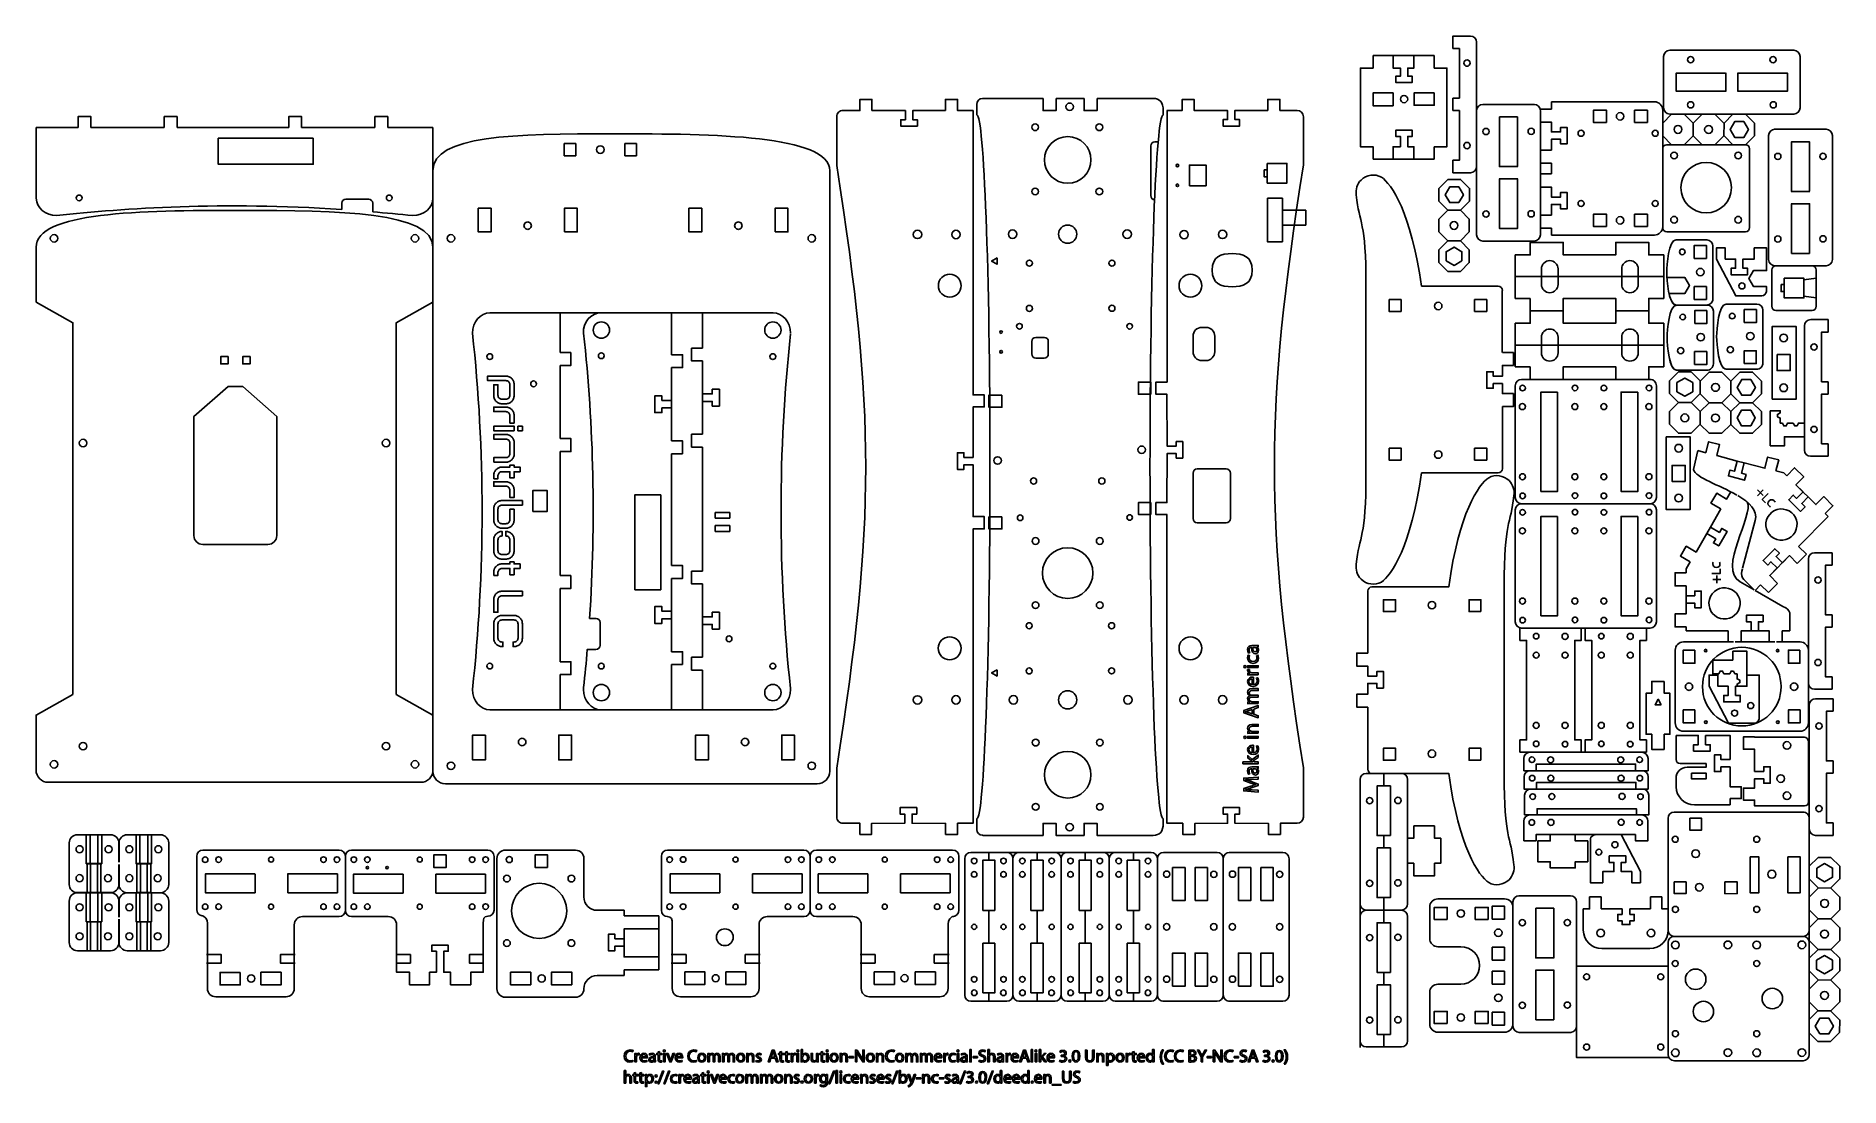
# Model space of a CAD drawing. Extents: x -194 to 677, y 303 to 810.
import ezdxf

# ---------------------------------------------------------------- set-up
doc = ezdxf.new("R2010")
doc.units = 0
doc.header["$MEASUREMENT"] = 0
doc.layers.add('LAYER_1', color=160, linetype='Continuous')

# ---------------------------------------------------------------- blocks, each defined once
blk = doc.blocks.new('AI9-BLK54')
at = {"layer": 'LAYER_1', "color": 1}
blk.add_open_spline([(1.54, 0), (1.54, -0.85), (0.85, -1.54), (0, -1.54), (-0.85, -1.54), (-1.54, -0.85), (-1.54, 0), (-1.54, 0.85), (-0.85, 1.54), (0, 1.54), (0.85, 1.54), (1.54, 0.85), (1.54, 0), (1.54, 0), (1.54, 0), (1.54, 0)], degree=3, knots=[0, 0, 0, 0, 1, 1, 1, 2, 2, 2, 3, 3, 3, 4, 4, 4, 5, 5, 5, 5], dxfattribs=at)
blk = doc.blocks.new('AI9-BLK53')
at = {"layer": 'LAYER_1', "color": 1}
blk.add_open_spline([(1.54, 0), (1.54, -0.85), (0.85, -1.54), (0, -1.54), (-0.85, -1.54), (-1.54, -0.85), (-1.54, 0), (-1.54, 0.85), (-0.85, 1.54), (0, 1.54), (0.85, 1.54), (1.54, 0.85), (1.54, 0), (1.54, 0), (1.54, 0), (1.54, 0)], degree=3, knots=[0, 0, 0, 0, 1, 1, 1, 2, 2, 2, 3, 3, 3, 4, 4, 4, 5, 5, 5, 5], dxfattribs=at)
blk = doc.blocks.new('AI9-BLK52')
at = {"layer": 'LAYER_1', "color": 1}
blk.add_open_spline([(1.5, 0), (1.5, -0.83), (0.83, -1.5), (0, -1.5), (-0.83, -1.5), (-1.5, -0.83), (-1.5, 0), (-1.5, 0.83), (-0.83, 1.5), (0, 1.5), (0.83, 1.5), (1.5, 0.83), (1.5, 0), (1.5, 0), (1.5, 0), (1.5, 0)], degree=3, knots=[0, 0, 0, 0, 1, 1, 1, 2, 2, 2, 3, 3, 3, 4, 4, 4, 5, 5, 5, 5], dxfattribs=at)
blk = doc.blocks.new('AI9-BLK51')
at = {"layer": 'LAYER_1', "color": 1}
blk.add_open_spline([(1.5, 0), (1.5, -0.83), (0.83, -1.5), (0, -1.5), (-0.83, -1.5), (-1.5, -0.83), (-1.5, 0), (-1.5, 0.83), (-0.83, 1.5), (0, 1.5), (0.83, 1.5), (1.5, 0.83), (1.5, 0), (1.5, 0), (1.5, 0), (1.5, 0)], degree=3, knots=[0, 0, 0, 0, 1, 1, 1, 2, 2, 2, 3, 3, 3, 4, 4, 4, 5, 5, 5, 5], dxfattribs=at)
blk = doc.blocks.new('AI9-BLK50')
at = {"layer": 'LAYER_1', "color": 1}
blk.add_open_spline([(1.5, 0), (1.5, -0.83), (0.83, -1.5), (0, -1.5), (-0.83, -1.5), (-1.5, -0.83), (-1.5, 0), (-1.5, 0.83), (-0.83, 1.5), (0, 1.5), (0.83, 1.5), (1.5, 0.83), (1.5, 0), (1.5, 0), (1.5, 0), (1.5, 0)], degree=3, knots=[0, 0, 0, 0, 1, 1, 1, 2, 2, 2, 3, 3, 3, 4, 4, 4, 5, 5, 5, 5], dxfattribs=at)
blk = doc.blocks.new('AI9-BLK49')
at = {"layer": 'LAYER_1', "color": 1}
blk.add_open_spline([(1.5, 0), (1.5, -0.83), (0.83, -1.5), (0, -1.5), (-0.83, -1.5), (-1.5, -0.83), (-1.5, 0), (-1.5, 0.83), (-0.83, 1.5), (0, 1.5), (0.83, 1.5), (1.5, 0.83), (1.5, 0), (1.5, 0), (1.5, 0), (1.5, 0)], degree=3, knots=[0, 0, 0, 0, 1, 1, 1, 2, 2, 2, 3, 3, 3, 4, 4, 4, 5, 5, 5, 5], dxfattribs=at)
blk = doc.blocks.new('AI9-BLK48')
at = {"layer": 'LAYER_1', "color": 1}
blk.add_open_spline([(1.54, 0), (1.54, -0.85), (0.85, -1.54), (0, -1.54), (-0.85, -1.54), (-1.54, -0.85), (-1.54, 0), (-1.54, 0.85), (-0.85, 1.54), (0, 1.54), (0.85, 1.54), (1.54, 0.85), (1.54, 0), (1.54, 0), (1.54, 0), (1.54, 0)], degree=3, knots=[0, 0, 0, 0, 1, 1, 1, 2, 2, 2, 3, 3, 3, 4, 4, 4, 5, 5, 5, 5], dxfattribs=at)
blk = doc.blocks.new('AI9-BLK47')
at = {"layer": 'LAYER_1', "color": 1}
blk.add_open_spline([(1.54, 0), (1.54, -0.85), (0.85, -1.54), (0, -1.54), (-0.85, -1.54), (-1.54, -0.85), (-1.54, 0), (-1.54, 0.85), (-0.85, 1.54), (0, 1.54), (0.85, 1.54), (1.54, 0.85), (1.54, 0), (1.54, 0), (1.54, 0), (1.54, 0)], degree=3, knots=[0, 0, 0, 0, 1, 1, 1, 2, 2, 2, 3, 3, 3, 4, 4, 4, 5, 5, 5, 5], dxfattribs=at)
blk = doc.blocks.new('AI9-BLK46')
at = {"layer": 'LAYER_1', "color": 1}
blk.add_open_spline([(1.5, 0), (1.5, -0.83), (0.83, -1.5), (0, -1.5), (-0.83, -1.5), (-1.5, -0.83), (-1.5, 0), (-1.5, 0.83), (-0.83, 1.5), (0, 1.5), (0.83, 1.5), (1.5, 0.83), (1.5, 0), (1.5, 0), (1.5, 0), (1.5, 0)], degree=3, knots=[0, 0, 0, 0, 1, 1, 1, 2, 2, 2, 3, 3, 3, 4, 4, 4, 5, 5, 5, 5], dxfattribs=at)
blk = doc.blocks.new('AI9-BLK45')
at = {"layer": 'LAYER_1', "color": 1}
blk.add_open_spline([(1.5, 0), (1.5, -0.83), (0.83, -1.5), (0, -1.5), (-0.83, -1.5), (-1.5, -0.83), (-1.5, 0), (-1.5, 0.83), (-0.83, 1.5), (0, 1.5), (0.83, 1.5), (1.5, 0.83), (1.5, 0), (1.5, 0), (1.5, 0), (1.5, 0)], degree=3, knots=[0, 0, 0, 0, 1, 1, 1, 2, 2, 2, 3, 3, 3, 4, 4, 4, 5, 5, 5, 5], dxfattribs=at)
blk = doc.blocks.new('AI9-BLK44')
at = {"layer": 'LAYER_1', "color": 1}
blk.add_open_spline([(1.5, 0), (1.5, -0.83), (0.83, -1.5), (0, -1.5), (-0.83, -1.5), (-1.5, -0.83), (-1.5, 0), (-1.5, 0.83), (-0.83, 1.5), (0, 1.5), (0.83, 1.5), (1.5, 0.83), (1.5, 0), (1.5, 0), (1.5, 0), (1.5, 0)], degree=3, knots=[0, 0, 0, 0, 1, 1, 1, 2, 2, 2, 3, 3, 3, 4, 4, 4, 5, 5, 5, 5], dxfattribs=at)
blk = doc.blocks.new('AI9-BLK43')
at = {"layer": 'LAYER_1', "color": 1}
blk.add_open_spline([(1.5, 0), (1.5, -0.83), (0.83, -1.5), (0, -1.5), (-0.83, -1.5), (-1.5, -0.83), (-1.5, 0), (-1.5, 0.83), (-0.83, 1.5), (0, 1.5), (0.83, 1.5), (1.5, 0.83), (1.5, 0), (1.5, 0), (1.5, 0), (1.5, 0)], degree=3, knots=[0, 0, 0, 0, 1, 1, 1, 2, 2, 2, 3, 3, 3, 4, 4, 4, 5, 5, 5, 5], dxfattribs=at)
blk = doc.blocks.new('AI9-BLK42')
at = {"layer": 'LAYER_1', "color": 7}
blk.add_line((0, -1.112077), (0, 1.112077), dxfattribs=at)
blk = doc.blocks.new('AI9-BLK41')
at = {"layer": 'LAYER_1', "color": 7}
blk.add_open_spline([(1.52, -2.09), (1.52, -2.09), (1.19, -2.07), (1.19, -2.07), (-0.26, -1.93), (-1.41, -0.77), (-1.52, 0.68), (-1.52, 0.68), (-1.51, 1.05), (-1.51, 1.05), (-1.51, 1.05), (-1.51, 2.09), (-1.51, 2.09)], degree=3, knots=[0, 0, 0, 0, 1, 1, 1, 2, 2, 2, 3, 3, 3, 4, 4, 4, 4], dxfattribs=at)
blk = doc.blocks.new('AI9-BLK40')
at = {"layer": 'LAYER_1', "color": 7}
blk.add_open_spline([(-1.41, -1.46), (-1.41, 0.2), (-0.25, 1.46), (1.41, 1.46)], degree=3, dxfattribs=at)
blk = doc.blocks.new('AI9-BLK39')
at = {"layer": 'LAYER_1', "color": 7}
blk.add_open_spline([(30.24, 172.13), (30.24, 172.13), (22.8, 172.13), (22.8, 172.13), (22.8, 172.13), (22.8, 172.13), (22.8, 172.13), (22.8, 172.13), (22.8, 177.52), (22.8, 177.52), (22.8, 177.52), (16.92, 177.52), (16.92, 177.52), (16.92, 177.52), (16.92, 172.15), (16.92, 172.15), (16.92, 172.15), (1.13, 172.13), (1.13, 172.13), (1.13, 172.13), (1.13, 167.7), (1.13, 167.7), (1.13, 167.7), (3.35, 167.7), (3.35, 167.7), (3.35, 167.7), (3.35, 164.57), (3.35, 164.57), (3.35, 164.57), (-4.65, 164.57), (-4.65, 164.57), (-4.65, 164.57), (-4.65, 167.7), (-4.65, 167.7), (-4.65, 167.7), (-2.43, 167.7), (-2.43, 167.7), (-2.43, 167.7), (-2.43, 172.13), (-2.43, 172.13), (-2.43, 172.13), (-18.61, 172.15), (-18.61, 172.15), (-18.61, 172.15), (-18.61, 177.52), (-18.61, 177.52), (-18.61, 177.52), (-24.38, 177.52), (-24.38, 177.52), (-24.38, 177.52), (-24.38, 172.13), (-24.38, 172.13), (-24.38, 172.13), (-32.63, 172.13), (-32.63, 172.13), (-32.63, 172.13), (-32.63, 172.13), (-32.63, 172.13), (-33.43, 172.13), (-34.19, 171.82), (-34.75, 171.26), (-35.32, 170.69), (-35.63, 169.93), (-35.63, 169.13), (-35.63, 169.13), (-35.63, 145.52), (-35.63, 145.52), (-16.96, 26.82), (-16.96, -26.86), (-35.63, -145.56), (-35.63, -145.56), (-35.63, -169.13), (-35.63, -169.13), (-35.63, -169.92), (-35.32, -170.69), (-34.75, -171.25), (-34.19, -171.81), (-33.43, -172.13), (-32.63, -172.13), (-32.63, -172.13), (-24.42, -172.13), (-24.42, -172.13), (-24.42, -172.13), (-24.42, -177.52), (-24.42, -177.52), (-24.42, -177.52), (-18.79, -177.52), (-18.79, -177.52), (-18.79, -177.52), (-18.79, -172.15), (-18.79, -172.15), (-18.79, -172.15), (-2.75, -172.13), (-2.75, -172.13), (-2.75, -172.13), (-2.75, -167.7), (-2.75, -167.7), (-2.75, -167.7), (-4.97, -167.7), (-4.97, -167.7), (-4.97, -167.7), (-4.97, -164.57), (-4.97, -164.57), (-4.97, -164.57), (3.03, -164.57), (3.03, -164.57), (3.03, -164.57), (3.03, -167.7), (3.03, -167.7), (3.03, -167.7), (0.81, -167.7), (0.81, -167.7), (0.81, -167.7), (0.81, -172.13), (0.81, -172.13), (0.81, -172.13), (16.99, -172.15), (16.99, -172.15), (16.99, -172.15), (16.99, -177.52), (16.99, -177.52), (16.99, -177.52), (22.76, -177.52), (22.76, -177.52), (22.76, -177.52), (22.76, -172.13), (22.76, -172.13), (22.76, -172.13), (30.26, -172.13), (30.26, -172.13), (30.26, -172.13), (30.26, -29.92), (30.26, -29.92), (30.26, -29.92), (30.24, -29.92), (30.24, -29.92), (30.24, -29.92), (35.63, -29.92), (35.63, -29.92), (35.63, -29.92), (35.63, -24.03), (35.63, -24.03), (35.63, -24.03), (30.27, -24.03), (30.27, -24.03), (30.27, -24.03), (30.24, 1.03), (30.24, 1.03), (30.24, 1.03), (25.82, 1.03), (25.82, 1.03), (25.82, 1.03), (25.82, -1.19), (25.82, -1.19), (25.82, -1.19), (22.68, -1.19), (22.68, -1.19), (22.68, -1.19), (22.68, 6.81), (22.68, 6.81), (22.68, 6.81), (25.82, 6.81), (25.82, 6.81), (25.82, 6.81), (25.82, 4.59), (25.82, 4.59), (25.82, 4.59), (30.24, 4.59), (30.24, 4.59), (30.24, 4.59), (30.27, 28.98), (30.27, 28.98), (30.27, 28.98), (35.63, 28.98), (35.63, 28.98), (35.63, 28.98), (35.63, 34.74), (35.63, 34.74), (35.63, 34.74), (30.24, 34.74), (30.24, 34.74), (30.24, 34.74), (30.24, 172.13), (30.24, 172.13)], degree=3, knots=[0, 0, 0, 0, 1, 1, 1, 2, 2, 2, 3, 3, 3, 4, 4, 4, 5, 5, 5, 6, 6, 6, 7, 7, 7, 8, 8, 8, 9, 9, 9, 10, 10, 10, 11, 11, 11, 12, 12, 12, 13, 13, 13, 14, 14, 14, 15, 15, 15, 16, 16, 16, 17, 17, 17, 18, 18, 18, 19, 19, 19, 20, 20, 20, 21, 21, 21, 22, 22, 22, 23, 23, 23, 24, 24, 24, 25, 25, 25, 26, 26, 26, 27, 27, 27, 28, 28, 28, 29, 29, 29, 30, 30, 30, 31, 31, 31, 32, 32, 32, 33, 33, 33, 34, 34, 34, 35, 35, 35, 36, 36, 36, 37, 37, 37, 38, 38, 38, 39, 39, 39, 40, 40, 40, 41, 41, 41, 42, 42, 42, 43, 43, 43, 44, 44, 44, 45, 45, 45, 46, 46, 46, 47, 47, 47, 48, 48, 48, 49, 49, 49, 50, 50, 50, 51, 51, 51, 52, 52, 52, 53, 53, 53, 54, 54, 54, 55, 55, 55, 56, 56, 56, 57, 57, 57, 58, 58, 58, 59, 59, 59, 60, 60, 60, 61, 61, 61, 61], dxfattribs=at)
blk = doc.blocks.new('AI9-BLK38')
at = {"layer": 'LAYER_1', "color": 7}
blk.add_open_spline([(-30.26, 172.13), (-30.26, 172.13), (-22.91, 172.13), (-22.91, 172.13), (-22.91, 172.13), (-22.91, 177.51), (-22.91, 177.51), (-22.91, 177.51), (-17.15, 177.51), (-17.15, 177.51), (-17.15, 177.51), (-17.15, 172.15), (-17.15, 172.15), (-17.15, 172.15), (-0.96, 172.12), (-0.96, 172.12), (-0.96, 172.12), (-0.96, 167.7), (-0.96, 167.7), (-0.96, 167.7), (-3.19, 167.7), (-3.19, 167.7), (-3.19, 167.7), (-3.19, 164.56), (-3.19, 164.56), (-3.19, 164.56), (4.81, 164.56), (4.81, 164.56), (4.81, 164.56), (4.81, 167.7), (4.81, 167.7), (4.81, 167.7), (2.59, 167.7), (2.59, 167.7), (2.59, 167.7), (2.59, 172.13), (2.59, 172.13), (2.59, 172.13), (18.39, 172.15), (18.39, 172.15), (18.39, 172.15), (18.39, 177.51), (18.39, 177.51), (18.39, 177.51), (24.27, 177.51), (24.27, 177.51), (24.27, 177.51), (24.27, 172.13), (24.27, 172.13), (24.27, 172.13), (32.63, 172.13), (32.63, 172.13), (34.29, 172.13), (35.63, 170.78), (35.63, 169.13), (35.63, 169.13), (35.63, 145.8), (35.63, 145.8), (16.96, 27.09), (16.96, -26.57), (35.63, -145.27), (35.63, -145.27), (35.63, -169.13), (35.63, -169.13), (35.63, -170.78), (34.29, -172.13), (32.63, -172.13), (32.63, -172.13), (24.54, -172.13), (24.54, -172.13), (24.54, -172.13), (24.54, -177.51), (24.54, -177.51), (24.54, -177.51), (18.77, -177.51), (18.77, -177.51), (18.77, -177.51), (18.77, -172.15), (18.77, -172.15), (18.77, -172.15), (2.59, -172.12), (2.59, -172.12), (2.59, -172.12), (2.59, -167.7), (2.59, -167.7), (2.59, -167.7), (4.81, -167.7), (4.81, -167.7), (4.81, -167.7), (4.81, -164.56), (4.81, -164.56), (4.81, -164.56), (-3.19, -164.56), (-3.19, -164.56), (-3.19, -164.56), (-3.19, -167.7), (-3.19, -167.7), (-3.19, -167.7), (-0.96, -167.7), (-0.96, -167.7), (-0.96, -167.7), (-0.96, -172.13), (-0.96, -172.13), (-0.96, -172.13), (-16.76, -172.15), (-16.76, -172.15), (-16.76, -172.15), (-16.76, -177.51), (-16.76, -177.51), (-16.76, -177.51), (-22.64, -177.51), (-22.64, -177.51), (-22.64, -177.51), (-22.64, -172.13), (-22.64, -172.13), (-22.64, -172.13), (-30.26, -172.13), (-30.26, -172.13), (-30.26, -172.13), (-30.26, -23.01), (-30.26, -23.01), (-30.26, -23.01), (-30.24, -23.01), (-30.24, -23.01), (-30.24, -23.01), (-35.63, -23.01), (-35.63, -23.01), (-35.63, -23.01), (-35.63, -17.25), (-35.63, -17.25), (-35.63, -17.25), (-30.26, -17.25), (-30.26, -17.25), (-30.26, -17.25), (-30.24, 6.45), (-30.24, 6.45), (-30.24, 6.45), (-25.81, 6.45), (-25.81, 6.45), (-25.81, 6.45), (-25.81, 4.23), (-25.81, 4.23), (-25.81, 4.23), (-22.68, 4.23), (-22.68, 4.23), (-22.68, 4.23), (-22.68, 12.23), (-22.68, 12.23), (-22.68, 12.23), (-25.81, 12.23), (-25.81, 12.23), (-25.81, 12.23), (-25.81, 10.01), (-25.81, 10.01), (-25.81, 10.01), (-30.24, 10.01), (-30.24, 10.01), (-30.24, 10.01), (-30.26, 35.06), (-30.26, 35.06), (-30.26, 35.06), (-35.63, 35.06), (-35.63, 35.06), (-35.63, 35.06), (-35.63, 40.94), (-35.63, 40.94), (-35.63, 40.94), (-30.24, 40.94), (-30.24, 40.94), (-30.24, 40.94), (-30.24, 172.13), (-30.24, 172.13)], degree=3, knots=[0, 0, 0, 0, 1, 1, 1, 2, 2, 2, 3, 3, 3, 4, 4, 4, 5, 5, 5, 6, 6, 6, 7, 7, 7, 8, 8, 8, 9, 9, 9, 10, 10, 10, 11, 11, 11, 12, 12, 12, 13, 13, 13, 14, 14, 14, 15, 15, 15, 16, 16, 16, 17, 17, 17, 18, 18, 18, 19, 19, 19, 20, 20, 20, 21, 21, 21, 22, 22, 22, 23, 23, 23, 24, 24, 24, 25, 25, 25, 26, 26, 26, 27, 27, 27, 28, 28, 28, 29, 29, 29, 30, 30, 30, 31, 31, 31, 32, 32, 32, 33, 33, 33, 34, 34, 34, 35, 35, 35, 36, 36, 36, 37, 37, 37, 38, 38, 38, 39, 39, 39, 40, 40, 40, 41, 41, 41, 42, 42, 42, 43, 43, 43, 44, 44, 44, 45, 45, 45, 46, 46, 46, 47, 47, 47, 48, 48, 48, 49, 49, 49, 50, 50, 50, 51, 51, 51, 52, 52, 52, 53, 53, 53, 54, 54, 54, 55, 55, 55, 56, 56, 56, 57, 57, 57, 57], dxfattribs=at)
blk = doc.blocks.new('AI9-BLK37')
at = {"layer": 'LAYER_1', "color": 7}
blk.add_lwpolyline([(-3.146406, 2.924886), (-3.146406, -2.924886), (3.146406, -2.924886), (3.146406, 2.924886)], dxfattribs=at)
blk = doc.blocks.new('AI9-BLK36')
at = {"layer": 'LAYER_1', "color": 7}
blk.add_lwpolyline([(-3.128147, 2.924886), (-3.128147, -2.924886), (3.128147, -2.924886), (3.128147, 2.924886)], dxfattribs=at)
blk = doc.blocks.new('AI9-BLK35')
at = {"layer": 'LAYER_1', "color": 1}
blk.add_lwpolyline([(-3.500217, 1.400087), (3.500217, 1.400087), (3.500217, -1.400087), (-3.500217, -1.400087)], close=True, dxfattribs=at)
blk = doc.blocks.new('AI9-BLK34')
at = {"layer": 'LAYER_1', "color": 7}
for p in [(-8.254449, 4.045576), (1.409044, 8.499395)]:
    blk.add_line(p, (1.409044, 4.045576), dxfattribs=at)
for points in [[(-2.845649, -2.53938), (-3.5264, -1.189591), (-4.673617, -1.189591), (-5.330252, -2.533179), (-8.254449, -2.533179), (-8.254449, 4.045576)], [(2.4095, -2.53938), (3.467833, -2.53938), (3.467833, -4.956459), (3.499528, -4.956459), (4.843115, -5.613094), (4.843115, -6.760311), (3.493327, -7.441062), (3.493327, -8.499395), (3.467833, -8.499395), (8.254449, -8.499395), (8.19726, 8.499395), (1.409044, 8.499395)], [(-2.845649, -2.533179), (-0.075792, -2.533179), (0.580843, -1.189591), (1.72806, -1.189591), (2.4095, -2.53938)]]:
    blk.add_lwpolyline(points, dxfattribs=at)
blk = doc.blocks.new('AI9-BLK33')
at = {"layer": 'LAYER_1', "color": 1}
for centre in [(0, 16.950559), (0, -16.950559)]:
    blk.add_circle(centre, 1.449868, dxfattribs=at)
blk = doc.blocks.new('AI9-BLK32')
at = {"layer": 'LAYER_1', "color": 1}
blk.add_open_spline([(6.73, -3.39), (4.86, -7.11), (0.32, -8.6), (-3.39, -6.73), (-7.11, -4.86), (-8.6, -0.32), (-6.73, 3.39), (-4.86, 7.11), (-0.32, 8.6), (3.39, 6.73), (7.11, 4.86), (8.6, 0.32), (6.73, -3.39), (6.73, -3.39), (6.73, -3.39), (6.73, -3.39)], degree=3, knots=[0, 0, 0, 0, 1, 1, 1, 2, 2, 2, 3, 3, 3, 4, 4, 4, 5, 5, 5, 5], dxfattribs=at)
blk = doc.blocks.new('AI9-BLK31')
at = {"layer": 'LAYER_1', "color": 1}
blk.add_open_spline([(0.45, 0.12), (0.14, 0.12), (-0.18, 0.04), (-0.45, -0.12)], degree=3, dxfattribs=at)
blk = doc.blocks.new('AI9-BLK30')
at = {"layer": 'LAYER_1', "color": 1}
blk.add_open_spline([(0.33, 0.33), (0.06, 0.17), (-0.17, -0.06), (-0.33, -0.33)], degree=3, dxfattribs=at)
blk = doc.blocks.new('AI9-BLK29')
at = {"layer": 'LAYER_1', "color": 1}
blk.add_open_spline([(0.12, 0.45), (-0.04, 0.18), (-0.12, -0.14), (-0.12, -0.45)], degree=3, dxfattribs=at)
blk = doc.blocks.new('AI9-BLK28')
at = {"layer": 'LAYER_1', "color": 1}
blk.add_open_spline([(-0.12, 0.45), (-0.12, 0.14), (-0.04, -0.18), (0.12, -0.45)], degree=3, dxfattribs=at)
blk = doc.blocks.new('AI9-BLK27')
at = {"layer": 'LAYER_1', "color": 1}
blk.add_open_spline([(-0.33, 0.33), (-0.17, 0.06), (0.06, -0.17), (0.33, -0.33)], degree=3, dxfattribs=at)
blk = doc.blocks.new('AI9-BLK26')
at = {"layer": 'LAYER_1', "color": 1}
blk.add_open_spline([(-0.45, 0.12), (-0.18, -0.04), (0.14, -0.12), (0.45, -0.12)], degree=3, dxfattribs=at)
blk = doc.blocks.new('AI9-BLK25')
at = {"layer": 'LAYER_1', "color": 1}
blk.add_open_spline([(-0.45, -0.12), (-0.14, -0.12), (0.18, -0.04), (0.45, 0.12)], degree=3, dxfattribs=at)
blk = doc.blocks.new('AI9-BLK24')
at = {"layer": 'LAYER_1', "color": 1}
blk.add_open_spline([(-0.33, -0.33), (-0.06, -0.17), (0.17, 0.06), (0.33, 0.33)], degree=3, dxfattribs=at)
blk = doc.blocks.new('AI9-BLK23')
at = {"layer": 'LAYER_1', "color": 1}
blk.add_open_spline([(-0.12, -0.45), (0.04, -0.18), (0.12, 0.14), (0.12, 0.45)], degree=3, dxfattribs=at)
blk = doc.blocks.new('AI9-BLK22')
at = {"layer": 'LAYER_1', "color": 1}
blk.add_open_spline([(0.12, -0.45), (0.12, -0.14), (0.04, 0.18), (-0.12, 0.45)], degree=3, dxfattribs=at)
blk = doc.blocks.new('AI9-BLK21')
at = {"layer": 'LAYER_1', "color": 1}
blk.add_open_spline([(0.33, -0.33), (0.17, -0.06), (-0.06, 0.17), (-0.33, 0.33)], degree=3, dxfattribs=at)
blk = doc.blocks.new('AI9-BLK20')
at = {"layer": 'LAYER_1', "color": 1}
blk.add_open_spline([(0.45, -0.12), (0.18, 0.04), (-0.14, 0.12), (-0.45, 0.12)], degree=3, dxfattribs=at)
blk = doc.blocks.new('AI9-BLK19')
at = {"layer": 'LAYER_1', "color": 1}
blk.add_open_spline([(0.45, 0.12), (0.14, 0.12), (-0.18, 0.04), (-0.45, -0.12)], degree=3, dxfattribs=at)
blk = doc.blocks.new('AI9-BLK18')
at = {"layer": 'LAYER_1', "color": 1}
blk.add_open_spline([(0.33, 0.33), (0.06, 0.17), (-0.17, -0.06), (-0.33, -0.33)], degree=3, dxfattribs=at)
blk = doc.blocks.new('AI9-BLK17')
at = {"layer": 'LAYER_1', "color": 1}
blk.add_open_spline([(0.12, 0.45), (-0.04, 0.18), (-0.12, -0.14), (-0.12, -0.45)], degree=3, dxfattribs=at)
blk = doc.blocks.new('AI9-BLK16')
at = {"layer": 'LAYER_1', "color": 1}
blk.add_open_spline([(-0.12, 0.45), (-0.12, 0.14), (-0.04, -0.18), (0.12, -0.45)], degree=3, dxfattribs=at)
blk = doc.blocks.new('AI9-BLK15')
at = {"layer": 'LAYER_1', "color": 1}
blk.add_open_spline([(-0.33, 0.33), (-0.17, 0.06), (0.06, -0.17), (0.33, -0.33)], degree=3, dxfattribs=at)
blk = doc.blocks.new('AI9-BLK14')
at = {"layer": 'LAYER_1', "color": 1}
blk.add_open_spline([(-0.45, 0.12), (-0.18, -0.04), (0.14, -0.12), (0.45, -0.12)], degree=3, dxfattribs=at)
blk = doc.blocks.new('AI9-BLK13')
at = {"layer": 'LAYER_1', "color": 1}
blk.add_open_spline([(-0.45, -0.12), (-0.14, -0.12), (0.18, -0.04), (0.45, 0.12)], degree=3, dxfattribs=at)
blk = doc.blocks.new('AI9-BLK12')
at = {"layer": 'LAYER_1', "color": 1}
blk.add_open_spline([(-0.33, -0.33), (-0.06, -0.17), (0.17, 0.06), (0.33, 0.33)], degree=3, dxfattribs=at)
blk = doc.blocks.new('AI9-BLK11')
at = {"layer": 'LAYER_1', "color": 1}
blk.add_open_spline([(-0.12, -0.45), (0.04, -0.18), (0.12, 0.14), (0.12, 0.45)], degree=3, dxfattribs=at)
blk = doc.blocks.new('AI9-BLK10')
at = {"layer": 'LAYER_1', "color": 1}
blk.add_open_spline([(0.12, -0.45), (0.12, -0.14), (0.04, 0.18), (-0.12, 0.45)], degree=3, dxfattribs=at)
blk = doc.blocks.new('AI9-BLK9')
at = {"layer": 'LAYER_1', "color": 1}
blk.add_open_spline([(0.33, -0.33), (0.17, -0.06), (-0.06, 0.17), (-0.33, 0.33)], degree=3, dxfattribs=at)
blk = doc.blocks.new('AI9-BLK8')
at = {"layer": 'LAYER_1', "color": 1}
blk.add_open_spline([(0.45, -0.12), (0.18, 0.04), (-0.14, 0.12), (-0.45, 0.12)], degree=3, dxfattribs=at)
blk = doc.blocks.new('AI9-BLK7')
at = {"layer": 'LAYER_1', "color": 1}
blk.add_open_spline([(-2.31, -7.17), (1.65, -8.45), (5.9, -6.27), (7.17, -2.31), (8.45, 1.65), (6.27, 5.9), (2.31, 7.17), (-1.65, 8.45), (-5.9, 6.27), (-7.17, 2.31), (-8.45, -1.65), (-6.27, -5.9), (-2.31, -7.17), (-2.31, -7.17), (-2.31, -7.17), (-2.31, -7.17)], degree=3, knots=[0, 0, 0, 0, 1, 1, 1, 2, 2, 2, 3, 3, 3, 4, 4, 4, 5, 5, 5, 5], dxfattribs=at)
blk = doc.blocks.new('AI9-BLK6')
at = {"layer": 'LAYER_1', "color": 1}
blk.add_open_spline([(0, 12.21), (-6.75, 12.21), (-12.21, 6.75), (-12.21, 0), (-12.21, -6.75), (-6.75, -12.21), (0, -12.21), (6.75, -12.21), (12.21, -6.75), (12.21, 0), (12.21, 6.75), (6.75, 12.21), (0, 12.21), (0, 12.21), (0, 12.21), (0, 12.21)], degree=3, knots=[0, 0, 0, 0, 1, 1, 1, 2, 2, 2, 3, 3, 3, 4, 4, 4, 5, 5, 5, 5], dxfattribs=at)
blk = doc.blocks.new('AI9-BLK5')
at = {"layer": 'LAYER_1', "color": 1}
blk.add_open_spline([(0, 1.63), (-0.9, 1.63), (-1.63, 0.9), (-1.63, 0), (-1.63, -0.9), (-0.9, -1.63), (0, -1.63), (0.9, -1.63), (1.63, -0.9), (1.63, 0), (1.63, 0.9), (0.9, 1.63), (0, 1.63), (0, 1.63), (0, 1.63), (0, 1.63)], degree=3, knots=[0, 0, 0, 0, 1, 1, 1, 2, 2, 2, 3, 3, 3, 4, 4, 4, 5, 5, 5, 5], dxfattribs=at)
blk = doc.blocks.new('AI9-BLK4')
at = {"layer": 'LAYER_1', "color": 1}
blk.add_open_spline([(0, 1.62), (-0.9, 1.62), (-1.62, 0.9), (-1.62, 0), (-1.62, -0.9), (-0.9, -1.62), (0, -1.62), (0.9, -1.62), (1.62, -0.9), (1.62, 0), (1.62, 0.9), (0.9, 1.62), (0, 1.62), (0, 1.62), (0, 1.62), (0, 1.62)], degree=3, knots=[0, 0, 0, 0, 1, 1, 1, 2, 2, 2, 3, 3, 3, 4, 4, 4, 5, 5, 5, 5], dxfattribs=at)
blk = doc.blocks.new('AI9-BLK3')
at = {"layer": 'LAYER_1', "color": 1}
blk.add_open_spline([(0, 1.62), (-0.9, 1.62), (-1.62, 0.9), (-1.62, 0), (-1.62, -0.9), (-0.9, -1.62), (0, -1.62), (0.9, -1.62), (1.62, -0.9), (1.62, 0), (1.62, 0.9), (0.9, 1.62), (0, 1.62), (0, 1.62), (0, 1.62), (0, 1.62)], degree=3, knots=[0, 0, 0, 0, 1, 1, 1, 2, 2, 2, 3, 3, 3, 4, 4, 4, 5, 5, 5, 5], dxfattribs=at)
blk = doc.blocks.new('AI9-BLK2')
at = {"layer": 'LAYER_1', "color": 1}
blk.add_open_spline([(0, 1.63), (-0.9, 1.63), (-1.63, 0.9), (-1.63, 0), (-1.63, -0.9), (-0.9, -1.63), (0, -1.63), (0.9, -1.63), (1.63, -0.9), (1.63, 0), (1.63, 0.9), (0.9, 1.63), (0, 1.63), (0, 1.63), (0, 1.63), (0, 1.63)], degree=3, knots=[0, 0, 0, 0, 1, 1, 1, 2, 2, 2, 3, 3, 3, 4, 4, 4, 5, 5, 5, 5], dxfattribs=at)
blk = doc.blocks.new('AI9-BLK1')
at = {"layer": 'LAYER_1', "color": 1}
for centre in [(0, 16.950559), (0, -16.950559)]:
    blk.add_circle(centre, 1.449696, dxfattribs=at)

msp = doc.modelspace()

# ---------------------------------------------------------------- linework, layer by layer
at = {"layer": 'LAYER_1', "color": 7}
for p, q in [((490.29, 804.03), (493.48, 804.03)), ((493.48, 780.03), (493.48, 804.03)), ((501.76, 807.04), (501.76, 774)), ((451.69, 800.62), (481.28, 800.62)), ((292.25, 779.88), (263.05, 779.88)), ((312.1, 779.9), (298.54, 779.9)), ((345.39, 779.97), (318.35, 779.97)), ((490.29, 780.03), (490.29, 774.08)), ((493.48, 780.03), (490.3, 780.03)), ((537.92, 778.33), (537.92, 774.82)), ((537.92, 778.33), (587.63, 778.33)), ((-126.16, 771.13), (-126.16, 765.86)), ((-24.36, 771.14), (-24.36, 765.87)), ((260.22, 775.42), (260.22, 771.95)), ((490.29, 774.08), (493.48, 774.08)), ((537.92, 774.82), (532.57, 774.82)), ((591.65, 768.02), (595.98, 772.35)), ((602.1, 772.35), (606.43, 768.02)), ((606.43, 767.98), (610.76, 772.31)), ((606.43, 767.98), (606.43, 761.9)), ((616.88, 772.31), (621.21, 767.98)), ((621.21, 761.86), (621.29, 767.98)), ((621.29, 767.98), (625.62, 772.31)), ((631.74, 772.31), (636.07, 767.98)), ((636.07, 761.86), (636.07, 767.98)), ((-194.19, 731.74), (-194.19, 765.88)), ((-194.19, 765.88), (-173.97, 765.88)), ((-167.77, 765.88), (-148.04, 765.88)), ((-148.04, 765.88), (-132.37, 765.88)), ((-126.16, 765.88), (-72.13, 765.88)), ((-65.97, 765.88), (-46.24, 765.88)), ((-46.24, 765.88), (-30.57, 765.88)), ((-24.36, 765.88), (-2.51, 765.88)), ((347.87, 758.97), (346.29, 758.97)), ((595.98, 757.57), (591.65, 761.9)), ((606.43, 761.9), (602.1, 757.57)), ((610.76, 757.53), (606.43, 761.86)), ((621.21, 761.86), (616.88, 757.53)), ((625.62, 757.53), (621.29, 761.86)), ((636.07, 761.86), (631.74, 757.53)), ((481.28, 750.62), (451.69, 750.62)), ((481.28, 750.62), (481.28, 756.62)), ((490.29, 750.08), (493.48, 750.08)), ((532.57, 748.74), (537.92, 748.74)), ((532.57, 743.45), (537.92, 743.45)), ((537.92, 748.74), (537.92, 743.45)), ((483.56, 736.46), (483.56, 730.34)), ((487.89, 726.01), (483.56, 730.34)), ((483.44, 721.64), (483.44, 715.52)), ((487.77, 711.19), (483.44, 715.52)), ((537.92, 717.3), (532.57, 717.3)), ((537.92, 713.96), (537.92, 717.3)), ((-194.29, 681.58), (-194.29, 708.03)), ((483.44, 706.78), (487.77, 711.11)), ((483.44, 706.78), (483.44, 700.66)), ((487.77, 711.19), (493.89, 711.11)), ((487.77, 696.33), (483.44, 700.66)), ((527.66, 704.36), (520.42, 704.36)), ((520.42, 704.36), (520.42, 683.34)), ((512.18, 689.21), (475.08, 689.21)), ((487.77, 696.33), (493.89, 696.33)), ((514.16, 687.21), (514.16, 657.2)), ((527.66, 683.34), (520.42, 683.34)), ((641.74, 686.61), (641.76, 686.62)), ((24.97, 676.36), (58.89, 676.36)), ((58.89, 676.36), (78.67, 676.36)), ((78.67, 676.36), (112.8, 676.36)), ((112.8, 676.36), (127.72, 676.36)), ((161.85, 676.36), (127.72, 676.36)), ((671.65, 673.09), (671.65, 667.08)), ((520.42, 660.82), (592.18, 660.82)), ((605.41, 647.89), (599.29, 647.89)), ((605.41, 647.89), (609.74, 643.56)), ((609.74, 637.44), (605.41, 633.11)), ((624.56, 637.32), (620.23, 632.99)), ((624.56, 637.32), (624.64, 643.44)), ((628.97, 632.99), (624.64, 637.32)), ((639.42, 637.32), (635.1, 632.99)), ((639.42, 637.32), (639.42, 643.44)), ((671.65, 637.13), (671.65, 643.08)), ((514.18, 631.1), (514.18, 601.1)), ((605.41, 633.03), (599.29, 633.11)), ((605.41, 633.03), (609.74, 628.7)), ((609.74, 628.66), (614.07, 632.99)), ((609.74, 628.66), (609.74, 622.57)), ((620.19, 632.99), (614.11, 632.99)), ((620.19, 632.99), (624.52, 628.66)), ((624.52, 622.53), (624.6, 628.66)), ((624.6, 628.66), (628.93, 632.99)), ((635.06, 632.99), (628.97, 632.99)), ((635.06, 632.99), (639.38, 628.66)), ((639.38, 622.53), (639.38, 628.66)), ((671.65, 607.12), (671.65, 613.13)), ((608.61, 609.82), (606.5, 600.74)), ((512.18, 599.1), (475.08, 599.1)), ((650.15, 599.14), (646.36, 600.02)), ((651.57, 597.73), (650.15, 599.14)), ((656.06, 593.31), (665.69, 583.82)), ((520.45, 581.48), (520.45, 580.68)), ((630.27, 553.05), (636.37, 576.07)), ((671.54, 578.05), (657.29, 563.59)), ((671.54, 578.05), (670.16, 579.41)), ((652.88, 559.11), (643.36, 549.46)), ((656.69, 555.35), (661.11, 559.83)), ((657.29, 563.59), (661.11, 559.83)), ((673.55, 560.53), (673.55, 554.52)), ((602.97, 550.82), (602.97, 552.82)), ((602.98, 552.82), (605.01, 556.13)), ((629.87, 551.55), (630.21, 552.81)), ((630.19, 552.79), (630.2, 552.77)), ((662.07, 557.53), (662.07, 513.46)), ((449.17, 512.03), (449.17, 542.04)), ((602.97, 544.52), (602.97, 531)), ((635.87, 542.55), (629.07, 546.44)), ((636.3, 542.3), (638.97, 545.01)), ((649.75, 534.62), (636.3, 542.3)), ((642.78, 541.24), (638.97, 545.01)), ((642.78, 541.24), (647.18, 545.7)), ((649.75, 534.62), (651.1, 533.85)), ((602.97, 522.78), (602.97, 524.72)), ((673.55, 524.58), (673.55, 530.52)), ((601.69, 517.42), (625.88, 517.42)), ((602.97, 522.78), (623.27, 522.78)), ((623.27, 522.78), (623.27, 517.42)), ((626.63, 517.42), (645.9, 517.42)), ((629.56, 522.78), (643.12, 522.78)), ((646.65, 517.42), (658.07, 517.42)), ((653.17, 522.78), (649.37, 522.78)), ((649.37, 517.42), (649.37, 522.78)), ((662.07, 513.42), (662.07, 478.34)), ((673.55, 494.57), (673.55, 500.58)), ((-2.51, 482.09), (-20.3, 492.09)), ((673.99, 489.98), (673.99, 483.97)), ((24.97, 484.67), (58.89, 484.67)), ((58.73, 484.67), (78.67, 484.67)), ((78.67, 484.67), (112.8, 484.67)), ((112.8, 484.67), (127.72, 484.67)), ((161.85, 484.67), (127.72, 484.67)), ((449.2, 455.93), (449.2, 485.94)), ((598.12, 460.67), (598.12, 472.26)), ((522.7, 464.14), (552.33, 464.14)), ((527.55, 464.14), (581.57, 464.14)), ((554.18, 464.14), (583.81, 464.14)), ((662.16, 440.23), (662.07, 469.23)), ((524.55, 461.14), (524.55, 455.26)), ((527.68, 455.26), (581.7, 455.26)), ((612.62, 451.28), (612.62, 453.3)), ((673.99, 454.02), (673.99, 459.97)), ((3.49, 448.95), (183.17, 448.95)), ((527.93, 446.38), (581.95, 446.38)), ((584.7, 452.26), (584.7, 446.38)), ((524.93, 443.38), (524.93, 433.91)), ((524.51, 430.91), (524.51, 421.43)), ((527.51, 433.91), (581.53, 433.91)), ((662.51, 378.22), (662.51, 432.24)), ((673.99, 424.01), (673.99, 430.02)), ((456.89, 423.92), (456.89, 417.97)), ((556.8, 422.29), (556.78, 422.28)), ((254.43, 412.79), (254.42, 346.62)), ((257.42, 415.76), (344.54, 415.76)), ((347.54, 346.91), (347.54, 412.76)), ((379.33, 412.76), (379.33, 346.91)), ((411.12, 412.76), (411.12, 346.91)), ((662.51, 409.07), (666.84, 413.4)), ((672.97, 413.4), (666.84, 413.4)), ((666.84, 398.62), (662.51, 402.95)), ((483.08, 393.35), (515.26, 393.35)), ((556.3, 394.32), (561.9, 394.32)), ((585.7, 394.32), (591.3, 394.32)), ((662.51, 394.21), (666.84, 398.54)), ((672.97, 398.54), (666.84, 398.62)), ((-47.84, 384.83), (-65.53, 384.83)), ((89.8, 387.83), (76.8, 387.83)), ((89.8, 385.15), (89.8, 387.83)), ((106.66, 385.15), (89.8, 385.15)), ((182.73, 384.83), (200.43, 384.83)), ((266.07, 387.74), (263.12, 387.74)), ((266.07, 387.74), (269.01, 387.74)), ((266.07, 372), (266.07, 387.74)), ((289.34, 387.74), (286.4, 387.74)), ((289.34, 387.74), (292.28, 387.74)), ((289.34, 372), (289.34, 387.74)), ((312.62, 387.74), (309.68, 387.74)), ((312.62, 387.74), (315.56, 387.74)), ((312.62, 372), (312.62, 387.74)), ((335.9, 387.74), (332.96, 387.74)), ((335.9, 387.74), (338.84, 387.74)), ((335.9, 372), (335.9, 387.74)), ((445.42, 381.54), (445.42, 390.96)), ((519.28, 390.65), (519.28, 389.84)), ((662.47, 379.43), (666.8, 383.75)), ((666.84, 383.75), (662.51, 388.08)), ((666.84, 383.75), (672.93, 383.75)), ((21.8, 361.96), (21.8, 381.6)), ((662.47, 379.43), (662.47, 373.3)), ((89.8, 374.07), (89.8, 370.51)), ((266.07, 372), (263.12, 372)), ((263.12, 372), (263.12, 348)), ((266.07, 372), (269.01, 372)), ((289.34, 372), (286.4, 372)), ((286.4, 372), (286.4, 348)), ((289.34, 372), (292.28, 372)), ((312.62, 372), (309.68, 372)), ((309.68, 372), (309.68, 348)), ((312.62, 372), (315.56, 372)), ((335.9, 372), (332.96, 372)), ((332.96, 372), (332.96, 348)), ((335.9, 372), (338.84, 372)), ((562.2, 369.32), (585.4, 369.32)), ((666.8, 368.97), (662.47, 373.3)), ((666.8, 368.97), (662.47, 364.64)), ((662.51, 318.2), (662.51, 372.22)), ((672.93, 368.97), (666.8, 368.97)), ((672.93, 368.97), (677.26, 364.64)), ((89.8, 359.05), (106.66, 359.05)), ((89.8, 356.37), (89.8, 359.01)), ((456.89, 357.81), (456.89, 351.87)), ((662.47, 358.52), (666.8, 354.19)), ((677.26, 358.52), (672.93, 354.19)), ((677.26, 364.6), (677.26, 358.52)), ((70.42, 349.89), (70.42, 350.19)), ((89.79, 356.37), (76.79, 356.37)), ((662.47, 349.78), (666.8, 354.11)), ((672.93, 354.11), (666.8, 354.19)), ((672.93, 354.11), (677.26, 349.78)), ((677.26, 349.74), (677.26, 343.66)), ((32.44, 345.87), (66.4, 345.87)), ((263.12, 348), (266.07, 348)), ((286.4, 348), (289.34, 348)), ((309.68, 348), (312.62, 348)), ((332.96, 348), (335.9, 348)), ((662.35, 334.96), (666.68, 339.29)), ((672.81, 339.29), (677.14, 334.96)), ((677.22, 334.96), (677.14, 328.84)), ((445.42, 321.52), (445.42, 324.86))]:
    msp.add_line(p, q, dxfattribs=at)
at = {"layer": 'LAYER_1', "color": 1}
for p, q in [((622.14, 783.23), (622.14, 792.34)), ((628.02, 783.23), (628.02, 792.34)), ((-60.4, 760.68), (-106.3, 760.68)), ((60.85, 752.26), (60.92, 758.16)), ((66.45, 752.26), (60.85, 752.26)), ((60.92, 758.16), (66.52, 758.16)), ((66.52, 758.16), (66.45, 752.26)), ((90.16, 758.16), (95.76, 758.16)), ((90.22, 752.26), (90.16, 758.16)), ((95.82, 752.26), (90.22, 752.26)), ((95.76, 758.16), (95.82, 752.26)), ((521.72, 746.99), (512.61, 746.99)), ((521.72, 741.11), (512.61, 741.11)), ((653.68, 734.97), (662.79, 734.97)), ((653.68, 729.1), (662.79, 729.1)), ((571.84, 697.6), (571.84, 690.1)), ((520.42, 693.85), (592.18, 693.85)), ((659.88, 692.28), (665.89, 693.07)), ((659.88, 684.37), (665.89, 683.58)), ((58.89, 657.21), (58.89, 676.36)), ((112.8, 676.36), (112.8, 656.14)), ((127.72, 659.35), (127.72, 676.36)), ((64.15, 657.21), (58.88, 657.21)), ((122.46, 659.35), (127.73, 659.35)), ((58.9, 615.61), (58.9, 651)), ((112.8, 649.93), (112.8, 630.2)), ((127.71, 637.47), (127.71, 653.14)), ((-101.5, 640.76), (-94.44, 640.76)), ((127.71, 617.74), (127.71, 637.47)), ((112.8, 630.2), (112.8, 614.53)), ((127.72, 551.63), (127.72, 611.58)), ((58.89, 549.5), (58.89, 609.45)), ((118.06, 608.32), (112.79, 608.32)), ((112.8, 608.32), (112.8, 554.29)), ((107.61, 542.64), (107.61, 588.54)), ((640.24, 590.89), (637.47, 588.08)), ((637.5, 590.82), (640.22, 588.14)), ((133.91, 579.96), (133.91, 577.16)), ((140.91, 579.96), (133.91, 579.96)), ((133.91, 577.16), (140.91, 577.16)), ((140.91, 577.16), (140.91, 579.96)), ((133.91, 573.61), (133.91, 570.81)), ((140.91, 573.61), (133.91, 573.61)), ((133.91, 570.81), (140.91, 570.81)), ((140.91, 570.81), (140.91, 573.61)), ((-82.25, 564.56), (-113.78, 564.56)), ((64.15, 549.5), (58.88, 549.5)), ((122.46, 551.63), (127.73, 551.63)), ((617.78, 545.75), (617.78, 549.57)), ((58.9, 507.9), (58.9, 543.3)), ((112.81, 548.13), (112.81, 528.4)), ((127.72, 529.75), (127.72, 545.42)), ((615.81, 547.66), (619.75, 547.66)), ((112.81, 528.4), (112.81, 512.73)), ((127.72, 510.02), (127.72, 529.75)), ((118.06, 506.53), (112.79, 506.53)), ((112.8, 506.53), (112.8, 484.67)), ((58.89, 484.67), (58.89, 501.69)), ((127.72, 484.67), (127.72, 503.81)), ((150.07, 469.12), (150.07, 468.37)), ((555.41, 411.31), (555.41, 421.36)), ((-88.47, 396.32), (-88.47, 405.43)), ((-72.72, 396.32), (-72.72, 405.43)), ((-16.94, 405.25), (-16.94, 396.14)), ((-1.19, 405.25), (-1.19, 396.14)), ((136.09, 405.39), (136.09, 396.28)), ((151.83, 405.39), (151.83, 396.28)), ((207.62, 405.39), (207.62, 396.28)), ((223.36, 405.39), (223.36, 396.28)), ((539.24, 364.84), (530.13, 364.84)), ((539.24, 358.97), (530.13, 358.97))]:
    msp.add_line(p, q, dxfattribs=at)
at = {"layer": 'LAYER_1', "color": 158}
for p, q in [((643.66, 629.08), (643.66, 612.08)), ((561.9, 388.5), (561.9, 394.32)), ((585.7, 394.32), (585.7, 388.5))]:
    msp.add_line(p, q, dxfattribs=at)
at = {"layer": 'LAYER_1', "color": 250}
for p, q in [((631.09, 603.89), (627.64, 604.8)), ((612.97, 569.73), (614.75, 572.82)), ((106.66, 385.15), (106.66, 359.05))]:
    msp.add_line(p, q, dxfattribs=at)
at = {"layer": 'LAYER_1', "color": 7}
for points in [[(451.69, 800.62), (451.69, 794.62), (445.61, 794.62), (445.61, 756.62), (451.69, 756.62), (451.69, 750.62)], [(471.44, 800.62), (471.44, 794.62), (468.47, 794.62), (468.47, 790.62), (470.69, 790.62), (470.69, 787.7), (468.47, 787.7), (468.47, 787.7), (464.91, 787.7), (464.91, 787.7), (462.69, 787.7), (462.69, 790.62), (464.91, 790.62), (464.91, 794.62), (461.42, 794.62), (461.42, 800.62)], [(481.28, 756.62), (487.44, 756.62), (487.44, 794.62), (481.28, 794.62), (481.28, 800.62)], [(-167.77, 765.88), (-167.77, 771.13), (-173.97, 771.13), (-173.97, 771.13), (-173.97, 765.88)], [(-126.16, 771.13), (-132.37, 771.13), (-132.37, 765.88)], [(-65.97, 765.88), (-65.97, 771.14), (-72.18, 771.13), (-72.18, 771.13), (-72.18, 765.88)], [(-24.36, 771.14), (-30.57, 771.14), (-30.57, 765.88)], [(493.48, 774.08), (493.48, 750.08), (493.48, 750.08)], [(532.57, 768.53), (532.57, 768.53), (537.92, 768.53), (537.92, 763.74), (542.36, 763.74), (542.36, 765.96), (545.49, 765.96), (545.49, 757.96), (542.36, 757.96), (542.36, 760.18), (537.92, 760.18), (537.92, 754.98), (532.57, 754.98)], [(461.42, 750.62), (461.42, 756.62), (464.91, 756.62), (464.91, 761.62), (462.69, 761.62), (462.69, 764.54), (464.91, 764.54), (464.91, 764.54), (468.47, 764.54), (468.47, 764.54), (470.69, 764.54), (470.69, 761.62), (468.47, 761.62), (468.47, 756.62), (471.44, 756.62), (471.43, 750.62)], [(483.56, 736.46), (487.89, 740.79), (494.01, 740.79), (498.34, 736.46), (498.34, 730.34), (494.01, 726.01)], [(532.57, 723.56), (537.92, 723.56), (537.92, 728.76), (542.36, 728.76), (542.36, 726.54), (545.49, 726.54), (545.49, 734.54), (542.36, 734.54), (542.36, 732.32), (537.92, 732.32), (537.92, 737.11), (532.57, 737.11)], [(483.44, 721.64), (487.77, 725.97), (493.89, 725.97), (498.22, 721.64), (498.22, 715.52), (493.89, 711.19)], [(493.89, 696.33), (498.22, 700.66), (498.22, 706.78), (493.89, 711.11)], [(585.66, 704.36), (584.96, 704.36), (584.96, 710.36), (568.96, 710.36), (568.96, 704.36), (543.63, 704.36), (543.63, 710.36), (527.66, 710.36), (527.66, 704.36), (527.66, 704.36)], [(617.6, 702.38), (617.6, 707.74), (621.85, 707.74), (621.85, 702.38), (626.89, 702.38), (626.89, 697.95), (624.67, 697.95), (624.67, 694.81), (632.67, 694.81), (632.67, 697.95), (630.44, 697.95), (630.44, 702.38), (635.87, 702.38), (635.87, 707.74), (641.82, 707.74), (641.82, 696.8), (641.76, 696.8), (635.53, 696.8), (633.32, 692.99), (635.53, 689.18), (641.76, 689.18), (641.76, 686.63)], [(592.18, 693.85), (592.18, 704.36), (585.66, 704.36)], [(592.18, 693.84), (592.18, 683.33), (585.66, 683.34)], [(-194.29, 455.64), (-194.29, 482.09), (-176.5, 492.09), (-176.5, 671.58), (-194.29, 681.58)], [(-2.51, 681.58), (-20.3, 671.58), (-20.3, 492.09)], [(585.66, 683.34), (584.96, 683.33), (584.96, 677.33), (568.96, 677.33), (568.96, 683.33), (543.63, 683.33), (543.63, 677.33), (527.66, 677.33), (527.66, 683.34), (527.66, 683.34)], [(527.66, 650.31), (520.42, 650.31), (520.42, 660.82), (520.42, 671.33), (527.66, 671.33)], [(527.66, 677.33), (527.66, 671.33), (527.66, 671.33)], [(568.96, 677.33), (568.96, 671.33), (543.63, 671.33), (543.63, 677.33)], [(585.66, 650.31), (592.18, 650.31), (592.18, 660.82), (592.18, 660.82), (592.18, 671.33), (585.66, 671.33), (584.96, 671.33), (584.96, 677.33)], [(671.65, 667.08), (668.45, 667.08), (668.45, 643.08), (671.65, 643.08)], [(514.18, 657.2), (519.54, 657.2), (519.54, 650.95), (514.18, 650.95), (514.18, 645.74), (509.75, 645.74), (509.75, 647.96), (506.62, 647.96), (506.62, 639.97), (509.75, 639.97), (509.75, 642.19), (514.18, 642.18), (514.18, 637.4), (519.54, 637.4), (519.54, 631.1), (514.18, 631.1)], [(527.66, 644.31), (527.66, 650.31), (527.66, 650.31)], [(568.96, 644.31), (568.96, 650.31), (543.63, 650.31), (543.63, 644.31)], [(585.66, 650.31), (584.96, 650.31), (584.96, 644.31)], [(599.29, 647.89), (594.96, 643.56), (594.96, 637.44), (599.29, 633.11)], [(614.11, 632.99), (609.78, 637.32), (609.78, 643.44), (614.11, 647.77), (620.23, 647.77), (624.56, 643.44)], [(639.42, 643.44), (635.1, 647.77), (628.97, 647.77), (624.64, 643.44)], [(671.65, 613.13), (668.46, 613.13), (668.46, 637.13), (671.65, 637.13)], [(609.74, 622.57), (605.41, 618.25), (599.29, 618.25), (594.96, 622.57), (594.96, 628.7), (599.29, 633.03)], [(649.51, 623.12), (648.45, 623.12), (648.45, 625.54), (648.42, 625.54), (647.08, 626.19), (647.08, 627.34), (648.43, 628.02), (648.43, 629.08), (648.45, 629.08), (643.66, 629.08)], [(624.52, 622.53), (620.19, 618.2), (614.07, 618.2), (609.74, 622.53)], [(639.38, 622.53), (635.06, 618.21), (628.93, 618.21), (624.6, 622.53)], [(654.76, 623.11), (651.99, 623.11), (651.34, 621.77), (650.19, 621.77), (649.51, 623.12)], [(660.17, 623.11), (657.25, 623.11), (656.59, 621.77), (655.44, 621.77), (654.76, 623.12)], [(617.82, 607.46), (619.18, 612.79), (613.84, 614.15), (612.48, 608.79), (608.61, 609.82)], [(643.66, 612.08), (650.51, 612.08), (650.51, 616.53), (660.17, 616.53)], [(617.82, 607.46), (627.64, 604.8), (626.34, 599.85), (624.18, 600.42), (623.44, 597.58), (631.22, 595.54), (631.96, 598.38), (629.8, 598.95), (631.09, 603.89)], [(631.09, 603.89), (641.02, 601.35), (642.38, 606.71), (647.72, 605.35), (646.36, 600.02)], [(651.57, 597.73), (655.34, 601.55), (659.82, 597.13), (656.06, 593.32), (659.47, 589.95), (656.36, 586.79), (654.77, 588.35), (652.57, 586.12), (658.27, 580.51), (660.47, 582.74), (658.89, 584.3), (662, 587.46), (665.71, 583.8), (669.47, 587.62), (673.92, 583.22), (670.16, 579.41)], [(619.75, 581.68), (615, 584.46), (617.78, 589.21), (622.55, 586.42), (624.53, 589.9)], [(619.75, 581.68), (614.75, 572.82), (619.1, 570.32), (620.22, 572.25), (622.76, 570.79), (618.75, 563.82), (616.2, 565.28), (617.32, 567.22), (612.97, 569.73)], [(612.97, 569.73), (607.81, 560.87), (603.04, 563.67), (600.26, 558.92), (605.01, 556.13)], [(656.69, 555.35), (652.88, 559.11), (649.51, 555.7), (646.48, 558.7), (648.04, 560.28), (645.81, 562.48), (640.19, 556.78), (642.42, 554.58), (643.98, 556.17), (647.02, 553.17), (643.36, 549.46), (647.18, 545.7)], [(602.97, 550.82), (597.62, 550.82), (597.62, 544.53), (602.97, 544.53), (602.97, 539.74), (607.16, 539.74), (607.16, 541.96), (610.29, 541.96), (610.29, 533.96), (607.16, 533.96), (607.16, 536.18), (602.97, 536.18), (602.97, 530.97), (597.62, 530.97), (597.62, 524.72), (602.97, 524.72)], [(673.55, 554.52), (670.35, 554.52), (670.35, 530.52), (673.55, 530.52)], [(522.7, 464.14), (522.7, 470.15), (525.89, 470.15), (525.89, 518.15), (522.7, 518.15), (522.7, 524.16)], [(552.33, 524.16), (552.33, 518.15), (549.14, 518.15), (549.14, 470.15), (552.33, 470.15), (552.33, 464.14)], [(554.18, 464.14), (554.18, 470.15), (557.37, 470.15), (557.37, 518.15), (554.18, 518.15), (554.18, 524.16)], [(583.81, 524.16), (583.81, 518.15), (580.62, 518.15), (580.62, 470.15), (583.81, 470.15), (583.81, 464.14)], [(629.56, 517.42), (629.56, 522.78), (634.35, 522.78), (634.36, 527.21), (632.13, 527.21), (632.13, 530.34), (640.13, 530.34), (640.13, 527.21), (637.91, 527.21), (637.91, 522.78), (643.12, 522.78), (643.12, 517.42)], [(673.55, 500.58), (670.35, 500.58), (670.35, 524.58), (673.55, 524.58)], [(449.17, 485.94), (443.82, 485.94), (443.82, 492.19), (449.17, 492.19), (449.17, 497.39), (453.61, 497.39), (453.61, 495.17), (456.74, 495.17), (456.74, 503.17), (453.61, 503.17), (453.61, 500.95), (449.17, 500.95), (449.17, 505.74), (443.82, 505.74), (443.82, 512.03), (449.17, 512.03)], [(592.43, 465.54), (592.43, 472.84), (595.19, 472.84), (595.19, 492.63), (592.43, 492.63), (592.43, 498.41)], [(614.08, 496.06), (614.08, 501.41), (618.33, 501.41), (618.33, 496.06), (623.36, 496.06), (623.37, 491.62), (621.14, 491.62), (621.14, 488.49), (629.14, 488.49), (629.14, 491.62), (626.92, 491.62), (626.92, 496.06), (632.35, 496.06), (632.35, 501.42), (638.3, 501.42), (638.3, 496.06), (638.23, 496.06), (638.23, 480.29), (638.21, 480.28)], [(673.99, 483.97), (670.79, 483.97), (670.79, 459.97), (673.99, 459.97)], [(612.4, 472.26), (612.4, 467.82), (614.62, 467.82), (614.62, 464.69), (606.62, 464.69), (606.62, 467.82), (608.84, 467.82), (608.84, 472.26), (598.12, 472.26)], [(624.22, 460.62), (624.22, 472.26), (612.4, 472.26)], [(660.16, 438.23), (636.05, 438.23), (636.05, 441.1), (630.69, 441.1), (630.69, 446.85), (636.05, 446.85), (636.05, 451.38), (640.48, 451.39), (640.48, 449.16), (643.62, 449.16), (643.62, 457.16), (640.48, 457.16), (640.48, 454.94), (636.05, 454.94), (636.05, 465.62), (630.69, 465.62), (630.69, 471.57), (636.05, 471.57), (636.05, 471.5), (660.06, 471.5), (660.07, 471.48)], [(624.22, 460.62), (619.79, 460.62), (619.79, 462.84), (616.65, 462.84), (616.65, 454.84), (619.79, 454.84), (619.79, 457.06), (624.22, 457.06), (624.22, 447.47), (629.58, 447.47), (629.58, 441.77), (624.22, 441.77)], [(673.99, 430.02), (670.8, 430.02), (670.8, 454.02), (673.99, 454.02)], [(468.37, 410.58), (471.38, 410.58), (471.38, 404.55), (481.43, 404.55), (481.43, 410.58), (484.45, 410.58), (484.45, 422.64), (481.43, 422.64), (481.43, 428.67)], [(471.38, 428.67), (471.38, 422.64), (468.37, 422.64)], [(556.8, 422.29), (556.8, 401.16), (556.71, 401.16), (562.66, 401.16), (562.66, 406.52), (568.09, 406.52), (568.09, 410.95), (565.87, 410.95), (565.87, 414.09), (573.87, 414.09), (573.87, 410.95), (571.65, 410.95), (571.65, 406.52), (576.68, 406.52), (576.68, 401.16), (580.93, 401.16), (580.93, 406.52)], [(266.07, 411.99), (263.12, 411.99), (263.12, 387.74)], [(266.07, 415.76), (266.07, 411.99), (269.01, 411.99), (269.01, 387.74)], [(289.34, 411.99), (286.4, 411.99), (286.4, 387.74)], [(289.34, 415.76), (289.34, 411.99), (292.28, 411.99), (292.28, 387.74)], [(312.62, 411.99), (309.68, 411.99), (309.68, 387.74)], [(312.62, 415.76), (312.62, 411.99), (315.56, 411.99), (315.56, 387.74)], [(335.9, 411.99), (332.96, 411.99), (332.96, 387.74)], [(335.9, 415.76), (335.9, 411.99), (338.84, 411.99), (338.84, 387.74)], [(672.97, 413.4), (677.3, 409.07), (677.3, 402.95), (672.97, 398.62)], [(672.97, 398.54), (677.3, 394.21), (677.3, 388.08), (672.97, 383.75)], [(561.9, 388.48), (572.01, 388.48), (572.01, 385.81), (569.91, 385.81), (569.91, 382.81), (572.01, 382.81), (572.01, 380.91), (575.81, 380.91), (575.81, 382.81), (577.91, 382.81), (577.91, 385.81), (575.81, 385.81), (575.81, 388.48), (585.7, 388.48)], [(672.93, 383.75), (677.26, 379.43), (677.26, 373.3), (672.93, 368.97)], [(106.66, 365.3), (89.8, 365.3), (89.8, 370.51), (85.36, 370.51), (85.36, 368.29), (82.23, 368.29), (82.23, 376.29), (85.36, 376.29), (85.36, 374.06), (89.8, 374.07), (89.8, 378.86), (106.66, 378.86)], [(594.3, 316.67), (550.08, 316.67), (550.08, 360.88), (594.3, 360.88)], [(677.26, 343.66), (672.93, 339.33), (666.8, 339.33), (662.47, 343.66)], [(662.35, 328.84), (666.68, 324.51), (672.81, 324.51), (677.14, 328.84)]]:
    msp.add_lwpolyline(points, dxfattribs=at)
at = {"layer": 'LAYER_1', "color": 1}
for points in [[(622.05, 792.09), (598.14, 792.09), (598.14, 783.48), (622.14, 783.48)], [(628.02, 783.48), (652.02, 783.48), (652.02, 792.09), (627.96, 792.09)], [(521.47, 746.99), (521.47, 770.99), (512.86, 770.99), (512.86, 746.93)], [(-106.3, 760.68), (-106.3, 748.16), (-60.4, 748.16), (-60.4, 760.68)], [(662.54, 735.07), (662.54, 758.97), (653.93, 758.97), (653.93, 734.97)], [(512.86, 741.02), (512.86, 717.11), (521.47, 717.11), (521.47, 741.11)], [(653.93, 729.1), (653.93, 705.1), (662.54, 705.1), (662.54, 729.15)], [(270.03, 702.88), (267.43, 701.38), (270.03, 699.88), (270.03, 702.88)], [(541.09, 690.1), (541.09, 693.85), (541.09, 697.6)], [(593.69, 693.37), (602.39, 693.37), (604.59, 689.56), (602.39, 685.75), (594.8, 685.75)], [(541.09, 657.07), (541.09, 660.82), (541.09, 664.57)], [(571.84, 657.07), (571.84, 660.82), (571.84, 664.57)], [(58.9, 651), (64.15, 651), (64.15, 657.21)], [(112.8, 649.93), (118.06, 649.93), (118.06, 656.14), (118.06, 656.14), (112.8, 656.14)], [(122.46, 659.35), (122.46, 653.14), (127.71, 653.14)], [(112.8, 634.05), (108.12, 634.05), (108.12, 636.29), (104.63, 636.29), (104.63, 628.2), (108.12, 628.2), (108.12, 630.44), (112.8, 630.44)], [(127.71, 633.62), (132.4, 633.62), (132.4, 631.37), (135.88, 631.37), (135.88, 639.47), (132.4, 639.47), (132.4, 637.22), (127.71, 637.22)], [(58.9, 609.4), (64.15, 609.4), (64.15, 609.4), (64.15, 615.61), (58.9, 615.61)], [(118.06, 608.32), (118.06, 614.53), (112.8, 614.53)], [(127.71, 617.74), (122.46, 617.74), (122.46, 611.53), (122.46, 611.53), (127.71, 611.53)], [(107.61, 588.54), (95.08, 588.54), (95.08, 542.64), (107.61, 542.64)], [(642.56, 589.08), (639.73, 586.21), (641.26, 584.7)], [(58.9, 543.3), (64.15, 543.3), (64.15, 549.51)], [(112.8, 548.13), (118.06, 548.13), (118.06, 554.34), (118.06, 554.34), (112.8, 554.34)], [(122.46, 551.63), (122.46, 545.42), (127.72, 545.42)], [(615.46, 550.57), (619.5, 550.57), (619.5, 552.73)], [(112.8, 532.25), (108.12, 532.25), (108.12, 534.5), (104.63, 534.5), (104.63, 526.4), (108.12, 526.4), (108.12, 528.65), (112.81, 528.65)], [(127.72, 525.91), (132.4, 525.91), (132.4, 523.66), (135.89, 523.66), (135.89, 531.76), (132.4, 531.76), (132.4, 529.51), (127.72, 529.51)], [(58.89, 501.69), (64.15, 501.69), (64.15, 501.69), (64.15, 507.9), (58.89, 507.9)], [(118.06, 506.53), (118.06, 512.73), (112.81, 512.73)], [(127.72, 510.02), (122.46, 510.02), (122.46, 503.81), (122.46, 503.82), (127.72, 503.81)], [(270.03, 503.96), (267.43, 502.46), (270.03, 500.96), (270.03, 503.96)], [(590.98, 487.11), (589.48, 489.72), (587.97, 487.11), (590.98, 487.11)], [(555.41, 421.36), (549.38, 421.36), (549.38, 424.38), (537.31, 424.38), (537.31, 421.36), (531.28, 421.36), (531.28, 411.31), (537.31, 411.31), (537.31, 408.3), (549.38, 408.3), (549.38, 411.31), (555.41, 411.31)], [(-88.47, 396.32), (-112.47, 396.32), (-112.47, 405.43), (-88.56, 405.43)], [(-72.77, 405.43), (-48.72, 405.43), (-48.72, 396.32), (-72.72, 396.32)], [(-16.88, 396.14), (-40.94, 396.14), (-40.94, 405.25), (-16.94, 405.25)], [(-1.19, 405.25), (22.81, 405.25), (22.81, 396.14), (-1.1, 396.14)], [(136.09, 396.28), (112.09, 396.28), (112.09, 405.39), (136.09, 405.39)], [(151.83, 405.39), (175.83, 405.39), (175.83, 396.28), (151.83, 396.28)], [(207.62, 396.28), (183.62, 396.28), (183.62, 405.39), (207.67, 405.39)], [(223.45, 405.39), (247.36, 405.39), (247.36, 396.28), (223.36, 396.28)], [(354.86, 392.5), (354.86, 408.5), (360.86, 408.5), (360.86, 392.5), (354.86, 392.5)], [(365.71, 392.5), (365.71, 408.5), (371.71, 408.5), (371.71, 392.5), (365.71, 392.5)], [(386.65, 392.5), (386.65, 408.5), (392.65, 408.5), (392.65, 392.5), (386.65, 392.5)], [(397.5, 392.5), (397.5, 408.5), (403.5, 408.5), (403.5, 392.5), (397.5, 392.5)], [(538.99, 364.84), (538.99, 388.84), (530.38, 388.84), (530.38, 364.79)], [(-111.97, 366.44), (-104.79, 366.44), (-104.79, 362.33), (-111.97, 362.33)], [(-69.03, 362.33), (-76.2, 362.33), (-76.2, 366.44), (-69.03, 366.44)], [(-20.13, 366.43), (-13.45, 366.43), (-13.45, 362.32), (-20.13, 362.32)], [(21.8, 362.32), (15.12, 362.32), (15.12, 366.43), (21.8, 366.43)], [(112.59, 366.43), (119.77, 366.43), (119.77, 362.33), (112.59, 362.33)], [(155.52, 362.33), (148.35, 362.33), (148.35, 366.43), (155.52, 366.43)], [(203.93, 366.44), (211.1, 366.44), (211.1, 362.33), (203.93, 362.33)], [(246.87, 362.33), (239.69, 362.33), (239.69, 366.44), (246.87, 366.44)], [(354.86, 351.17), (354.86, 367.17), (360.86, 367.17), (360.86, 351.17), (354.86, 351.17)], [(365.71, 351.17), (365.71, 367.17), (371.71, 367.17), (371.71, 351.17), (365.71, 351.17)], [(386.65, 351.17), (386.65, 367.17), (392.65, 367.17), (392.65, 351.17), (386.65, 351.17)], [(397.5, 351.17), (397.5, 367.17), (403.5, 367.17), (403.5, 351.17), (397.5, 351.17)], [(530.38, 358.88), (530.38, 334.97), (538.99, 334.97), (538.99, 358.97)]]:
    msp.add_lwpolyline(points, dxfattribs=at)
for points in [[(461.42, 782.61), (461.42, 776.42), (451.69, 776.42), (451.69, 782.61)], [(481.28, 782.61), (481.28, 776.61), (471.54, 776.61), (471.54, 782.61)], [(564.51, 768.37), (558.22, 768.37), (558.22, 774.22), (564.51, 774.22)], [(584.32, 768.36), (578.07, 768.36), (578.07, 774.21), (584.32, 774.21)], [(630.88, 768.73), (633.08, 764.92), (630.88, 761.11), (626.48, 761.11), (624.28, 764.92), (626.48, 768.73)], [(363.01, 737.73), (371.01, 737.73), (371.01, 747.73), (363.01, 747.73)], [(399.09, 745.5), (399.09, 742.1), (400.59, 742.1), (400.59, 745.5)], [(400.59, 748.55), (400.59, 739.05), (410.09, 739.05), (410.09, 748.55)], [(493.15, 737.21), (495.35, 733.4), (493.15, 729.59), (488.75, 729.59), (486.55, 733.4), (488.75, 737.21)], [(25.56, 720.81), (25.56, 726.93), (19.36, 726.93), (19.36, 720.81), (19.36, 715.43), (25.56, 715.43)], [(60.97, 715.43), (67.16, 715.43), (67.16, 720.81), (67.16, 726.93), (60.97, 726.93), (60.97, 720.81)], [(127.35, 720.81), (127.35, 726.93), (121.15, 726.93), (121.15, 720.81), (121.15, 715.43), (127.35, 715.43)], [(162.76, 715.43), (168.95, 715.43), (168.95, 720.81), (168.95, 726.93), (162.76, 726.93), (162.76, 720.81)], [(400.66, 731.72), (400.66, 710.72), (407.89, 710.72), (407.89, 731.72)], [(407.89, 725.94), (407.89, 718.75), (419.22, 718.75), (419.22, 725.94)], [(564.51, 718.13), (558.22, 718.13), (558.22, 723.98), (564.51, 723.98)], [(584.32, 718.12), (578.07, 718.12), (578.07, 723.97), (584.32, 723.97)], [(494.64, 701.52), (490.83, 699.32), (487.02, 701.52), (487.02, 705.92), (490.83, 708.12), (494.64, 705.92)], [(606.93, 702.64), (606.93, 708.93), (612.78, 708.93), (612.78, 702.64)], [(606.91, 682.83), (606.91, 689.09), (612.76, 689.09), (612.76, 682.83)], [(648.88, 690.03), (648.88, 686.63), (650.38, 686.63), (650.38, 690.03)], [(650.38, 693.08), (650.38, 683.58), (659.88, 683.58), (659.88, 693.08)], [(459.48, 682.81), (459.48, 677.06), (465.25, 677.06), (465.25, 682.81)], [(500.76, 682.81), (500.76, 677.06), (506.64, 677.06), (506.64, 682.81)], [(607.13, 671.19), (607.13, 677.48), (612.97, 677.48), (612.97, 671.19)], [(631.06, 671.67), (631.06, 677.96), (636.91, 677.96), (636.91, 671.67)], [(-101.52, 655.23), (-105.02, 655.23), (-105.02, 651.73), (-101.52, 651.73)], [(-90.92, 655.23), (-94.42, 655.23), (-94.42, 651.73), (-90.92, 651.73)], [(607.11, 651.38), (607.11, 657.63), (612.96, 657.63), (612.96, 651.38)], [(631.05, 651.86), (631.05, 658.11), (636.9, 658.11), (636.9, 651.86)], [(646.92, 656.22), (653.32, 656.22), (653.32, 648.47), (646.92, 648.47)], [(272.37, 636.69), (266.12, 636.69), (266.12, 630.81), (272.37, 630.81)], [(344.34, 642.94), (338.34, 642.94), (338.34, 637.06), (344.34, 637.06)], [(540.9, 638.12), (540.9, 590.12), (532.79, 590.12), (532.79, 638.12)], [(579.65, 638.12), (579.65, 590.12), (571.55, 590.12), (571.55, 638.12)], [(598.54, 642.7), (602.35, 644.9), (606.16, 642.7), (606.16, 638.3), (602.35, 636.1), (598.54, 638.3)], [(634.23, 644.19), (636.43, 640.38), (634.23, 636.57), (629.83, 636.57), (627.63, 640.38), (629.83, 644.19)], [(634.19, 629.41), (636.39, 625.6), (634.19, 621.79), (629.79, 621.79), (627.59, 625.6), (629.79, 629.41)], [(36.72, 619.44), (36.72, 621.63), (26.82, 621.63), (26.82, 619.44)], [(38.53, 621.63), (38.53, 619.44), (40.68, 619.44), (40.68, 621.63)], [(459.48, 611.05), (459.48, 605.3), (465.25, 605.3), (465.25, 611.05)], [(500.76, 611.05), (500.76, 605.3), (506.64, 605.3), (506.64, 611.05)], [(602.59, 594.97), (596.19, 594.97), (596.19, 602.72), (602.59, 602.72)], [(45.68, 580.51), (52.7, 580.51), (52.7, 590.51), (52.69, 590.51), (45.69, 590.51), (45.69, 580.51)], [(344.34, 584.77), (338.34, 584.77), (338.34, 579.01), (344.34, 579.01)], [(272.37, 577.82), (266.12, 577.82), (266.12, 572.06), (272.37, 572.06)], [(540.9, 578.1), (540.9, 530.09), (532.79, 530.09), (532.79, 578.1)], [(579.65, 578.1), (579.65, 530.09), (571.55, 530.09), (571.55, 578.1)], [(462.6, 532.08), (462.6, 537.83), (456.72, 537.83), (456.72, 532.08)], [(503.87, 532.08), (503.87, 537.83), (498.11, 537.83), (498.11, 532.08)], [(607.2, 513.48), (601.6, 513.48), (601.6, 507.18), (607.2, 507.18)], [(657.99, 513.47), (652.39, 513.47), (652.39, 507.17), (657.99, 507.17)], [(607.23, 484.62), (601.63, 484.62), (601.63, 478.32), (607.23, 478.32)], [(658.01, 484.61), (652.41, 484.61), (652.41, 478.31), (658.01, 478.31)], [(22.85, 472.43), (16.65, 472.43), (16.65, 466.81), (16.65, 460.43), (22.85, 460.43), (22.85, 466.81)], [(58.26, 466.81), (58.26, 460.43), (64.45, 460.43), (64.45, 466.81), (64.45, 472.43), (58.26, 472.43)], [(130.56, 472.43), (124.36, 472.43), (124.36, 466.81), (124.36, 460.43), (130.56, 460.43), (130.56, 466.81)], [(165.97, 466.81), (165.97, 460.43), (172.16, 460.43), (172.16, 466.81), (172.16, 472.43), (165.97, 472.43)], [(462.6, 460.33), (462.6, 466.08), (456.72, 466.08), (456.72, 460.33)], [(503.87, 460.33), (503.87, 466.08), (498.11, 466.08), (498.11, 460.33)], [(604.73, 432.31), (604.73, 426.61), (610.43, 426.61), (610.43, 432.31)], [(-162.53, 424.33), (-170.03, 424.33), (-170.03, 410.33), (-162.53, 410.33)], [(-138.47, 424.32), (-145.97, 424.32), (-145.97, 410.32), (-138.47, 410.32)], [(-162.95, 396.37), (-169.6, 396.37), (-169.6, 410.37), (-162.95, 410.37)], [(-138.9, 410.37), (-145.55, 410.37), (-145.55, 396.37), (-138.9, 396.37)], [(3.89, 414.58), (3.89, 408.55), (-2.14, 408.55), (-2.14, 414.58)], [(52.88, 408.58), (46.85, 408.58), (46.85, 414.61), (52.88, 414.61)], [(633.93, 413.73), (633.93, 396.23), (638.05, 396.23), (638.05, 413.73)], [(652.17, 413.73), (652.17, 396.23), (658.04, 396.23), (658.04, 413.73)], [(666.09, 408.21), (669.9, 410.41), (673.71, 408.21), (673.71, 403.81), (669.9, 401.61), (666.09, 403.81)], [(597.22, 401.57), (597.22, 395.87), (602.97, 395.87), (602.97, 401.57)], [(621.74, 401.56), (621.74, 395.86), (627.69, 395.87), (627.69, 401.57)], [(-162.53, 396.28), (-170.03, 396.28), (-170.03, 382.28), (-162.53, 382.28)], [(-138.47, 396.27), (-145.97, 396.27), (-145.97, 382.27), (-138.47, 382.27)], [(487.57, 383.4), (481.28, 383.4), (481.28, 389.25), (487.57, 389.25)], [(507.38, 383.39), (501.13, 383.39), (501.13, 389.24), (507.38, 389.24)], [(509.34, 383.55), (509.34, 389.84), (515.19, 389.84), (515.19, 383.55)], [(-162.95, 382.33), (-169.6, 382.33), (-169.6, 368.33), (-162.95, 368.33)], [(-138.9, 382.32), (-145.55, 382.32), (-145.55, 368.32), (-138.9, 368.32)], [(509.32, 363.74), (509.32, 370), (515.17, 370), (515.17, 363.74)], [(-95.65, 357.87), (-95.65, 351.82), (-105.39, 351.83), (-105.39, 357.87)], [(-75.79, 357.91), (-75.79, 351.86), (-85.64, 351.86), (-85.64, 357.91)], [(44.75, 351.9), (35.01, 351.9), (35.01, 357.93), (44.75, 357.93)], [(64.61, 351.9), (54.75, 351.9), (54.75, 357.93), (64.61, 357.93)], [(119.16, 358.04), (128.89, 358.04), (128.89, 352.04), (119.16, 352.04)], [(139.02, 358.04), (148.69, 358.04), (148.69, 352.04), (139.02, 352.04)], [(220.43, 358.04), (220.43, 352), (210.69, 352), (210.69, 358.04)], [(240.29, 358.04), (240.29, 352), (230.55, 352), (230.55, 358.04)], [(509.34, 352.13), (509.34, 358.42), (515.19, 358.42), (515.19, 352.13)], [(666.05, 363.78), (669.86, 365.98), (673.67, 363.78), (673.67, 359.38), (669.86, 357.18), (666.05, 359.38)], [(487.57, 333.15), (481.28, 333.15), (481.28, 339), (487.57, 339)], [(507.38, 333.14), (501.13, 333.14), (501.13, 338.99), (507.38, 338.99)], [(509.32, 332.32), (509.32, 338.57), (515.17, 338.57), (515.17, 332.32)], [(667.54, 328.09), (665.34, 331.9), (667.54, 335.71), (671.94, 335.71), (674.14, 331.9), (671.94, 328.09)]]:
    msp.add_lwpolyline(points, close=True, dxfattribs=at)
at = {"layer": 'LAYER_1', "color": 158}
msp.add_lwpolyline([(644.6, 634.64), (644.6, 669.79), (656.12, 669.79), (656.12, 634.64)], close=True, dxfattribs=at)
at = {"layer": 'LAYER_1', "color": 7}
for points in [[(593.39, 616.55), (604.91, 616.55), (604.91, 581.4), (593.39, 581.4)], [(460.08, 423.92), (460.08, 447.92), (453.7, 447.92), (453.7, 423.92)], [(453.7, 417.97), (460.09, 417.97), (460.09, 393.98), (460.09, 393.97), (453.7, 393.97)], [(460.08, 357.81), (460.08, 381.81), (453.7, 381.81), (453.7, 357.81)], [(453.7, 351.87), (460.09, 351.87), (460.09, 327.87), (460.09, 327.87), (453.7, 327.87)], [(108.88, 314.59), (108.88, 318.69), (109.63, 318.69), (109.63, 314.59)], [(160.81, 316.39), (160.21, 314.59), (159.45, 314.59), (161.39, 320.3), (162.28, 320.3), (164.23, 314.59), (163.44, 314.59), (162.83, 316.39)], [(173.36, 314.59), (173.36, 318.69), (174.11, 318.69), (174.11, 314.59)], [(187.63, 314.59), (187.63, 318.69), (188.37, 318.69), (188.37, 314.59)], [(200.68, 317.15), (200.68, 316.61), (198.59, 316.61), (198.59, 317.15)], [(250.79, 314.59), (250.79, 318.69), (251.53, 318.69), (251.53, 314.59)], [(256.85, 320.6), (257.6, 320.6), (257.6, 314.59), (256.85, 314.59)], [(260.56, 317.15), (260.56, 316.61), (258.47, 316.61), (258.47, 317.15)], [(282.27, 316.39), (281.68, 314.59), (280.91, 314.59), (282.85, 320.3), (283.74, 320.3), (285.69, 314.59), (284.9, 314.59), (284.29, 316.39)], [(286.48, 320.6), (287.22, 320.6), (287.22, 314.59), (286.48, 314.59)], [(288.46, 314.59), (288.46, 318.69), (289.2, 318.69), (289.2, 314.59)], [(373.63, 317.15), (373.63, 316.61), (371.54, 316.61), (371.54, 317.15)], [(386.71, 317.15), (386.71, 316.61), (384.62, 316.61), (384.62, 317.15)], [(392.71, 316.39), (392.11, 314.59), (391.35, 314.59), (393.29, 320.3), (394.18, 320.3), (396.13, 314.59), (395.34, 314.59), (394.73, 316.39)], [(106.07, 304.07), (108.43, 310.21), (109.01, 310.21), (106.64, 304.07)], [(108.98, 304.07), (111.33, 310.21), (111.92, 310.21), (109.55, 304.07)], [(130.11, 304.41), (130.11, 308.51), (130.86, 308.51), (130.86, 304.41)], [(188.67, 304.07), (191.02, 310.21), (191.6, 310.21), (189.23, 304.07)], [(192.2, 310.42), (192.94, 310.42), (192.94, 304.41), (192.2, 304.41)], [(194.18, 304.41), (194.18, 308.51), (194.92, 308.51), (194.92, 304.41)], [(219.16, 304.07), (221.52, 310.21), (222.1, 310.21), (219.73, 304.07)], [(233.16, 306.96), (233.16, 306.42), (231.07, 306.42), (231.07, 306.96)], [(244.25, 306.96), (244.25, 306.42), (242.16, 306.42), (242.16, 306.96)], [(251.93, 304.07), (254.28, 310.21), (254.87, 310.21), (252.49, 304.07)], [(265.27, 304.07), (267.62, 310.21), (268.21, 310.21), (265.84, 304.07)], [(300.97, 303.77), (300.97, 303.35), (296.74, 303.35), (296.74, 303.77)]]:
    msp.add_lwpolyline(points, close=True, dxfattribs=at)
at = {"layer": 'LAYER_1', "color": 104}
for points in [[(396.25, 505.02), (396.25, 505.94), (391.2, 505.94), (391.2, 505.02)], [(394.04, 484.98), (396.25, 485.73), (396.25, 486.7), (389.22, 484.3), (389.22, 483.22), (396.25, 480.82), (396.25, 481.76), (394.04, 482.49)], [(396.25, 470.89), (396.25, 471.81), (391.2, 471.81), (391.2, 470.89)], [(-164.63, 396.37), (-167.92, 396.37), (-167.92, 410.37), (-164.63, 410.37)], [(-140.58, 410.37), (-143.87, 410.37), (-143.87, 396.37), (-140.58, 396.37)], [(-164.63, 382.33), (-167.92, 382.33), (-167.92, 368.33), (-164.63, 368.33)], [(-140.58, 382.32), (-143.87, 382.32), (-143.87, 368.32), (-140.58, 368.32)]]:
    msp.add_lwpolyline(points, close=True, dxfattribs=at)
at = {"layer": 'LAYER_1', "color": 141}
for points in [[(-164.4, 410.33), (-168.15, 410.33), (-168.15, 424.33), (-164.4, 424.33)], [(-140.35, 424.32), (-144.1, 424.32), (-144.1, 410.32), (-140.35, 410.32)], [(-164.4, 396.28), (-168.15, 396.28), (-168.15, 382.28), (-164.4, 382.28)], [(-140.35, 396.27), (-144.1, 396.27), (-144.1, 382.27), (-140.35, 382.27)]]:
    msp.add_lwpolyline(points, close=True, dxfattribs=at)
at = {"layer": 'LAYER_1', "color": 158}
msp.add_lwpolyline([(594.3, 388.5), (591.3, 388.5), (591.3, 394.32)], dxfattribs=at)
at = {"layer": 'LAYER_1', "color": 1}
for centre, radius in [((497.12, 797.01), 1.54), ((605.16, 798.64), 1.5), ((645, 798.64), 1.5), ((466.69, 779.61), 1.75), ((605.22, 776.85), 1.5), ((645.06, 776.85), 1.5), ((571.08, 771.29), 1.8), ((497.12, 757.16), 1.54), ((506.32, 763.97), 1.5), ((528.1, 764.03), 1.5), ((588.05, 763.09), 1.45), ((599.04, 764.96), 1.9), ((613.82, 764.92), 1.9), ((647.3, 751.9), 1.5), ((669.08, 751.96), 1.5), ((357.17, 747.52), 0.625), ((357.17, 737.99), 0.625), ((506.32, 724.12), 1.5), ((528.1, 724.19), 1.5), ((588.05, 729.2), 1.45), ((304.17, 714.39), 4.39), ((490.83, 718.58), 1.9), ((571.08, 721.05), 1.8), ((601.13, 705.81), 1.35), ((647.3, 712.05), 1.5), ((669.08, 712.12), 1.5), ((285.68, 700.38), 1.45), ((325.53, 700.38), 1.45), ((609.84, 696.07), 1.8), ((247.17, 689.49), 5.5), ((363.47, 689.49), 5.5), ((629.95, 689.38), 1.45), ((285.68, 678.55), 1.45), ((325.53, 678.6), 1.45), ((483.21, 679.68), 1.8), ((280.85, 669.89), 1.35), ((334.11, 669.88), 1.35), ((601.33, 674.36), 1.35), ((625.26, 674.84), 1.35), ((271.98, 667.1), 0.625), ((610.04, 664.62), 1.8), ((633.98, 665.1), 1.8), ((650.12, 664.27), 1.85), ((271.98, 657.57), 0.625), ((600.39, 658.11), 1.51), ((624.32, 658.59), 1.51), ((664.81, 659.9), 1.5), ((523.96, 640.05), 1.35), ((549.28, 640.12), 1.35), ((563.25, 640.06), 1.35), ((585.06, 640.12), 1.35), ((617.17, 640.38), 1.9), ((650.12, 640.17), 1.85), ((523.87, 631.1), 1.45), ((549.24, 631.11), 1.45), ((563.21, 631.11), 1.45), ((585.01, 631.1), 1.45), ((602.35, 625.64), 1.9), ((617.13, 625.6), 1.9), ((664.81, 620.06), 1.5), ((599.39, 611.02), 1.85), ((483.21, 607.93), 1.8), ((287.67, 595.18), 1.5), ((320.67, 595.18), 1.5), ((523.91, 597.21), 1.45), ((549.24, 597.21), 1.45), ((563.21, 597.21), 1.45), ((585.01, 597.21), 1.45), ((523.96, 587.97), 1.35), ((549.28, 588.11), 1.35), ((563.25, 587.97), 1.35), ((585.06, 588.11), 1.35), ((599.39, 586.93), 1.85), ((281.21, 577.41), 1.35), ((334.11, 577.54), 1.35), ((523.96, 580.03), 1.35), ((549.28, 580.1), 1.35), ((563.25, 580.04), 1.35), ((585.06, 580.1), 1.35), ((523.87, 571.08), 1.45), ((549.24, 571.08), 1.45), ((563.21, 571.08), 1.45), ((585.01, 571.08), 1.45), ((666.71, 547.35), 1.5), ((480.15, 535.21), 1.8), ((523.91, 537.18), 1.45), ((549.24, 537.18), 1.45), ((563.21, 537.18), 1.45), ((585.01, 537.18), 1.45), ((285.55, 525.26), 1.45), ((325.39, 525.26), 1.45), ((523.96, 527.95), 1.35), ((549.28, 528.08), 1.35), ((563.25, 527.95), 1.35), ((585.06, 528.08), 1.35), ((247.15, 514.37), 5.5), ((363.46, 514.37), 5.5), ((530.53, 520.22), 1.35), ((544.5, 520.08), 1.48), ((562.01, 520.22), 1.35), ((575.98, 520.08), 1.48), ((629.88, 495.84), 19), ((530.53, 511.06), 1.45), ((544.5, 511.06), 1.45), ((562.01, 511.06), 1.45), ((575.98, 511.06), 1.45), ((612.43, 513.25), 0.625), ((647.21, 513.25), 0.625), ((666.71, 507.51), 1.5), ((285.55, 503.43), 1.45), ((325.39, 503.48), 1.45), ((304.17, 489.47), 4.39), ((634.2, 486.67), 1.45), ((626.43, 483.06), 1.45), ((530.53, 477.16), 1.45), ((544.5, 477.16), 1.45), ((562.01, 477.16), 1.45), ((575.98, 477.16), 1.45), ((612.49, 478.68), 0.625), ((647.26, 478.68), 0.625), ((667.15, 476.79), 1.5), ((480.15, 463.45), 1.8), ((530.53, 468.21), 1.35), ((537.5, 460.49), 1.45), ((544.5, 468.07), 1.35), ((562.01, 468.21), 1.35), ((571.4, 460.49), 1.45), ((575.98, 468.07), 1.35), ((651.69, 467.47), 1.85), ((528.49, 460.54), 1.35), ((580.5, 460.54), 1.35), ((648.69, 451.46), 1.85), ((528.61, 451.66), 1.35), ((537.63, 451.62), 1.45), ((571.52, 451.62), 1.45), ((580.62, 451.66), 1.35), ((651.69, 443.13), 1.85), ((450.06, 440.75), 1.5), ((463.73, 440.9), 1.54), ((528.87, 442.74), 1.35), ((538.1, 442.79), 1.45), ((572, 442.83), 1.45), ((580.95, 442.74), 1.35), ((667.15, 436.95), 1.5), ((528.45, 430.27), 1.35), ((537.68, 430.31), 1.45), ((571.58, 430.36), 1.45), ((580.53, 430.27), 1.35), ((568.58, 419.52), 1.45), ((597.72, 422.15), 1.45), ((637.07, 422.15), 1.45), ((-112.59, 412.27), 1.35), ((-106.08, 412.31), 1.35), ((-80.75, 412.32), 1.24), ((-55.42, 412.31), 1.35), ((-48.91, 412.31), 1.35), ((-40.74, 412.32), 1.35), ((-34.23, 412.32), 1.35), ((-8.91, 412.31), 1.24), ((16.42, 412.32), 1.35), ((22.93, 412.31), 1.35), ((111.83, 412.31), 1.35), ((118.34, 412.35), 1.35), ((143.67, 412.31), 1.24), ((169, 412.31), 1.35), ((175.51, 412.31), 1.35), ((183.94, 412.31), 1.35), ((190.45, 412.31), 1.35), ((215.78, 412.32), 1.24), ((241.11, 412.31), 1.35), ((247.62, 412.27), 1.35), ((258.99, 411.68), 1.35), ((273.14, 411.68), 1.35), ((282.26, 411.68), 1.35), ((296.42, 411.68), 1.35), ((305.54, 411.68), 1.35), ((319.7, 411.68), 1.35), ((328.82, 411.68), 1.35), ((342.98, 411.68), 1.35), ((560.81, 415.91), 1.45), ((607.58, 415.18), 1.85), ((-34.23, 408.42), 0.625), ((-24.71, 408.42), 0.625), ((33.21, 403.15), 1.63), ((64.36, 403.15), 1.63), ((258.99, 405.16), 1.35), ((273.14, 405.17), 1.35), ((282.26, 405.16), 1.35), ((296.42, 405.17), 1.35), ((305.54, 405.16), 1.35), ((319.7, 405.17), 1.35), ((328.82, 405.16), 1.35), ((342.98, 405.17), 1.35), ((450.06, 400.9), 1.5), ((463.73, 401.06), 1.54), ((644.4, 405.23), 1.95), ((48.79, 387.57), 13.32), ((609.33, 398.97), 1.85), ((669.9, 391.15), 1.9), ((-112.59, 389.57), 1.35), ((-106.08, 389.57), 1.35), ((-80.75, 389.58), 1.24), ((-55.42, 389.57), 1.35), ((-48.91, 389.57), 1.35), ((-40.74, 389.57), 1.35), ((-34.23, 389.57), 1.35), ((-8.9, 389.57), 1.24), ((16.42, 389.57), 1.35), ((22.93, 389.61), 1.35), ((111.83, 389.57), 1.35), ((118.34, 389.61), 1.35), ((143.67, 389.57), 1.24), ((169, 389.57), 1.35), ((175.51, 389.57), 1.35), ((183.94, 389.57), 1.35), ((190.45, 389.57), 1.35), ((215.78, 389.57), 1.24), ((241.11, 389.57), 1.35), ((247.62, 389.57), 1.35), ((494.15, 386.31), 1.8), ((597.77, 388.25), 1.45), ((637.07, 388.25), 1.45), ((138.52, 374.81), 4.06), ((258.98, 379.84), 1.24), ((273.15, 379.84), 1.24), ((282.26, 379.84), 1.24), ((296.43, 379.84), 1.24), ((305.54, 379.84), 1.24), ((319.7, 379.84), 1.24), ((328.82, 379.84), 1.24), ((342.99, 379.84), 1.24), ((450.06, 374.64), 1.5), ((463.73, 374.79), 1.54), ((512.25, 376.98), 1.8), ((523.83, 381.82), 1.5), ((545.62, 381.89), 1.5), ((561.71, 376.82), 1.85), ((586.05, 376.82), 1.85), ((669.86, 376.36), 1.9), ((33.21, 371.99), 1.63), ((64.36, 371.99), 1.63), ((597.81, 371.08), 1.85), ((623.14, 371.14), 1.85), ((637.11, 371.08), 1.85), ((658.9, 371.14), 1.85), ((597.72, 362.13), 1.45), ((607.58, 354.51), 4.95), ((637.07, 362.13), 1.45), ((-90.39, 354.87), 1.75), ((50.01, 354.92), 1.76), ((134.08, 355.02), 1.7), ((225.37, 355.02), 1.75), ((258.99, 354.51), 1.35), ((259.03, 348), 1.35), ((273.1, 348), 1.35), ((273.14, 354.51), 1.35), ((282.26, 354.51), 1.35), ((282.31, 348), 1.35), ((296.38, 348), 1.35), ((296.42, 354.51), 1.35), ((305.54, 354.51), 1.35), ((305.58, 348), 1.35), ((319.66, 348), 1.35), ((319.7, 354.51), 1.35), ((328.82, 354.51), 1.35), ((328.87, 348), 1.35), ((342.94, 348), 1.35), ((342.98, 354.51), 1.35), ((590.71, 355.7), 1.45), ((644.63, 345.21), 4.95), ((512.25, 345.56), 1.8), ((523.83, 341.98), 1.5), ((545.62, 342.04), 1.5), ((611.33, 338.95), 4.95), ((669.86, 346.72), 1.9), ((450.06, 334.79), 1.5), ((463.73, 334.95), 1.54), ((494.15, 336.07), 1.8), ((590.71, 321.8), 1.45), ((597.77, 328.23), 1.45), ((637.07, 328.23), 1.45), ((597.81, 319), 1.85), ((623.14, 319.13), 1.85), ((637.11, 319), 1.85), ((658.9, 319.13), 1.85)]:
    msp.add_circle(centre, radius, dxfattribs=at)
at = {"layer": 'LAYER_1', "color": 184}
for centre in [(-173.28, 417.34), (-159.28, 417.34), (-149.22, 417.34), (-135.22, 417.34), (-173.28, 403.34), (-159.58, 403.34), (-149.22, 403.34), (-135.52, 403.34), (-173.28, 389.3), (-159.28, 389.3), (-149.22, 389.29), (-135.22, 389.29), (-173.28, 375.3), (-159.58, 375.3), (-149.22, 375.29), (-135.52, 375.29)]:
    msp.add_circle(centre, 1.7, dxfattribs=at)
at = {"layer": 'LAYER_1', "color": 7}
for points, knots in [([(490.29, 804.03), (490.29, 804.03), (490.29, 810.04), (490.29, 810.04), (490.29, 810.04), (498.76, 810.04), (498.76, 810.04), (500.42, 810.04), (501.76, 808.69), (501.76, 807.04)], [0, 0, 0, 0, 1, 1, 1, 2, 2, 2, 3, 3, 3, 3]), ([(592.06, 775.39), (592.06, 773.73), (593.4, 772.39), (595.06, 772.39), (595.06, 772.39), (655.03, 772.39), (655.03, 772.39), (656.68, 772.39), (658.03, 773.73), (658.03, 775.39), (658.03, 775.39), (658.03, 800.19), (658.03, 800.19), (658.03, 801.85), (656.68, 803.19), (655.03, 803.19), (655.03, 803.19), (595.06, 803.19), (595.06, 803.19), (593.4, 803.19), (592.06, 801.85), (592.06, 800.19), (592.06, 800.19), (592.06, 775), (592.06, 775)], [0, 0, 0, 0, 1, 1, 1, 2, 2, 2, 3, 3, 3, 4, 4, 4, 5, 5, 5, 6, 6, 6, 7, 7, 7, 8, 8, 8, 8]), ([(350.34, 430.03), (350.34, 430.03), (350.34, 432.03), (350.34, 432.03), (346.8, 432.03), (343.93, 508.01), (343.93, 601.97), (343.93, 695.94), (346.79, 771.97), (350.33, 771.97), (350.33, 771.97), (350.34, 773.97), (350.34, 773.97), (350.34, 778.01), (348.71, 779.97), (345.4, 779.97)], [0, 0, 0, 0, 1, 1, 1, 2, 2, 2, 3, 3, 3, 4, 4, 4, 5, 5, 5, 5]), ([(529.57, 711.03), (531.23, 711.03), (532.57, 712.37), (532.57, 714.03), (532.57, 714.03), (532.57, 774), (532.57, 774), (532.57, 775.65), (531.22, 777), (529.57, 777), (529.57, 777), (504.76, 777), (504.76, 777), (503.11, 777), (501.76, 775.65), (501.76, 774), (501.76, 774), (501.77, 714.03), (501.77, 714.03), (501.77, 712.37), (503.11, 711.03), (504.77, 711.03), (504.77, 711.03), (529.95, 711.03), (529.95, 711.03)], [0, 0, 0, 0, 1, 1, 1, 2, 2, 2, 3, 3, 3, 4, 4, 4, 5, 5, 5, 6, 6, 6, 7, 7, 7, 8, 8, 8, 8]), ([(260.22, 771.97), (263.76, 771.97), (266.62, 695.94), (266.62, 601.97), (266.62, 601.97), (266.62, 602.03), (266.62, 602.03), (266.62, 508.07), (263.76, 432.03), (260.22, 432.03), (260.22, 432.03), (260.22, 428.22), (260.22, 428.22)], [0, 0, 0, 0, 1, 1, 1, 2, 2, 2, 3, 3, 3, 4, 4, 4, 4]), ([(537.92, 713.96), (537.92, 713.96), (587.63, 713.96), (587.63, 713.96), (589.85, 713.96), (591.65, 715.76), (591.65, 717.97), (591.65, 717.97), (591.65, 774.31), (591.65, 774.31)], [0, 0, 0, 0, 1, 1, 1, 2, 2, 2, 3, 3, 3, 3]), ([(-12.33, 723.34), (-6.9, 723.34), (-2.51, 727.09), (-2.51, 731.74), (-2.51, 731.74), (-2.51, 765.88), (-2.51, 765.88)], [0, 0, 0, 0, 1, 1, 1, 2, 2, 2, 2]), ([(-2.51, 745.03), (-2.51, 762.17), (36.64, 762.86), (85.02, 762.86), (133.36, 762.86), (189.17, 762.17), (189.17, 745.03)], [0, 0, 0, 0, 1, 1, 1, 2, 2, 2, 2]), ([(645.83, 765.05), (644.18, 765.05), (642.83, 763.71), (642.83, 762.05), (642.83, 762.05), (642.83, 702.09), (642.83, 702.09), (642.83, 700.43), (644.18, 699.09), (645.83, 699.09), (645.83, 699.09), (670.64, 699.09), (670.64, 699.09), (672.29, 699.09), (673.64, 700.43), (673.64, 702.09), (673.64, 702.09), (673.64, 762.05), (673.64, 762.05), (673.64, 763.71), (672.29, 765.05), (670.64, 765.05), (670.64, 765.05), (645.45, 765.05), (645.45, 765.05)], [0, 0, 0, 0, 1, 1, 1, 2, 2, 2, 3, 3, 3, 4, 4, 4, 5, 5, 5, 6, 6, 6, 7, 7, 7, 8, 8, 8, 8]), ([(501.77, 747.07), (501.77, 745.41), (500.42, 744.07), (498.77, 744.07), (498.77, 744.07), (490.29, 744.07), (490.29, 744.07), (490.29, 744.07), (490.29, 750.08), (490.29, 750.08)], [0, 0, 0, 0, 1, 1, 1, 2, 2, 2, 3, 3, 3, 3]), ([(591.65, 755.57), (591.65, 756.67), (592.54, 757.57), (593.65, 757.57), (593.65, 757.57), (631.65, 757.57), (631.65, 757.57), (632.75, 757.57), (633.65, 756.67), (633.65, 755.57), (633.65, 755.57), (633.65, 717.57), (633.65, 717.57), (633.65, 716.46), (632.75, 715.57), (631.65, 715.57), (631.65, 715.57), (593.65, 715.57), (593.65, 715.57), (592.54, 715.57), (591.65, 716.46), (591.65, 717.57)], [0, 0, 0, 0, 1, 1, 1, 2, 2, 2, 3, 3, 3, 4, 4, 4, 5, 5, 5, 6, 6, 6, 7, 7, 7, 7]), ([(-2.51, 745.03), (-2.51, 745.03), (-2.51, 454.95), (-2.51, 454.95), (-2.51, 451.63), (0.18, 448.95), (3.49, 448.95)], [0, 0, 0, 0, 1, 1, 1, 2, 2, 2, 2]), ([(183.17, 448.95), (186.49, 448.95), (189.17, 451.63), (189.17, 454.95), (189.17, 454.95), (189.17, 745.03), (189.17, 745.03)], [0, 0, 0, 0, 1, 1, 1, 2, 2, 2, 2]), ([(455.75, 741.92), (452.6, 743.65), (448.57, 743.18), (445.92, 740.53), (443.97, 738.58), (443.2, 735.91), (443.6, 733.38)], [0, 0, 0, 0, 1, 1, 1, 2, 2, 2, 2]), ([(443.6, 554.92), (445.09, 569.59), (448.3, 566.73), (448.3, 599.1), (448.3, 599.1), (448.3, 645.19), (448.3, 645.19), (448.3, 645.19), (448.3, 646.64), (448.3, 646.64), (448.3, 646.64), (448.3, 689.21), (448.3, 689.21), (448.3, 721.57), (445.09, 718.72), (443.6, 733.38)], [0, 0, 0, 0, 1, 1, 1, 2, 2, 2, 3, 3, 3, 4, 4, 4, 5, 5, 5, 5]), ([(-2.51, 708.03), (-2.51, 725.16), (-47.44, 725.85), (-95.82, 725.85), (-144.17, 725.85), (-194.29, 725.16), (-194.29, 708.03)], [0, 0, 0, 0, 1, 1, 1, 2, 2, 2, 2]), ([(-31.63, 725.14), (-31.63, 725.14), (-31.63, 729.3), (-31.63, 729.3), (-31.63, 730.4), (-32.53, 731.3), (-33.63, 731.3), (-33.63, 731.3), (-44.62, 731.3), (-44.62, 731.3), (-45.73, 731.3), (-46.62, 730.4), (-46.62, 729.3), (-46.62, 729.3), (-46.62, 726.29), (-46.62, 726.29)], [0, 0, 0, 0, 1, 1, 1, 2, 2, 2, 3, 3, 3, 4, 4, 4, 5, 5, 5, 5]), ([(612.91, 711.61), (614.58, 711.61), (615.93, 710.26), (615.93, 708.6), (615.93, 708.6), (615.93, 683.17), (615.93, 683.17), (615.93, 682.37), (615.61, 681.6), (615.04, 681.04), (614.48, 680.47), (613.71, 680.16), (612.91, 680.16), (612.91, 680.16), (598.19, 680.16), (598.19, 680.16), (594.58, 680.16), (593.59, 692.28), (593.59, 695.88), (593.59, 699.49), (594.58, 711.61), (598.19, 711.61), (598.19, 711.61), (612.91, 711.61), (612.91, 711.61)], [0, 0, 0, 0, 1, 1, 1, 2, 2, 2, 3, 3, 3, 4, 4, 4, 5, 5, 5, 6, 6, 6, 7, 7, 7, 8, 8, 8, 8]), ([(641.74, 686.61), (641.74, 685.51), (640.59, 684.61), (639.49, 684.61), (639.49, 684.61), (626.96, 684.61), (626.96, 684.61), (626.96, 684.61), (626.96, 684.53), (626.96, 684.53), (626.96, 684.53), (617.6, 702.38), (617.6, 702.38)], [0, 0, 0, 0, 1, 1, 1, 2, 2, 2, 3, 3, 3, 4, 4, 4, 4]), ([(663.89, 699.09), (665, 699.09), (665.89, 698.19), (665.89, 697.09), (665.89, 697.09), (665.89, 679.57), (665.89, 679.57), (665.89, 678.46), (665, 677.57), (663.89, 677.57), (663.89, 677.57), (646.37, 677.57), (646.37, 677.57), (645.27, 677.57), (644.37, 678.46), (644.37, 679.57), (644.37, 679.57), (644.37, 697.09), (644.37, 697.09), (644.37, 698.19), (645.27, 699.09), (646.37, 699.09)], [0, 0, 0, 0, 1, 1, 1, 2, 2, 2, 3, 3, 3, 4, 4, 4, 5, 5, 5, 6, 6, 6, 7, 7, 7, 7]), ([(598.38, 680.16), (594.78, 680.16), (593.79, 668.03), (593.79, 664.43), (593.79, 660.82), (594.78, 648.7), (598.38, 648.7), (598.38, 648.7), (613.11, 648.7), (613.11, 648.7), (613.91, 648.7), (614.68, 649.02), (615.24, 649.58), (615.81, 650.15), (616.13, 650.91), (616.13, 651.71), (616.13, 651.71), (616.13, 677.14), (616.13, 677.14), (616.13, 678.8), (614.77, 680.16), (613.11, 680.16), (613.11, 680.16), (598.38, 680.16), (598.38, 680.16)], [0, 0, 0, 0, 1, 1, 1, 2, 2, 2, 3, 3, 3, 4, 4, 4, 5, 5, 5, 6, 6, 6, 7, 7, 7, 8, 8, 8, 8]), ([(613.11, 648.7), (613.91, 648.7), (614.68, 649.02), (615.24, 649.58), (615.81, 650.15), (616.13, 650.91), (616.13, 651.71), (616.13, 651.71), (616.13, 677.14), (616.13, 677.14), (616.13, 678.8), (614.77, 680.16), (613.11, 680.16), (613.11, 680.16), (598.38, 680.16), (598.38, 680.16), (594.78, 680.16), (593.79, 668.03), (593.79, 664.43), (593.79, 663.81), (593.82, 662.94), (593.89, 661.92)], [0, 0, 0, 0, 1, 1, 1, 2, 2, 2, 3, 3, 3, 4, 4, 4, 5, 5, 5, 6, 6, 6, 7, 7, 7, 7]), ([(622.32, 680.64), (618.71, 680.64), (617.73, 668.52), (617.73, 664.91), (617.73, 661.3), (618.71, 649.18), (622.32, 649.18), (622.32, 649.18), (637.05, 649.18), (637.05, 649.18), (637.85, 649.18), (638.61, 649.5), (639.18, 650.06), (639.74, 650.63), (640.06, 651.4), (640.06, 652.2), (640.06, 652.2), (640.06, 677.62), (640.06, 677.62), (640.06, 679.29), (638.71, 680.64), (637.05, 680.64), (637.05, 680.64), (622.32, 680.64), (622.32, 680.64)], [0, 0, 0, 0, 1, 1, 1, 2, 2, 2, 3, 3, 3, 4, 4, 4, 5, 5, 5, 6, 6, 6, 7, 7, 7, 8, 8, 8, 8]), ([(637.05, 649.18), (637.85, 649.18), (638.61, 649.5), (639.18, 650.06), (639.74, 650.63), (640.06, 651.4), (640.06, 652.2), (640.06, 652.2), (640.06, 677.62), (640.06, 677.62), (640.06, 679.29), (638.71, 680.64), (637.05, 680.64), (637.05, 680.64), (622.32, 680.64), (622.32, 680.64), (618.71, 680.64), (617.73, 668.52), (617.73, 664.91), (617.73, 664.29), (617.76, 663.42), (617.82, 662.4)], [0, 0, 0, 0, 1, 1, 1, 2, 2, 2, 3, 3, 3, 4, 4, 4, 5, 5, 5, 6, 6, 6, 7, 7, 7, 7]), ([(671.65, 607.12), (671.65, 607.12), (663.17, 607.12), (663.17, 607.12), (661.52, 607.12), (660.17, 608.46), (660.17, 610.12), (660.17, 610.12), (660.17, 670.09), (660.17, 670.09), (660.17, 671.74), (661.51, 673.09), (663.17, 673.09), (663.17, 673.09), (671.65, 673.09), (671.65, 673.09)], [0, 0, 0, 0, 1, 1, 1, 2, 2, 2, 3, 3, 3, 4, 4, 4, 5, 5, 5, 5]), ([(161.85, 484.67), (166.5, 484.67), (170.25, 489.06), (170.25, 494.49), (170.25, 494.49), (170.26, 494.94), (170.26, 494.94), (164.11, 550.59), (164.12, 610.63), (170.29, 666.32)], [0, 0, 0, 0, 1, 1, 1, 2, 2, 2, 3, 3, 3, 3]), ([(523.45, 584.18), (523.45, 584.18), (585.66, 584.18), (585.66, 584.18), (587.31, 584.18), (588.66, 585.52), (588.66, 587.18), (588.66, 587.18), (588.66, 641.2), (588.66, 641.2), (588.66, 642.86), (587.31, 644.2), (585.66, 644.2), (585.66, 644.2), (586.04, 644.2), (586.04, 644.2), (586.04, 644.2), (523.45, 644.2), (523.45, 644.2), (521.79, 644.2), (520.45, 642.86), (520.45, 641.2), (520.45, 641.2), (520.45, 587.18), (520.45, 587.18), (520.45, 585.52), (521.79, 584.18), (523.45, 584.18)], [0, 0, 0, 0, 1, 1, 1, 2, 2, 2, 3, 3, 3, 4, 4, 4, 5, 5, 5, 6, 6, 6, 7, 7, 7, 8, 8, 8, 9, 9, 9, 9]), ([(451.17, 544.04), (451.17, 544.04), (488.27, 544.04), (488.27, 544.04), (493.21, 579.7), (502.73, 593.47), (507.61, 596.75)], [0, 0, 0, 0, 1, 1, 1, 2, 2, 2, 2]), ([(507.61, 596.75), (510.76, 598.48), (514.78, 598.01), (517.44, 595.35), (519.38, 593.41), (520.15, 590.74), (519.76, 588.21)], [0, 0, 0, 0, 1, 1, 1, 2, 2, 2, 2]), ([(519.76, 588.21), (518.26, 573.54), (515.05, 576.4), (515.05, 544.04), (515.05, 544.04), (515.05, 497.94), (515.05, 497.94), (515.05, 497.94), (515.05, 496.49), (515.05, 496.49), (515.05, 496.49), (515.05, 453.93), (515.05, 453.93), (515.05, 421.57), (518.26, 424.42), (519.76, 409.75)], [0, 0, 0, 0, 1, 1, 1, 2, 2, 2, 3, 3, 3, 4, 4, 4, 5, 5, 5, 5]), ([(523.45, 584.18), (521.79, 584.18), (520.45, 582.84), (520.45, 581.18), (520.45, 581.18), (520.45, 527.16), (520.45, 527.16), (520.45, 525.5), (521.79, 524.16), (523.45, 524.16)], [0, 0, 0, 0, 1, 1, 1, 2, 2, 2, 3, 3, 3, 3]), ([(523.45, 524.16), (523.45, 524.16), (585.66, 524.16), (585.66, 524.16), (587.31, 524.16), (588.66, 525.5), (588.66, 527.16), (588.66, 527.16), (588.66, 581.18), (588.66, 581.18), (588.66, 582.84), (587.31, 584.18), (585.66, 584.18), (585.66, 584.18), (586.04, 584.18), (586.04, 584.18)], [0, 0, 0, 0, 1, 1, 1, 2, 2, 2, 3, 3, 3, 4, 4, 4, 5, 5, 5, 5]), ([(662.07, 557.53), (662.07, 559.19), (663.41, 560.53), (665.07, 560.53), (665.07, 560.53), (673.55, 560.53), (673.55, 560.53)], [0, 0, 0, 0, 1, 1, 1, 2, 2, 2, 2]), ([(455.75, 546.38), (452.6, 544.66), (448.57, 545.12), (445.92, 547.78), (443.97, 549.72), (443.2, 552.4), (443.6, 554.92)], [0, 0, 0, 0, 1, 1, 1, 2, 2, 2, 2]), ([(629.87, 551.55), (629.47, 550.15), (629.87, 548.64), (630.91, 547.62), (630.91, 547.62), (635.87, 542.55), (635.87, 542.55)], [0, 0, 0, 0, 1, 1, 1, 2, 2, 2, 2]), ([(651.1, 533.85), (652.37, 533.15), (653.17, 531.81), (653.17, 530.35), (653.17, 530.35), (653.17, 522.78), (653.17, 522.78)], [0, 0, 0, 0, 1, 1, 1, 2, 2, 2, 2]), ([(597.69, 513.48), (597.69, 513.48), (597.69, 478.34), (597.69, 478.34), (597.69, 476.13), (599.48, 474.34), (601.69, 474.34), (601.69, 474.34), (658.07, 474.34), (658.07, 474.34), (660.28, 474.34), (662.07, 476.13), (662.07, 478.34)], [0, 0, 0, 0, 1, 1, 1, 2, 2, 2, 3, 3, 3, 4, 4, 4, 4]), ([(592.43, 498.41), (592.43, 498.41), (586.4, 498.41), (586.4, 498.41), (586.4, 498.41), (586.4, 492.63), (586.4, 492.63), (586.4, 492.63), (583.64, 492.63), (583.64, 492.63), (583.64, 492.63), (583.64, 472.84), (583.64, 472.84), (583.64, 472.84), (586.4, 472.84), (586.4, 472.84), (586.4, 472.84), (586.4, 465.54), (586.4, 465.54), (586.4, 465.54), (591.02, 465.54), (592.43, 465.54)], [0, 0, 0, 0, 1, 1, 1, 2, 2, 2, 3, 3, 3, 4, 4, 4, 5, 5, 5, 6, 6, 6, 7, 7, 7, 7]), ([(673.55, 494.57), (673.55, 494.57), (665.07, 494.57), (665.07, 494.57), (663.41, 494.57), (662.07, 495.91), (662.07, 497.57)], [0, 0, 0, 0, 1, 1, 1, 2, 2, 2, 2]), ([(638.21, 480.28), (638.21, 479.18), (637.07, 478.28), (635.96, 478.28), (635.96, 478.28), (635.96, 478.2), (635.96, 478.2), (635.96, 478.2), (623.43, 478.2), (623.43, 478.2), (623.43, 478.2), (614.08, 496.06), (614.08, 496.06)], [0, 0, 0, 0, 1, 1, 1, 2, 2, 2, 3, 3, 3, 4, 4, 4, 4]), ([(673.99, 424.01), (673.99, 424.01), (665.51, 424.01), (665.51, 424.01), (663.86, 424.01), (662.51, 425.35), (662.51, 427.01), (662.51, 427.01), (662.51, 486.98), (662.51, 486.98), (662.51, 488.63), (663.85, 489.98), (665.51, 489.98), (665.51, 489.98), (673.99, 489.98), (673.99, 489.98)], [0, 0, 0, 0, 1, 1, 1, 2, 2, 2, 3, 3, 3, 4, 4, 4, 5, 5, 5, 5]), ([(-194.29, 455.64), (-194.29, 452.33), (-191.6, 449.64), (-188.29, 449.64), (-188.29, 449.64), (-8.51, 449.64), (-8.51, 449.64), (-5.19, 449.64), (-2.51, 452.33), (-2.51, 455.64)], [0, 0, 0, 0, 1, 1, 1, 2, 2, 2, 3, 3, 3, 3]), ([(456.89, 387.96), (456.89, 387.96), (448.42, 387.96), (448.42, 387.96), (446.76, 387.96), (445.42, 389.31), (445.42, 390.96), (445.42, 390.96), (445.42, 450.93), (445.42, 450.93), (445.42, 452.59), (446.76, 453.93), (448.42, 453.93), (448.42, 453.93), (456.89, 453.93), (456.89, 453.93)], [0, 0, 0, 0, 1, 1, 1, 2, 2, 2, 3, 3, 3, 4, 4, 4, 5, 5, 5, 5]), ([(451.17, 453.93), (451.17, 453.93), (488.27, 453.93), (488.27, 453.93), (493.21, 418.26), (502.73, 404.49), (507.61, 401.21)], [0, 0, 0, 0, 1, 1, 1, 2, 2, 2, 2]), ([(456.89, 447.92), (456.89, 447.92), (456.89, 453.93), (456.89, 453.93), (456.89, 453.93), (465.37, 453.93), (465.37, 453.93), (467.03, 453.93), (468.37, 452.59), (468.37, 450.93), (468.37, 450.93), (468.37, 390.96), (468.37, 390.96), (468.37, 389.31), (467.03, 387.96), (465.37, 387.96), (465.37, 387.96), (456.89, 387.96), (456.89, 387.96), (456.89, 387.96), (456.89, 393.98), (456.89, 393.98)], [0, 0, 0, 0, 1, 1, 1, 2, 2, 2, 3, 3, 3, 4, 4, 4, 5, 5, 5, 6, 6, 6, 7, 7, 7, 7]), ([(624.22, 441.77), (624.22, 441.77), (624.22, 438.83), (624.22, 438.83), (624.22, 438.83), (607, 438.74), (607, 438.74), (602.14, 438.74), (598.2, 442.67), (598.2, 447.53), (598.2, 447.53), (598.12, 447.53), (598.12, 447.53), (598.12, 447.53), (598.12, 451.59), (598.12, 451.59), (598.12, 451.59), (598.11, 451.59), (598.11, 451.59), (598.11, 454.53), (600.49, 456.91), (603.43, 456.91), (603.43, 456.91), (612.66, 456.91), (612.66, 456.91), (612.66, 456.91), (612.66, 458.67), (612.66, 458.67), (612.66, 458.67), (600.12, 458.67), (600.12, 458.67), (599.01, 458.67), (598.12, 459.57), (598.12, 460.67)], [0, 0, 0, 0, 1, 1, 1, 2, 2, 2, 3, 3, 3, 4, 4, 4, 5, 5, 5, 6, 6, 6, 7, 7, 7, 8, 8, 8, 9, 9, 9, 10, 10, 10, 11, 11, 11, 11]), ([(350.34, 430.03), (350.34, 425.74), (348.71, 424.03), (345.4, 424.03), (345.4, 424.03), (318.35, 424.03), (318.35, 424.03), (318.35, 424.03), (318.35, 423.98), (318.35, 423.98), (318.35, 423.98), (318.35, 429.83), (318.35, 429.83), (318.35, 429.83), (312.1, 429.83), (312.1, 429.83), (312.1, 429.83), (312.1, 423.98), (312.1, 423.98), (312.1, 423.98), (298.54, 423.98), (298.54, 423.98), (298.54, 423.98), (298.54, 423.97), (298.54, 423.97), (298.54, 423.97), (298.54, 429.82), (298.54, 429.82), (298.54, 429.82), (292.25, 429.82), (292.25, 429.82), (292.25, 429.82), (292.25, 423.97), (292.25, 423.97), (292.25, 423.97), (263.26, 423.97), (263.26, 423.97)], [0, 0, 0, 0, 1, 1, 1, 2, 2, 2, 3, 3, 3, 4, 4, 4, 5, 5, 5, 6, 6, 6, 7, 7, 7, 8, 8, 8, 9, 9, 9, 10, 10, 10, 11, 11, 11, 12, 12, 12, 12]), ([(597.3, 375.22), (595.65, 375.22), (594.3, 376.56), (594.3, 378.22), (594.3, 378.22), (594.3, 432.24), (594.3, 432.24), (594.3, 433.9), (595.65, 435.24), (597.3, 435.24), (597.3, 435.24), (659.9, 435.24), (659.9, 435.24), (659.9, 435.24), (659.51, 435.24), (659.51, 435.24), (661.17, 435.24), (662.51, 433.9), (662.51, 432.24)], [0, 0, 0, 0, 1, 1, 1, 2, 2, 2, 3, 3, 3, 4, 4, 4, 5, 5, 5, 6, 6, 6, 6]), ([(-168.31, 396.35), (-168.31, 396.35), (-174.28, 396.35), (-174.28, 396.35), (-176.49, 396.35), (-178.28, 398.14), (-178.28, 400.35), (-178.28, 400.35), (-178.28, 420.35), (-178.28, 420.35), (-178.28, 422.56), (-176.49, 424.35), (-174.28, 424.35), (-174.28, 424.35), (-158.28, 424.35), (-158.28, 424.35), (-156.07, 424.35), (-154.28, 422.56), (-154.28, 420.35), (-154.28, 420.35), (-154.28, 411.08), (-154.28, 411.08)], [0, 0, 0, 0, 1, 1, 1, 2, 2, 2, 3, 3, 3, 4, 4, 4, 5, 5, 5, 6, 6, 6, 7, 7, 7, 7]), ([(-141.27, 396.34), (-141.27, 396.34), (-134.22, 396.34), (-134.22, 396.34), (-132.02, 396.34), (-130.22, 398.14), (-130.22, 400.34), (-130.22, 400.34), (-130.22, 420.34), (-130.22, 420.34), (-130.22, 422.55), (-132.02, 424.34), (-134.22, 424.34), (-134.22, 424.34), (-150.22, 424.34), (-150.22, 424.34), (-152.43, 424.34), (-154.22, 422.55), (-154.22, 420.34), (-154.22, 420.34), (-154.22, 411.06), (-154.22, 411.06)], [0, 0, 0, 0, 1, 1, 1, 2, 2, 2, 3, 3, 3, 4, 4, 4, 5, 5, 5, 6, 6, 6, 7, 7, 7, 7]), ([(580.93, 406.52), (580.93, 406.52), (571.58, 424.38), (571.58, 424.38), (571.58, 424.38), (559.05, 424.38), (559.05, 424.38), (559.05, 424.38), (559.05, 424.29), (559.05, 424.29), (557.94, 424.29), (556.8, 423.4), (556.8, 422.29)], [0, 0, 0, 0, 1, 1, 1, 2, 2, 2, 3, 3, 3, 4, 4, 4, 4]), ([(-154.28, 410.02), (-154.28, 410.02), (-154.28, 400.35), (-154.28, 400.35), (-154.28, 398.14), (-156.07, 396.35), (-158.28, 396.35), (-158.28, 396.35), (-167.47, 396.35), (-167.47, 396.35)], [0, 0, 0, 0, 1, 1, 1, 2, 2, 2, 3, 3, 3, 3]), ([(-154.22, 410), (-154.22, 410), (-154.22, 400.34), (-154.22, 400.34), (-154.22, 398.14), (-152.43, 396.34), (-150.22, 396.34), (-150.22, 396.34), (-142.5, 396.34), (-142.5, 396.34)], [0, 0, 0, 0, 1, 1, 1, 2, 2, 2, 3, 3, 3, 3]), ([(-47.83, 384.83), (-46.17, 384.83), (-44.83, 386.18), (-44.83, 387.83), (-44.83, 387.83), (-44.83, 413.87), (-44.83, 413.87), (-44.83, 415.53), (-46.17, 416.87), (-47.83, 416.87), (-47.83, 416.87), (-113.67, 416.88), (-113.67, 416.88), (-115.33, 416.88), (-116.67, 415.53), (-116.67, 413.88)], [0, 0, 0, 0, 1, 1, 1, 2, 2, 2, 3, 3, 3, 4, 4, 4, 5, 5, 5, 5]), ([(-116.67, 414.26), (-116.67, 414.26), (-116.67, 388.16), (-116.67, 388.16), (-116.67, 386.62), (-115.51, 385.35), (-114.02, 385.18)], [0, 0, 0, 0, 1, 1, 1, 2, 2, 2, 2]), ([(-44.83, 413.87), (-44.83, 415.53), (-43.48, 416.87), (-41.83, 416.87), (-41.83, 416.87), (-41.83, 416.87), (-41.83, 416.87), (-41.83, 416.87), (24.02, 416.87), (24.02, 416.87), (25.67, 416.87), (27.02, 415.53), (27.02, 413.87), (27.02, 413.87), (27.02, 387.59), (27.02, 387.59)], [0, 0, 0, 0, 1, 1, 1, 2, 2, 2, 3, 3, 3, 4, 4, 4, 5, 5, 5, 5]), ([(179.72, 413.87), (179.72, 415.53), (178.38, 416.87), (176.72, 416.87), (176.72, 416.87), (110.88, 416.87), (110.88, 416.87), (109.22, 416.87), (107.88, 415.53), (107.88, 413.87)], [0, 0, 0, 0, 1, 1, 1, 2, 2, 2, 3, 3, 3, 3]), ([(110.88, 384.83), (109.22, 384.83), (107.88, 386.18), (107.88, 387.83), (107.88, 387.83), (107.88, 414.26), (107.88, 414.26)], [0, 0, 0, 0, 1, 1, 1, 2, 2, 2, 2]), ([(182.72, 384.83), (181.07, 384.83), (179.72, 386.18), (179.72, 387.83), (179.72, 387.83), (179.72, 413.87), (179.72, 413.87), (179.72, 415.53), (181.07, 416.87), (182.72, 416.87), (182.72, 416.87), (248.57, 416.87), (248.57, 416.87), (248.57, 416.87), (248.57, 416.87), (248.57, 416.87), (250.23, 416.87), (251.57, 415.53), (251.57, 413.87)], [0, 0, 0, 0, 1, 1, 1, 2, 2, 2, 3, 3, 3, 4, 4, 4, 5, 5, 5, 6, 6, 6, 6]), ([(251.57, 414.26), (251.57, 414.26), (251.57, 387.84), (251.57, 387.84), (251.57, 386.3), (250.41, 385.03), (248.92, 384.86)], [0, 0, 0, 0, 1, 1, 1, 2, 2, 2, 2]), ([(289.34, 343.91), (289.34, 343.91), (280.7, 343.91), (280.7, 343.91), (279.05, 343.91), (277.7, 345.26), (277.7, 346.91), (277.7, 346.91), (277.7, 346.91), (277.7, 346.91), (277.7, 346.91), (277.7, 412.76), (277.7, 412.76), (277.7, 414.42), (279.05, 415.76), (280.7, 415.76)], [0, 0, 0, 0, 1, 1, 1, 2, 2, 2, 3, 3, 3, 4, 4, 4, 5, 5, 5, 5]), ([(312.62, 343.91), (312.62, 343.91), (303.98, 343.91), (303.98, 343.91), (302.33, 343.91), (300.98, 345.26), (300.98, 346.91), (300.98, 346.91), (300.98, 346.91), (300.98, 346.91), (300.98, 346.91), (300.98, 412.76), (300.98, 412.76), (300.98, 414.42), (302.32, 415.76), (303.98, 415.76)], [0, 0, 0, 0, 1, 1, 1, 2, 2, 2, 3, 3, 3, 4, 4, 4, 5, 5, 5, 5]), ([(315.56, 372), (315.56, 372), (315.56, 348), (315.56, 348), (315.56, 348), (312.62, 348), (312.62, 348), (312.62, 348), (312.62, 343.91), (312.62, 343.91), (312.62, 343.91), (321.26, 343.91), (321.26, 343.91), (322.92, 343.91), (324.26, 345.26), (324.26, 346.91), (324.26, 346.91), (324.26, 346.91), (324.26, 346.91), (324.26, 346.91), (324.26, 412.76), (324.26, 412.76), (324.26, 414.42), (322.92, 415.76), (321.26, 415.76)], [0, 0, 0, 0, 1, 1, 1, 2, 2, 2, 3, 3, 3, 4, 4, 4, 5, 5, 5, 6, 6, 6, 7, 7, 7, 8, 8, 8, 8]), ([(350.54, 343.91), (348.88, 343.91), (347.54, 345.26), (347.54, 346.91), (347.54, 346.91), (347.54, 412.76), (347.54, 412.76), (347.54, 414.42), (348.89, 415.76), (350.54, 415.76), (350.54, 415.76), (376.33, 415.76), (376.33, 415.76), (377.99, 415.76), (379.33, 414.42), (379.33, 412.76), (379.33, 412.76), (379.33, 412.76), (379.33, 412.76)], [0, 0, 0, 0, 1, 1, 1, 2, 2, 2, 3, 3, 3, 4, 4, 4, 5, 5, 5, 6, 6, 6, 6]), ([(379.33, 412.76), (379.33, 414.42), (380.67, 415.76), (382.33, 415.76), (382.33, 415.76), (408.12, 415.76), (408.12, 415.76), (409.78, 415.76), (411.12, 414.42), (411.12, 412.76), (411.12, 412.76), (411.12, 412.76), (411.12, 412.76)], [0, 0, 0, 0, 1, 1, 1, 2, 2, 2, 3, 3, 3, 4, 4, 4, 4]), ([(507.61, 401.21), (510.76, 399.49), (514.78, 399.95), (517.44, 402.61), (519.38, 404.55), (520.15, 407.23), (519.76, 409.75)], [0, 0, 0, 0, 1, 1, 1, 2, 2, 2, 2]), ([(-168.29, 396.31), (-168.29, 396.31), (-174.28, 396.31), (-174.28, 396.31), (-176.49, 396.31), (-178.28, 394.52), (-178.28, 392.31), (-178.28, 392.31), (-178.28, 372.31), (-178.28, 372.31), (-178.28, 370.1), (-176.49, 368.31), (-174.28, 368.31), (-174.28, 368.31), (-158.28, 368.31), (-158.28, 368.31), (-156.07, 368.31), (-154.28, 370.1), (-154.28, 372.31), (-154.28, 372.31), (-154.28, 383.51), (-154.28, 383.51)], [0, 0, 0, 0, 1, 1, 1, 2, 2, 2, 3, 3, 3, 4, 4, 4, 5, 5, 5, 6, 6, 6, 7, 7, 7, 7]), ([(-154.28, 384.57), (-154.28, 384.57), (-154.28, 392.31), (-154.28, 392.31), (-154.28, 394.52), (-156.07, 396.31), (-158.28, 396.31), (-158.28, 396.31), (-167.49, 396.31), (-167.49, 396.31)], [0, 0, 0, 0, 1, 1, 1, 2, 2, 2, 3, 3, 3, 3]), ([(-154.22, 383.49), (-154.22, 383.49), (-154.22, 372.3), (-154.22, 372.3), (-154.22, 370.09), (-152.43, 368.3), (-150.22, 368.3), (-150.22, 368.3), (-134.22, 368.3), (-134.22, 368.3), (-132.02, 368.3), (-130.22, 370.09), (-130.22, 372.3), (-130.22, 372.3), (-130.22, 392.3), (-130.22, 392.3), (-130.22, 394.51), (-132.02, 396.3), (-134.22, 396.3), (-134.22, 396.3), (-141.25, 396.3), (-141.25, 396.3)], [0, 0, 0, 0, 1, 1, 1, 2, 2, 2, 3, 3, 3, 4, 4, 4, 5, 5, 5, 6, 6, 6, 7, 7, 7, 7]), ([(-142.53, 396.3), (-142.53, 396.3), (-150.22, 396.3), (-150.22, 396.3), (-152.43, 396.3), (-154.22, 394.51), (-154.22, 392.3), (-154.22, 392.3), (-154.22, 384.54), (-154.22, 384.54)], [0, 0, 0, 0, 1, 1, 1, 2, 2, 2, 3, 3, 3, 3]), ([(483.08, 393.35), (480.87, 393.35), (479.07, 391.55), (479.07, 389.33), (479.07, 389.33), (479.07, 374.25), (479.07, 374.25), (479.06, 373.19), (479.49, 372.16), (480.24, 371.41), (481, 370.66), (482.02, 370.23), (483.08, 370.23), (483.08, 370.23), (494.14, 370.23), (494.14, 370.23), (499.14, 370.23), (503.18, 366.18), (503.18, 361.19), (503.18, 356.19), (499.14, 352.15), (494.14, 352.15), (494.14, 352.15), (483.08, 352.15), (483.08, 352.15), (482.02, 352.15), (481, 351.72), (480.24, 350.97), (479.49, 350.21), (479.06, 349.19), (479.07, 348.12), (479.07, 348.12), (479.07, 332.99), (479.07, 332.99), (479.07, 330.77), (480.87, 328.97), (483.08, 328.97)], [0, 0, 0, 0, 1, 1, 1, 2, 2, 2, 3, 3, 3, 4, 4, 4, 5, 5, 5, 6, 6, 6, 7, 7, 7, 8, 8, 8, 9, 9, 9, 10, 10, 10, 11, 11, 11, 12, 12, 12, 12]), ([(550.08, 360.88), (550.08, 360.88), (550.08, 391.85), (550.08, 391.85), (550.08, 393.51), (548.74, 394.85), (547.08, 394.85), (547.08, 394.85), (522.28, 394.85), (522.28, 394.85), (520.62, 394.85), (519.28, 393.51), (519.28, 391.85), (519.28, 391.85), (519.28, 331.89), (519.28, 331.89), (519.28, 330.23), (520.62, 328.89), (522.28, 328.89), (522.28, 328.89), (547.47, 328.89), (547.47, 328.89)], [0, 0, 0, 0, 1, 1, 1, 2, 2, 2, 3, 3, 3, 4, 4, 4, 5, 5, 5, 6, 6, 6, 7, 7, 7, 7]), ([(-65.53, 384.83), (-66.59, 384.83), (-67.61, 384.41), (-68.36, 383.66), (-69.11, 382.91), (-69.53, 381.9), (-69.53, 380.83), (-69.53, 380.83), (-69.53, 350.05), (-69.53, 350.05), (-69.53, 348.99), (-69.95, 347.97), (-70.7, 347.22), (-71.45, 346.47), (-72.47, 346.05), (-73.53, 346.05), (-73.53, 346.05), (-107.47, 346.05), (-107.47, 346.05), (-109.68, 346.05), (-111.47, 347.84), (-111.47, 350.06), (-111.47, 350.06), (-111.47, 381.39), (-111.47, 381.39), (-111.47, 381.39), (-111.47, 381.39), (-111.47, 381.39), (-111.47, 381.39), (-111.47, 381.39), (-111.47, 381.39), (-111.49, 383.45), (-112.65, 385.14), (-114.66, 385.33)], [0, 0, 0, 0, 1, 1, 1, 2, 2, 2, 3, 3, 3, 4, 4, 4, 5, 5, 5, 6, 6, 6, 7, 7, 7, 8, 8, 8, 9, 9, 9, 10, 10, 10, 11, 11, 11, 11]), ([(-24.12, 384.83), (-24.12, 384.83), (-41.83, 384.83), (-41.83, 384.83), (-43.48, 384.83), (-44.83, 386.17), (-44.83, 387.83)], [0, 0, 0, 0, 1, 1, 1, 2, 2, 2, 2]), ([(-24.12, 384.83), (-21.92, 384.83), (-20.12, 383.04), (-20.12, 380.83), (-20.12, 380.83), (-20.13, 357.9), (-20.13, 357.9), (-20.13, 357.9), (-13.85, 357.9), (-13.85, 357.9), (-13.85, 357.9), (-13.85, 351.9), (-13.85, 351.9), (-13.85, 351.9), (-4.13, 351.9), (-4.13, 351.9), (-4.13, 351.9), (-4.13, 357.9), (-4.13, 357.9), (-4.13, 357.9), (-0.89, 357.9), (-0.89, 357.9), (-0.89, 357.9), (-0.89, 368.03), (-0.89, 368.03), (-0.89, 368.03), (-3.11, 368.03), (-3.11, 368.03), (-3.11, 368.03), (-3.11, 370.95), (-3.11, 370.95), (-3.11, 370.95), (-0.89, 370.95), (-0.89, 370.95), (-0.89, 370.95), (-0.89, 370.95), (-0.89, 370.95), (-0.89, 370.95), (2.67, 370.95), (2.67, 370.95), (2.67, 370.95), (2.67, 370.95), (2.67, 370.95), (2.67, 370.95), (4.89, 370.95), (4.89, 370.95), (4.89, 370.95), (4.89, 368.03), (4.89, 368.03), (4.89, 368.03), (2.67, 368.03), (2.67, 368.03), (2.67, 368.03), (2.67, 357.9), (2.67, 357.9), (2.67, 357.9), (6, 357.9), (6, 357.9), (6, 357.9), (6, 351.9), (6, 351.9), (6, 351.9), (15.73, 351.9), (15.73, 351.9), (15.73, 351.9), (15.73, 357.9), (15.73, 357.9), (15.73, 357.9), (21.8, 357.9), (21.8, 357.9), (21.8, 357.9), (21.8, 361.96), (21.8, 361.96)], [0, 0, 0, 0, 1, 1, 1, 2, 2, 2, 3, 3, 3, 4, 4, 4, 5, 5, 5, 6, 6, 6, 7, 7, 7, 8, 8, 8, 9, 9, 9, 10, 10, 10, 11, 11, 11, 12, 12, 12, 13, 13, 13, 14, 14, 14, 15, 15, 15, 16, 16, 16, 17, 17, 17, 18, 18, 18, 19, 19, 19, 20, 20, 20, 21, 21, 21, 22, 22, 22, 23, 23, 23, 24, 24, 24, 24]), ([(27.02, 387.97), (27.02, 386.31), (25.67, 384.97), (24.02, 384.97), (24.02, 384.97), (24.02, 384.97), (24.02, 384.97)], [0, 0, 0, 0, 1, 1, 1, 2, 2, 2, 2]), ([(113.1, 381.21), (113.1, 381.21), (113.09, 350.05), (113.09, 350.05), (113.09, 347.84), (114.88, 346.05), (117.09, 346.05), (117.09, 346.05), (151.02, 346.05), (151.02, 346.05), (153.23, 346.05), (155.02, 347.84), (155.02, 350.05), (155.02, 350.05), (155.02, 380.83), (155.02, 380.83), (155.02, 381.89), (155.44, 382.91), (156.2, 383.66), (156.95, 384.41), (157.96, 384.83), (159.02, 384.83), (159.02, 384.83), (176.72, 384.83), (176.72, 384.83), (178.38, 384.83), (179.72, 386.17), (179.72, 387.83)], [0, 0, 0, 0, 1, 1, 1, 2, 2, 2, 3, 3, 3, 4, 4, 4, 5, 5, 5, 6, 6, 6, 7, 7, 7, 8, 8, 8, 9, 9, 9, 9]), ([(200.43, 384.83), (201.49, 384.83), (202.5, 384.41), (203.25, 383.66), (204, 382.91), (204.43, 381.89), (204.43, 380.83), (204.43, 380.83), (204.43, 350.05), (204.43, 350.05), (204.43, 348.99), (204.85, 347.97), (205.6, 347.22), (206.35, 346.47), (207.37, 346.05), (208.43, 346.05), (208.43, 346.05), (242.37, 346.05), (242.37, 346.05), (244.58, 346.05), (246.37, 347.84), (246.37, 350.05), (246.37, 350.05), (246.37, 381.06), (246.37, 381.06), (246.37, 381.06), (246.36, 381.06), (246.36, 381.06), (246.36, 381.06), (246.36, 381.06), (246.36, 381.06), (246.38, 383.12), (247.55, 384.81), (249.56, 385.01)], [0, 0, 0, 0, 1, 1, 1, 2, 2, 2, 3, 3, 3, 4, 4, 4, 5, 5, 5, 6, 6, 6, 7, 7, 7, 8, 8, 8, 9, 9, 9, 10, 10, 10, 11, 11, 11, 11]), ([(456.89, 321.86), (456.89, 321.86), (448.42, 321.86), (448.42, 321.86), (446.76, 321.86), (445.42, 323.2), (445.42, 324.86), (445.42, 324.86), (445.42, 384.82), (445.42, 384.82), (445.42, 386.48), (446.76, 387.82), (448.42, 387.82), (448.42, 387.82), (456.89, 387.82), (456.89, 387.82)], [0, 0, 0, 0, 1, 1, 1, 2, 2, 2, 3, 3, 3, 4, 4, 4, 5, 5, 5, 5]), ([(456.89, 381.81), (456.89, 381.81), (456.89, 387.82), (456.89, 387.82), (456.89, 387.82), (465.37, 387.82), (465.37, 387.82), (467.03, 387.82), (468.37, 386.48), (468.37, 384.82), (468.37, 384.82), (468.37, 324.86), (468.37, 324.86), (468.37, 323.2), (467.03, 321.86), (465.37, 321.86), (465.37, 321.86), (456.89, 321.86), (456.89, 321.86), (456.89, 321.86), (456.89, 327.87), (456.89, 327.87)], [0, 0, 0, 0, 1, 1, 1, 2, 2, 2, 3, 3, 3, 4, 4, 4, 5, 5, 5, 6, 6, 6, 7, 7, 7, 7]), ([(662.51, 318.2), (662.51, 316.54), (661.17, 315.2), (659.51, 315.2), (659.51, 315.2), (597.3, 315.2), (597.3, 315.2), (595.65, 315.2), (594.3, 316.54), (594.3, 318.2), (594.3, 318.2), (594.3, 372.22), (594.3, 372.22), (594.3, 373.88), (595.65, 375.22), (597.3, 375.22), (597.3, 375.22), (659.9, 375.22), (659.9, 375.22), (659.9, 375.22), (659.51, 375.22), (659.51, 375.22), (661.17, 375.22), (662.51, 373.88), (662.51, 372.22)], [0, 0, 0, 0, 1, 1, 1, 2, 2, 2, 3, 3, 3, 4, 4, 4, 5, 5, 5, 6, 6, 6, 7, 7, 7, 8, 8, 8, 8]), ([(269.01, 372), (269.01, 372), (269.01, 348), (269.01, 348), (269.01, 348), (266.07, 348), (266.07, 348), (266.07, 348), (266.07, 343.91), (266.07, 343.91), (266.07, 343.91), (274.7, 343.91), (274.7, 343.91), (276.36, 343.91), (277.7, 345.26), (277.7, 346.91), (277.7, 346.91), (277.7, 346.91), (277.7, 346.91)], [0, 0, 0, 0, 1, 1, 1, 2, 2, 2, 3, 3, 3, 4, 4, 4, 5, 5, 5, 6, 6, 6, 6]), ([(292.28, 372), (292.28, 372), (292.28, 348), (292.28, 348), (292.28, 348), (289.34, 348), (289.34, 348), (289.34, 348), (289.34, 343.91), (289.34, 343.91), (289.34, 343.91), (297.98, 343.91), (297.98, 343.91), (299.64, 343.91), (300.98, 345.26), (300.98, 346.91), (300.98, 346.91), (300.98, 346.91), (300.98, 346.91)], [0, 0, 0, 0, 1, 1, 1, 2, 2, 2, 3, 3, 3, 4, 4, 4, 5, 5, 5, 6, 6, 6, 6]), ([(338.84, 372), (338.84, 372), (338.84, 348), (338.84, 348), (338.84, 348), (335.9, 348), (335.9, 348), (335.9, 348), (335.9, 343.91), (335.9, 343.91), (335.9, 343.91), (344.54, 343.91), (344.54, 343.91), (346.2, 343.91), (347.54, 345.26), (347.54, 346.91), (347.54, 346.91), (347.54, 346.91), (347.54, 346.91)], [0, 0, 0, 0, 1, 1, 1, 2, 2, 2, 3, 3, 3, 4, 4, 4, 5, 5, 5, 6, 6, 6, 6]), ([(266.07, 343.91), (266.07, 343.91), (257.43, 343.91), (257.43, 343.91), (255.77, 343.91), (254.43, 345.26), (254.43, 346.91), (254.43, 346.91), (254.43, 346.91), (254.43, 346.91)], [0, 0, 0, 0, 1, 1, 1, 2, 2, 2, 3, 3, 3, 3]), ([(335.9, 343.91), (335.9, 343.91), (327.26, 343.91), (327.26, 343.91), (325.61, 343.91), (324.26, 345.26), (324.26, 346.91)], [0, 0, 0, 0, 1, 1, 1, 2, 2, 2, 2]), ([(379.33, 346.91), (379.33, 345.26), (377.99, 343.91), (376.33, 343.91), (376.33, 343.91), (350.16, 343.91), (350.16, 343.91)], [0, 0, 0, 0, 1, 1, 1, 2, 2, 2, 2]), ([(411.12, 346.91), (411.12, 345.26), (409.78, 343.91), (408.12, 343.91), (408.12, 343.91), (381.94, 343.91), (381.94, 343.91)], [0, 0, 0, 0, 1, 1, 1, 2, 2, 2, 2]), ([(519.28, 332.99), (519.28, 330.77), (517.48, 328.97), (515.26, 328.97), (515.26, 328.97), (483.08, 328.97), (483.08, 328.97)], [0, 0, 0, 0, 1, 1, 1, 2, 2, 2, 2]), ([(94.18, 314.77), (93.92, 314.64), (93.37, 314.5), (92.67, 314.5), (91.06, 314.5), (89.86, 315.52), (89.86, 317.4), (89.86, 319.19), (91.07, 320.39), (92.84, 320.39), (93.54, 320.39), (94, 320.24), (94.2, 320.14), (94.2, 320.14), (94.01, 319.54), (94.01, 319.54), (93.74, 319.67), (93.34, 319.77), (92.87, 319.77), (91.53, 319.77), (90.64, 318.92), (90.64, 317.42), (90.64, 316.02), (91.44, 315.13), (92.82, 315.13), (93.28, 315.13), (93.74, 315.22), (94.03, 315.36), (94.03, 315.36), (94.18, 314.77), (94.18, 314.77)], [0, 0, 0, 0, 1, 1, 1, 2, 2, 2, 3, 3, 3, 4, 4, 4, 5, 5, 5, 6, 6, 6, 7, 7, 7, 8, 8, 8, 9, 9, 9, 10, 10, 10, 10]), ([(95.08, 317.41), (95.08, 317.89), (95.08, 318.31), (95.05, 318.69), (95.05, 318.69), (95.7, 318.69), (95.7, 318.69), (95.7, 318.69), (95.74, 317.89), (95.74, 317.89), (95.74, 317.89), (95.76, 317.89), (95.76, 317.89), (95.95, 318.44), (96.41, 318.78), (96.91, 318.78), (96.98, 318.78), (97.04, 318.78), (97.11, 318.76), (97.11, 318.76), (97.11, 318.06), (97.11, 318.06), (97.02, 318.07), (96.95, 318.08), (96.85, 318.08), (96.32, 318.08), (95.95, 317.68), (95.85, 317.13), (95.83, 317.02), (95.82, 316.9), (95.82, 316.78), (95.82, 316.78), (95.82, 314.59), (95.82, 314.59), (95.82, 314.59), (95.08, 314.59), (95.08, 314.59), (95.08, 314.59), (95.08, 317.41), (95.08, 317.41)], [0, 0, 0, 0, 1, 1, 1, 2, 2, 2, 3, 3, 3, 4, 4, 4, 5, 5, 5, 6, 6, 6, 7, 7, 7, 8, 8, 8, 9, 9, 9, 10, 10, 10, 11, 11, 11, 12, 12, 12, 13, 13, 13, 13]), ([(98.22, 316.51), (98.23, 315.51), (98.87, 315.09), (99.61, 315.09), (100.15, 315.09), (100.48, 315.19), (100.75, 315.3), (100.75, 315.3), (100.88, 314.77), (100.88, 314.77), (100.62, 314.65), (100.16, 314.51), (99.51, 314.51), (98.26, 314.51), (97.5, 315.35), (97.5, 316.57), (97.5, 317.82), (98.23, 318.79), (99.43, 318.79), (100.77, 318.79), (101.11, 317.62), (101.11, 316.86), (101.11, 316.71), (101.1, 316.59), (101.09, 316.51), (101.09, 316.51), (98.22, 316.51), (98.22, 316.51)], [0, 0, 0, 0, 1, 1, 1, 2, 2, 2, 3, 3, 3, 4, 4, 4, 5, 5, 5, 6, 6, 6, 7, 7, 7, 8, 8, 8, 9, 9, 9, 9]), ([(100.39, 317.05), (100.4, 317.51), (100.2, 318.26), (99.37, 318.26), (98.61, 318.26), (98.29, 317.56), (98.23, 317.05), (98.23, 317.05), (100.39, 317.05), (100.39, 317.05)], [0, 0, 0, 0, 1, 1, 1, 2, 2, 2, 3, 3, 3, 3]), ([(104.92, 315.57), (104.92, 315.22), (104.94, 314.87), (104.98, 314.59), (104.98, 314.59), (104.31, 314.59), (104.31, 314.59), (104.31, 314.59), (104.25, 315.11), (104.25, 315.11), (104.25, 315.11), (104.22, 315.11), (104.22, 315.11), (104, 314.79), (103.55, 314.5), (102.97, 314.5), (102.14, 314.5), (101.71, 315.08), (101.71, 315.68), (101.71, 316.67), (102.59, 317.21), (104.18, 317.2), (104.18, 317.2), (104.18, 317.29), (104.18, 317.29), (104.18, 317.62), (104.08, 318.24), (103.25, 318.23), (102.86, 318.23), (102.46, 318.12), (102.17, 317.93), (102.17, 317.93), (102, 318.43), (102, 318.43), (102.34, 318.64), (102.84, 318.78), (103.36, 318.78), (104.62, 318.78), (104.92, 317.93), (104.92, 317.11), (104.92, 317.11), (104.92, 315.57), (104.92, 315.57)], [0, 0, 0, 0, 1, 1, 1, 2, 2, 2, 3, 3, 3, 4, 4, 4, 5, 5, 5, 6, 6, 6, 7, 7, 7, 8, 8, 8, 9, 9, 9, 10, 10, 10, 11, 11, 11, 12, 12, 12, 13, 13, 13, 14, 14, 14, 14]), ([(104.19, 316.68), (103.38, 316.7), (102.46, 316.56), (102.46, 315.76), (102.46, 315.27), (102.78, 315.05), (103.15, 315.05), (103.7, 315.05), (104.04, 315.39), (104.16, 315.74), (104.19, 315.81), (104.19, 315.9), (104.19, 315.97), (104.19, 315.97), (104.19, 316.68), (104.19, 316.68)], [0, 0, 0, 0, 1, 1, 1, 2, 2, 2, 3, 3, 3, 4, 4, 4, 5, 5, 5, 5]), ([(106.98, 319.67), (106.98, 319.67), (106.98, 318.69), (106.98, 318.69), (106.98, 318.69), (108.05, 318.69), (108.05, 318.69), (108.05, 318.69), (108.05, 318.12), (108.05, 318.12), (108.05, 318.12), (106.98, 318.12), (106.98, 318.12), (106.98, 318.12), (106.98, 315.91), (106.98, 315.91), (106.98, 315.41), (107.12, 315.12), (107.54, 315.12), (107.74, 315.12), (107.86, 315.13), (107.97, 315.17), (107.97, 315.17), (108, 314.6), (108, 314.6), (107.86, 314.55), (107.63, 314.5), (107.34, 314.5), (107, 314.5), (106.72, 314.62), (106.54, 314.81), (106.34, 315.04), (106.25, 315.41), (106.25, 315.89), (106.25, 315.89), (106.25, 318.12), (106.25, 318.12), (106.25, 318.12), (105.62, 318.12), (105.62, 318.12), (105.62, 318.12), (105.62, 318.69), (105.62, 318.69), (105.62, 318.69), (106.25, 318.69), (106.25, 318.69), (106.25, 318.69), (106.25, 319.44), (106.25, 319.44), (106.25, 319.44), (106.98, 319.67), (106.98, 319.67)], [0, 0, 0, 0, 1, 1, 1, 2, 2, 2, 3, 3, 3, 4, 4, 4, 5, 5, 5, 6, 6, 6, 7, 7, 7, 8, 8, 8, 9, 9, 9, 10, 10, 10, 11, 11, 11, 12, 12, 12, 13, 13, 13, 14, 14, 14, 15, 15, 15, 16, 16, 16, 17, 17, 17, 17]), ([(109.24, 319.44), (108.96, 319.44), (108.78, 319.66), (108.78, 319.93), (108.78, 320.19), (108.97, 320.4), (109.26, 320.4), (109.55, 320.4), (109.73, 320.19), (109.73, 319.93), (109.73, 319.66), (109.55, 319.44), (109.25, 319.44), (109.25, 319.44), (109.24, 319.44), (109.24, 319.44)], [0, 0, 0, 0, 1, 1, 1, 2, 2, 2, 3, 3, 3, 4, 4, 4, 5, 5, 5, 5]), ([(111.15, 318.69), (111.15, 318.69), (111.96, 316.4), (111.96, 316.4), (112.09, 316.02), (112.2, 315.68), (112.29, 315.34), (112.29, 315.34), (112.31, 315.34), (112.31, 315.34), (112.41, 315.68), (112.53, 316.02), (112.66, 316.4), (112.66, 316.4), (113.46, 318.69), (113.46, 318.69), (113.46, 318.69), (114.24, 318.69), (114.24, 318.69), (114.24, 318.69), (112.63, 314.59), (112.63, 314.59), (112.63, 314.59), (111.92, 314.59), (111.92, 314.59), (111.92, 314.59), (110.36, 318.69), (110.36, 318.69), (110.36, 318.69), (111.15, 318.69), (111.15, 318.69)], [0, 0, 0, 0, 1, 1, 1, 2, 2, 2, 3, 3, 3, 4, 4, 4, 5, 5, 5, 6, 6, 6, 7, 7, 7, 8, 8, 8, 9, 9, 9, 10, 10, 10, 10]), ([(115.27, 316.51), (115.29, 315.51), (115.92, 315.09), (116.67, 315.09), (117.2, 315.09), (117.53, 315.19), (117.8, 315.3), (117.8, 315.3), (117.94, 314.77), (117.94, 314.77), (117.67, 314.65), (117.22, 314.51), (116.56, 314.51), (115.31, 314.51), (114.55, 315.35), (114.55, 316.57), (114.55, 317.82), (115.29, 318.79), (116.48, 318.79), (117.82, 318.79), (118.16, 317.62), (118.16, 316.86), (118.16, 316.71), (118.16, 316.59), (118.14, 316.51), (118.14, 316.51), (115.27, 316.51), (115.27, 316.51)], [0, 0, 0, 0, 1, 1, 1, 2, 2, 2, 3, 3, 3, 4, 4, 4, 5, 5, 5, 6, 6, 6, 7, 7, 7, 8, 8, 8, 9, 9, 9, 9]), ([(117.45, 317.05), (117.45, 317.51), (117.25, 318.26), (116.42, 318.26), (115.66, 318.26), (115.34, 317.56), (115.28, 317.05), (115.28, 317.05), (117.45, 317.05), (117.45, 317.05)], [0, 0, 0, 0, 1, 1, 1, 2, 2, 2, 3, 3, 3, 3]), ([(124.89, 314.77), (124.62, 314.64), (124.07, 314.5), (123.38, 314.5), (121.77, 314.5), (120.57, 315.52), (120.57, 317.4), (120.57, 319.19), (121.78, 320.39), (123.55, 320.39), (124.25, 320.39), (124.71, 320.24), (124.9, 320.14), (124.9, 320.14), (124.72, 319.54), (124.72, 319.54), (124.45, 319.67), (124.05, 319.77), (123.57, 319.77), (122.24, 319.77), (121.35, 318.92), (121.35, 317.42), (121.35, 316.02), (122.15, 315.13), (123.53, 315.13), (123.99, 315.13), (124.45, 315.22), (124.74, 315.36), (124.74, 315.36), (124.89, 314.77), (124.89, 314.77)], [0, 0, 0, 0, 1, 1, 1, 2, 2, 2, 3, 3, 3, 4, 4, 4, 5, 5, 5, 6, 6, 6, 7, 7, 7, 8, 8, 8, 9, 9, 9, 10, 10, 10, 10]), ([(127.35, 314.5), (126.25, 314.5), (125.39, 315.31), (125.39, 316.61), (125.39, 317.98), (126.29, 318.78), (127.42, 318.78), (128.6, 318.78), (129.39, 317.93), (129.39, 316.68), (129.39, 315.16), (128.33, 314.5), (127.36, 314.5), (127.36, 314.5), (127.35, 314.5), (127.35, 314.5)], [0, 0, 0, 0, 1, 1, 1, 2, 2, 2, 3, 3, 3, 4, 4, 4, 5, 5, 5, 5]), ([(127.38, 315.06), (128.09, 315.06), (128.62, 315.73), (128.62, 316.66), (128.62, 317.35), (128.27, 318.23), (127.39, 318.23), (126.52, 318.23), (126.14, 317.41), (126.14, 316.63), (126.14, 315.74), (126.65, 315.06), (127.37, 315.06), (127.37, 315.06), (127.38, 315.06), (127.38, 315.06)], [0, 0, 0, 0, 1, 1, 1, 2, 2, 2, 3, 3, 3, 4, 4, 4, 5, 5, 5, 5]), ([(130.33, 317.58), (130.33, 318.01), (130.31, 318.35), (130.3, 318.69), (130.3, 318.69), (130.95, 318.69), (130.95, 318.69), (130.95, 318.69), (130.98, 318.03), (130.98, 318.03), (130.98, 318.03), (131.01, 318.03), (131.01, 318.03), (131.24, 318.42), (131.62, 318.78), (132.3, 318.78), (132.85, 318.78), (133.28, 318.45), (133.46, 317.96), (133.46, 317.96), (133.47, 317.96), (133.47, 317.96), (133.6, 318.2), (133.77, 318.37), (133.94, 318.5), (134.18, 318.68), (134.45, 318.78), (134.84, 318.78), (135.39, 318.78), (136.19, 318.43), (136.19, 317.01), (136.19, 317.01), (136.19, 314.59), (136.19, 314.59), (136.19, 314.59), (135.46, 314.59), (135.46, 314.59), (135.46, 314.59), (135.46, 316.91), (135.46, 316.91), (135.46, 317.71), (135.17, 318.17), (134.57, 318.17), (134.14, 318.17), (133.82, 317.86), (133.68, 317.51), (133.65, 317.4), (133.62, 317.26), (133.62, 317.13), (133.62, 317.13), (133.62, 314.59), (133.62, 314.59), (133.62, 314.59), (132.9, 314.59), (132.9, 314.59), (132.9, 314.59), (132.9, 317.05), (132.9, 317.05), (132.9, 317.71), (132.61, 318.17), (132.04, 318.17), (131.58, 318.17), (131.24, 317.8), (131.12, 317.43), (131.08, 317.32), (131.06, 317.19), (131.06, 317.07), (131.06, 317.07), (131.06, 314.59), (131.06, 314.59), (131.06, 314.59), (130.33, 314.59), (130.33, 314.59), (130.33, 314.59), (130.33, 317.58), (130.33, 317.58)], [0, 0, 0, 0, 1, 1, 1, 2, 2, 2, 3, 3, 3, 4, 4, 4, 5, 5, 5, 6, 6, 6, 7, 7, 7, 8, 8, 8, 9, 9, 9, 10, 10, 10, 11, 11, 11, 12, 12, 12, 13, 13, 13, 14, 14, 14, 15, 15, 15, 16, 16, 16, 17, 17, 17, 18, 18, 18, 19, 19, 19, 20, 20, 20, 21, 21, 21, 22, 22, 22, 23, 23, 23, 24, 24, 24, 25, 25, 25, 25]), ([(137.39, 317.58), (137.39, 318.01), (137.38, 318.35), (137.36, 318.69), (137.36, 318.69), (138.01, 318.69), (138.01, 318.69), (138.01, 318.69), (138.04, 318.03), (138.04, 318.03), (138.04, 318.03), (138.07, 318.03), (138.07, 318.03), (138.3, 318.42), (138.68, 318.78), (139.36, 318.78), (139.92, 318.78), (140.34, 318.45), (140.52, 317.96), (140.52, 317.96), (140.53, 317.96), (140.53, 317.96), (140.66, 318.2), (140.83, 318.37), (141, 318.5), (141.24, 318.68), (141.51, 318.78), (141.9, 318.78), (142.45, 318.78), (143.25, 318.43), (143.25, 317.01), (143.25, 317.01), (143.25, 314.59), (143.25, 314.59), (143.25, 314.59), (142.52, 314.59), (142.52, 314.59), (142.52, 314.59), (142.52, 316.91), (142.52, 316.91), (142.52, 317.71), (142.23, 318.17), (141.63, 318.17), (141.2, 318.17), (140.88, 317.86), (140.74, 317.51), (140.71, 317.4), (140.69, 317.26), (140.69, 317.13), (140.69, 317.13), (140.69, 314.59), (140.69, 314.59), (140.69, 314.59), (139.96, 314.59), (139.96, 314.59), (139.96, 314.59), (139.96, 317.05), (139.96, 317.05), (139.96, 317.71), (139.67, 318.17), (139.1, 318.17), (138.65, 318.17), (138.3, 317.8), (138.18, 317.43), (138.14, 317.32), (138.12, 317.19), (138.12, 317.07), (138.12, 317.07), (138.12, 314.59), (138.12, 314.59), (138.12, 314.59), (137.39, 314.59), (137.39, 314.59), (137.39, 314.59), (137.39, 317.58), (137.39, 317.58)], [0, 0, 0, 0, 1, 1, 1, 2, 2, 2, 3, 3, 3, 4, 4, 4, 5, 5, 5, 6, 6, 6, 7, 7, 7, 8, 8, 8, 9, 9, 9, 10, 10, 10, 11, 11, 11, 12, 12, 12, 13, 13, 13, 14, 14, 14, 15, 15, 15, 16, 16, 16, 17, 17, 17, 18, 18, 18, 19, 19, 19, 20, 20, 20, 21, 21, 21, 22, 22, 22, 23, 23, 23, 24, 24, 24, 25, 25, 25, 25]), ([(146.12, 314.5), (145.02, 314.5), (144.16, 315.31), (144.16, 316.61), (144.16, 317.98), (145.06, 318.78), (146.19, 318.78), (147.37, 318.78), (148.16, 317.93), (148.16, 316.68), (148.16, 315.16), (147.1, 314.5), (146.13, 314.5), (146.13, 314.5), (146.12, 314.5), (146.12, 314.5)], [0, 0, 0, 0, 1, 1, 1, 2, 2, 2, 3, 3, 3, 4, 4, 4, 5, 5, 5, 5]), ([(146.15, 315.06), (146.86, 315.06), (147.39, 315.73), (147.39, 316.66), (147.39, 317.35), (147.04, 318.23), (146.16, 318.23), (145.29, 318.23), (144.91, 317.41), (144.91, 316.63), (144.91, 315.74), (145.42, 315.06), (146.14, 315.06), (146.14, 315.06), (146.15, 315.06), (146.15, 315.06)], [0, 0, 0, 0, 1, 1, 1, 2, 2, 2, 3, 3, 3, 4, 4, 4, 5, 5, 5, 5]), ([(149.1, 317.58), (149.1, 318.01), (149.09, 318.35), (149.07, 318.69), (149.07, 318.69), (149.73, 318.69), (149.73, 318.69), (149.73, 318.69), (149.77, 318.02), (149.77, 318.02), (149.77, 318.02), (149.79, 318.02), (149.79, 318.02), (149.99, 318.4), (150.46, 318.78), (151.14, 318.78), (151.71, 318.78), (152.59, 318.45), (152.59, 317.04), (152.59, 317.04), (152.59, 314.59), (152.59, 314.59), (152.59, 314.59), (151.84, 314.59), (151.84, 314.59), (151.84, 314.59), (151.84, 316.95), (151.84, 316.95), (151.84, 317.62), (151.6, 318.17), (150.9, 318.17), (150.41, 318.17), (150.03, 317.83), (149.9, 317.41), (149.86, 317.32), (149.85, 317.18), (149.85, 317.07), (149.85, 317.07), (149.85, 314.59), (149.85, 314.59), (149.85, 314.59), (149.1, 314.59), (149.1, 314.59), (149.1, 314.59), (149.1, 317.58), (149.1, 317.58)], [0, 0, 0, 0, 1, 1, 1, 2, 2, 2, 3, 3, 3, 4, 4, 4, 5, 5, 5, 6, 6, 6, 7, 7, 7, 8, 8, 8, 9, 9, 9, 10, 10, 10, 11, 11, 11, 12, 12, 12, 13, 13, 13, 14, 14, 14, 15, 15, 15, 15]), ([(153.7, 315.35), (153.93, 315.21), (154.32, 315.06), (154.69, 315.06), (155.22, 315.06), (155.48, 315.32), (155.48, 315.67), (155.48, 316.02), (155.27, 316.22), (154.72, 316.42), (153.98, 316.69), (153.63, 317.09), (153.63, 317.58), (153.63, 318.24), (154.17, 318.78), (155.05, 318.78), (155.46, 318.78), (155.82, 318.67), (156.04, 318.53), (156.04, 318.53), (155.87, 318), (155.87, 318), (155.71, 318.09), (155.41, 318.23), (155.03, 318.23), (154.59, 318.23), (154.35, 317.98), (154.35, 317.68), (154.35, 317.33), (154.59, 317.18), (155.12, 316.97), (155.82, 316.71), (156.2, 316.35), (156.2, 315.74), (156.2, 315.01), (155.63, 314.5), (154.67, 314.5), (154.22, 314.5), (153.81, 314.62), (153.52, 314.79), (153.52, 314.79), (153.7, 315.35), (153.7, 315.35)], [0, 0, 0, 0, 1, 1, 1, 2, 2, 2, 3, 3, 3, 4, 4, 4, 5, 5, 5, 6, 6, 6, 7, 7, 7, 8, 8, 8, 9, 9, 9, 10, 10, 10, 11, 11, 11, 12, 12, 12, 13, 13, 13, 14, 14, 14, 14]), ([(162.68, 316.96), (162.68, 316.96), (162.11, 318.61), (162.11, 318.61), (161.99, 318.98), (161.91, 319.32), (161.82, 319.65), (161.82, 319.65), (161.8, 319.65), (161.8, 319.65), (161.72, 319.32), (161.63, 318.96), (161.52, 318.61), (161.52, 318.61), (160.96, 316.96), (160.96, 316.96), (160.96, 316.96), (162.68, 316.96), (162.68, 316.96)], [0, 0, 0, 0, 1, 1, 1, 2, 2, 2, 3, 3, 3, 4, 4, 4, 5, 5, 5, 6, 6, 6, 6]), ([(165.85, 319.67), (165.85, 319.67), (165.85, 318.69), (165.85, 318.69), (165.85, 318.69), (166.92, 318.69), (166.92, 318.69), (166.92, 318.69), (166.92, 318.12), (166.92, 318.12), (166.92, 318.12), (165.85, 318.12), (165.85, 318.12), (165.85, 318.12), (165.85, 315.91), (165.85, 315.91), (165.85, 315.41), (166, 315.12), (166.41, 315.12), (166.61, 315.12), (166.73, 315.13), (166.84, 315.17), (166.84, 315.17), (166.88, 314.6), (166.88, 314.6), (166.73, 314.55), (166.5, 314.5), (166.22, 314.5), (165.87, 314.5), (165.59, 314.62), (165.41, 314.81), (165.21, 315.04), (165.12, 315.41), (165.12, 315.89), (165.12, 315.89), (165.12, 318.12), (165.12, 318.12), (165.12, 318.12), (164.49, 318.12), (164.49, 318.12), (164.49, 318.12), (164.49, 318.69), (164.49, 318.69), (164.49, 318.69), (165.12, 318.69), (165.12, 318.69), (165.12, 318.69), (165.12, 319.44), (165.12, 319.44), (165.12, 319.44), (165.85, 319.67), (165.85, 319.67)], [0, 0, 0, 0, 1, 1, 1, 2, 2, 2, 3, 3, 3, 4, 4, 4, 5, 5, 5, 6, 6, 6, 7, 7, 7, 8, 8, 8, 9, 9, 9, 10, 10, 10, 11, 11, 11, 12, 12, 12, 13, 13, 13, 14, 14, 14, 15, 15, 15, 16, 16, 16, 17, 17, 17, 17]), ([(168.65, 319.67), (168.65, 319.67), (168.65, 318.69), (168.65, 318.69), (168.65, 318.69), (169.72, 318.69), (169.72, 318.69), (169.72, 318.69), (169.72, 318.12), (169.72, 318.12), (169.72, 318.12), (168.65, 318.12), (168.65, 318.12), (168.65, 318.12), (168.65, 315.91), (168.65, 315.91), (168.65, 315.41), (168.8, 315.12), (169.21, 315.12), (169.42, 315.12), (169.54, 315.13), (169.65, 315.17), (169.65, 315.17), (169.68, 314.6), (169.68, 314.6), (169.54, 314.55), (169.31, 314.5), (169.02, 314.5), (168.67, 314.5), (168.39, 314.62), (168.22, 314.81), (168.01, 315.04), (167.93, 315.41), (167.93, 315.89), (167.93, 315.89), (167.93, 318.12), (167.93, 318.12), (167.93, 318.12), (167.29, 318.12), (167.29, 318.12), (167.29, 318.12), (167.29, 318.69), (167.29, 318.69), (167.29, 318.69), (167.93, 318.69), (167.93, 318.69), (167.93, 318.69), (167.93, 319.44), (167.93, 319.44), (167.93, 319.44), (168.65, 319.67), (168.65, 319.67)], [0, 0, 0, 0, 1, 1, 1, 2, 2, 2, 3, 3, 3, 4, 4, 4, 5, 5, 5, 6, 6, 6, 7, 7, 7, 8, 8, 8, 9, 9, 9, 10, 10, 10, 11, 11, 11, 12, 12, 12, 13, 13, 13, 14, 14, 14, 15, 15, 15, 16, 16, 16, 17, 17, 17, 17]), ([(170.57, 317.41), (170.57, 317.89), (170.56, 318.31), (170.53, 318.69), (170.53, 318.69), (171.19, 318.69), (171.19, 318.69), (171.19, 318.69), (171.22, 317.89), (171.22, 317.89), (171.22, 317.89), (171.25, 317.89), (171.25, 317.89), (171.43, 318.44), (171.89, 318.78), (172.39, 318.78), (172.46, 318.78), (172.52, 318.78), (172.59, 318.76), (172.59, 318.76), (172.59, 318.06), (172.59, 318.06), (172.51, 318.07), (172.43, 318.08), (172.33, 318.08), (171.8, 318.08), (171.43, 317.68), (171.33, 317.13), (171.31, 317.02), (171.31, 316.9), (171.31, 316.78), (171.31, 316.78), (171.31, 314.59), (171.31, 314.59), (171.31, 314.59), (170.56, 314.59), (170.56, 314.59), (170.56, 314.59), (170.57, 317.41), (170.57, 317.41)], [0, 0, 0, 0, 1, 1, 1, 2, 2, 2, 3, 3, 3, 4, 4, 4, 5, 5, 5, 6, 6, 6, 7, 7, 7, 8, 8, 8, 9, 9, 9, 10, 10, 10, 11, 11, 11, 12, 12, 12, 13, 13, 13, 13]), ([(173.72, 319.44), (173.44, 319.44), (173.25, 319.66), (173.25, 319.93), (173.25, 320.19), (173.45, 320.4), (173.73, 320.4), (174.02, 320.4), (174.21, 320.19), (174.21, 319.93), (174.21, 319.66), (174.02, 319.44), (173.73, 319.44), (173.73, 319.44), (173.72, 319.44), (173.72, 319.44)], [0, 0, 0, 0, 1, 1, 1, 2, 2, 2, 3, 3, 3, 4, 4, 4, 5, 5, 5, 5]), ([(175.34, 320.6), (175.34, 320.6), (176.09, 320.6), (176.09, 320.6), (176.09, 320.6), (176.09, 318.04), (176.09, 318.04), (176.09, 318.04), (176.11, 318.04), (176.11, 318.04), (176.37, 318.5), (176.84, 318.78), (177.5, 318.78), (178.52, 318.78), (179.23, 317.94), (179.23, 316.7), (179.23, 315.23), (178.3, 314.5), (177.38, 314.5), (176.79, 314.5), (176.33, 314.73), (176.01, 315.27), (176.01, 315.27), (176, 315.27), (176, 315.27), (176, 315.27), (175.95, 314.59), (175.95, 314.59), (175.95, 314.59), (175.31, 314.59), (175.31, 314.59), (175.33, 314.87), (175.34, 315.29), (175.34, 315.65), (175.34, 315.65), (175.34, 320.6), (175.34, 320.6)], [0, 0, 0, 0, 1, 1, 1, 2, 2, 2, 3, 3, 3, 4, 4, 4, 5, 5, 5, 6, 6, 6, 7, 7, 7, 8, 8, 8, 9, 9, 9, 10, 10, 10, 11, 11, 11, 12, 12, 12, 12]), ([(176.09, 316.24), (176.09, 316.14), (176.1, 316.05), (176.11, 315.96), (176.26, 315.45), (176.7, 315.09), (177.23, 315.09), (178.02, 315.09), (178.48, 315.73), (178.48, 316.67), (178.48, 317.5), (178.05, 318.2), (177.26, 318.2), (176.75, 318.2), (176.27, 317.84), (176.13, 317.29), (176.11, 317.19), (176.09, 317.09), (176.09, 316.97), (176.09, 316.97), (176.09, 316.24), (176.09, 316.24)], [0, 0, 0, 0, 1, 1, 1, 2, 2, 2, 3, 3, 3, 4, 4, 4, 5, 5, 5, 6, 6, 6, 7, 7, 7, 7]), ([(183.59, 315.71), (183.59, 315.29), (183.6, 314.91), (183.62, 314.59), (183.62, 314.59), (182.96, 314.59), (182.96, 314.59), (182.96, 314.59), (182.92, 315.26), (182.92, 315.26), (182.92, 315.26), (182.9, 315.26), (182.9, 315.26), (182.72, 314.93), (182.28, 314.5), (181.55, 314.5), (180.91, 314.5), (180.14, 314.86), (180.14, 316.29), (180.14, 316.29), (180.14, 318.69), (180.14, 318.69), (180.14, 318.69), (180.88, 318.69), (180.88, 318.69), (180.88, 318.69), (180.88, 316.43), (180.88, 316.43), (180.88, 315.65), (181.13, 315.12), (181.79, 315.12), (182.29, 315.12), (182.64, 315.47), (182.78, 315.8), (182.82, 315.91), (182.84, 316.04), (182.84, 316.18), (182.84, 316.18), (182.84, 318.69), (182.84, 318.69), (182.84, 318.69), (183.59, 318.69), (183.59, 318.69), (183.59, 318.69), (183.59, 315.71), (183.59, 315.71)], [0, 0, 0, 0, 1, 1, 1, 2, 2, 2, 3, 3, 3, 4, 4, 4, 5, 5, 5, 6, 6, 6, 7, 7, 7, 8, 8, 8, 9, 9, 9, 10, 10, 10, 11, 11, 11, 12, 12, 12, 13, 13, 13, 14, 14, 14, 15, 15, 15, 15]), ([(185.72, 319.67), (185.72, 319.67), (185.72, 318.69), (185.72, 318.69), (185.72, 318.69), (186.79, 318.69), (186.79, 318.69), (186.79, 318.69), (186.79, 318.12), (186.79, 318.12), (186.79, 318.12), (185.72, 318.12), (185.72, 318.12), (185.72, 318.12), (185.72, 315.91), (185.72, 315.91), (185.72, 315.41), (185.87, 315.12), (186.28, 315.12), (186.49, 315.12), (186.6, 315.13), (186.71, 315.17), (186.71, 315.17), (186.75, 314.6), (186.75, 314.6), (186.6, 314.55), (186.38, 314.5), (186.09, 314.5), (185.74, 314.5), (185.46, 314.62), (185.28, 314.81), (185.08, 315.04), (185, 315.41), (185, 315.89), (185, 315.89), (185, 318.12), (185, 318.12), (185, 318.12), (184.36, 318.12), (184.36, 318.12), (184.36, 318.12), (184.36, 318.69), (184.36, 318.69), (184.36, 318.69), (185, 318.69), (185, 318.69), (185, 318.69), (185, 319.44), (185, 319.44), (185, 319.44), (185.72, 319.67), (185.72, 319.67)], [0, 0, 0, 0, 1, 1, 1, 2, 2, 2, 3, 3, 3, 4, 4, 4, 5, 5, 5, 6, 6, 6, 7, 7, 7, 8, 8, 8, 9, 9, 9, 10, 10, 10, 11, 11, 11, 12, 12, 12, 13, 13, 13, 14, 14, 14, 15, 15, 15, 16, 16, 16, 17, 17, 17, 17]), ([(187.98, 319.44), (187.7, 319.44), (187.52, 319.66), (187.52, 319.93), (187.52, 320.19), (187.71, 320.4), (188, 320.4), (188.29, 320.4), (188.47, 320.19), (188.47, 319.93), (188.47, 319.66), (188.29, 319.44), (187.99, 319.44), (187.99, 319.44), (187.98, 319.44), (187.98, 319.44)], [0, 0, 0, 0, 1, 1, 1, 2, 2, 2, 3, 3, 3, 4, 4, 4, 5, 5, 5, 5]), ([(191.28, 314.5), (190.18, 314.5), (189.31, 315.31), (189.31, 316.61), (189.31, 317.98), (190.22, 318.78), (191.35, 318.78), (192.52, 318.78), (193.32, 317.93), (193.32, 316.68), (193.32, 315.16), (192.26, 314.5), (191.29, 314.5), (191.29, 314.5), (191.28, 314.5), (191.28, 314.5)], [0, 0, 0, 0, 1, 1, 1, 2, 2, 2, 3, 3, 3, 4, 4, 4, 5, 5, 5, 5]), ([(191.3, 315.06), (192.01, 315.06), (192.55, 315.73), (192.55, 316.66), (192.55, 317.35), (192.2, 318.23), (191.32, 318.23), (190.45, 318.23), (190.07, 317.41), (190.07, 316.63), (190.07, 315.74), (190.57, 315.06), (191.29, 315.06), (191.29, 315.06), (191.3, 315.06), (191.3, 315.06)], [0, 0, 0, 0, 1, 1, 1, 2, 2, 2, 3, 3, 3, 4, 4, 4, 5, 5, 5, 5]), ([(194.26, 317.58), (194.26, 318.01), (194.25, 318.35), (194.22, 318.69), (194.22, 318.69), (194.88, 318.69), (194.88, 318.69), (194.88, 318.69), (194.93, 318.02), (194.93, 318.02), (194.93, 318.02), (194.94, 318.02), (194.94, 318.02), (195.15, 318.4), (195.62, 318.78), (196.3, 318.78), (196.87, 318.78), (197.75, 318.45), (197.75, 317.04), (197.75, 317.04), (197.75, 314.59), (197.75, 314.59), (197.75, 314.59), (197, 314.59), (197, 314.59), (197, 314.59), (197, 316.95), (197, 316.95), (197, 317.62), (196.76, 318.17), (196.05, 318.17), (195.57, 318.17), (195.19, 317.83), (195.05, 317.41), (195.02, 317.32), (195, 317.18), (195, 317.07), (195, 317.07), (195, 314.59), (195, 314.59), (195, 314.59), (194.26, 314.59), (194.26, 314.59), (194.26, 314.59), (194.26, 317.58), (194.26, 317.58)], [0, 0, 0, 0, 1, 1, 1, 2, 2, 2, 3, 3, 3, 4, 4, 4, 5, 5, 5, 6, 6, 6, 7, 7, 7, 8, 8, 8, 9, 9, 9, 10, 10, 10, 11, 11, 11, 12, 12, 12, 13, 13, 13, 14, 14, 14, 15, 15, 15, 15]), ([(201.58, 314.59), (201.58, 314.59), (201.58, 320.3), (201.58, 320.3), (201.58, 320.3), (202.39, 320.3), (202.39, 320.3), (202.39, 320.3), (204.21, 317.41), (204.21, 317.41), (204.63, 316.74), (204.97, 316.15), (205.23, 315.56), (205.23, 315.56), (205.26, 315.57), (205.26, 315.57), (205.19, 316.33), (205.17, 317.02), (205.17, 317.9), (205.17, 317.9), (205.17, 320.3), (205.17, 320.3), (205.17, 320.3), (205.87, 320.3), (205.87, 320.3), (205.87, 320.3), (205.87, 314.59), (205.87, 314.59), (205.87, 314.59), (205.12, 314.59), (205.12, 314.59), (205.12, 314.59), (203.31, 317.49), (203.31, 317.49), (202.91, 318.12), (202.53, 318.78), (202.25, 319.39), (202.25, 319.39), (202.23, 319.39), (202.23, 319.39), (202.27, 318.67), (202.28, 317.98), (202.28, 317.03), (202.28, 317.03), (202.28, 314.59), (202.28, 314.59), (202.28, 314.59), (201.58, 314.59), (201.58, 314.59)], [0, 0, 0, 0, 1, 1, 1, 2, 2, 2, 3, 3, 3, 4, 4, 4, 5, 5, 5, 6, 6, 6, 7, 7, 7, 8, 8, 8, 9, 9, 9, 10, 10, 10, 11, 11, 11, 12, 12, 12, 13, 13, 13, 14, 14, 14, 15, 15, 15, 16, 16, 16, 16]), ([(208.79, 314.5), (207.69, 314.5), (206.82, 315.31), (206.82, 316.61), (206.82, 317.98), (207.73, 318.78), (208.85, 318.78), (210.03, 318.78), (210.83, 317.93), (210.83, 316.68), (210.83, 315.16), (209.77, 314.5), (208.8, 314.5), (208.8, 314.5), (208.79, 314.5), (208.79, 314.5)], [0, 0, 0, 0, 1, 1, 1, 2, 2, 2, 3, 3, 3, 4, 4, 4, 5, 5, 5, 5]), ([(208.81, 315.06), (209.52, 315.06), (210.06, 315.73), (210.06, 316.66), (210.06, 317.35), (209.71, 318.23), (208.83, 318.23), (207.96, 318.23), (207.58, 317.41), (207.58, 316.63), (207.58, 315.74), (208.08, 315.06), (208.8, 315.06), (208.8, 315.06), (208.81, 315.06), (208.81, 315.06)], [0, 0, 0, 0, 1, 1, 1, 2, 2, 2, 3, 3, 3, 4, 4, 4, 5, 5, 5, 5]), ([(211.77, 317.58), (211.77, 318.01), (211.76, 318.35), (211.73, 318.69), (211.73, 318.69), (212.39, 318.69), (212.39, 318.69), (212.39, 318.69), (212.44, 318.02), (212.44, 318.02), (212.44, 318.02), (212.45, 318.02), (212.45, 318.02), (212.66, 318.4), (213.13, 318.78), (213.81, 318.78), (214.37, 318.78), (215.25, 318.45), (215.25, 317.04), (215.25, 317.04), (215.25, 314.59), (215.25, 314.59), (215.25, 314.59), (214.51, 314.59), (214.51, 314.59), (214.51, 314.59), (214.51, 316.95), (214.51, 316.95), (214.51, 317.62), (214.26, 318.17), (213.56, 318.17), (213.08, 318.17), (212.7, 317.83), (212.56, 317.41), (212.53, 317.32), (212.51, 317.18), (212.51, 317.07), (212.51, 317.07), (212.51, 314.59), (212.51, 314.59), (212.51, 314.59), (211.77, 314.59), (211.77, 314.59), (211.77, 314.59), (211.77, 317.58), (211.77, 317.58)], [0, 0, 0, 0, 1, 1, 1, 2, 2, 2, 3, 3, 3, 4, 4, 4, 5, 5, 5, 6, 6, 6, 7, 7, 7, 8, 8, 8, 9, 9, 9, 10, 10, 10, 11, 11, 11, 12, 12, 12, 13, 13, 13, 14, 14, 14, 15, 15, 15, 15]), ([(220.47, 314.77), (220.21, 314.64), (219.66, 314.5), (218.96, 314.5), (217.35, 314.5), (216.15, 315.52), (216.15, 317.4), (216.15, 319.19), (217.36, 320.39), (219.13, 320.39), (219.84, 320.39), (220.29, 320.24), (220.49, 320.14), (220.49, 320.14), (220.3, 319.54), (220.3, 319.54), (220.03, 319.67), (219.63, 319.77), (219.16, 319.77), (217.82, 319.77), (216.93, 318.92), (216.93, 317.42), (216.93, 316.02), (217.74, 315.13), (219.12, 315.13), (219.57, 315.13), (220.03, 315.22), (220.33, 315.36), (220.33, 315.36), (220.47, 314.77), (220.47, 314.77)], [0, 0, 0, 0, 1, 1, 1, 2, 2, 2, 3, 3, 3, 4, 4, 4, 5, 5, 5, 6, 6, 6, 7, 7, 7, 8, 8, 8, 9, 9, 9, 10, 10, 10, 10]), ([(222.93, 314.5), (221.83, 314.5), (220.97, 315.31), (220.97, 316.61), (220.97, 317.98), (221.88, 318.78), (223, 318.78), (224.18, 318.78), (224.97, 317.93), (224.97, 316.68), (224.97, 315.16), (223.92, 314.5), (222.94, 314.5), (222.94, 314.5), (222.93, 314.5), (222.93, 314.5)], [0, 0, 0, 0, 1, 1, 1, 2, 2, 2, 3, 3, 3, 4, 4, 4, 5, 5, 5, 5]), ([(222.96, 315.06), (223.67, 315.06), (224.2, 315.73), (224.2, 316.66), (224.2, 317.35), (223.86, 318.23), (222.98, 318.23), (222.1, 318.23), (221.72, 317.41), (221.72, 316.63), (221.72, 315.74), (222.23, 315.06), (222.95, 315.06), (222.95, 315.06), (222.96, 315.06), (222.96, 315.06)], [0, 0, 0, 0, 1, 1, 1, 2, 2, 2, 3, 3, 3, 4, 4, 4, 5, 5, 5, 5]), ([(225.91, 317.58), (225.91, 318.01), (225.9, 318.35), (225.88, 318.69), (225.88, 318.69), (226.53, 318.69), (226.53, 318.69), (226.53, 318.69), (226.57, 318.03), (226.57, 318.03), (226.57, 318.03), (226.59, 318.03), (226.59, 318.03), (226.82, 318.42), (227.2, 318.78), (227.89, 318.78), (228.44, 318.78), (228.86, 318.45), (229.04, 317.96), (229.04, 317.96), (229.06, 317.96), (229.06, 317.96), (229.18, 318.2), (229.35, 318.37), (229.52, 318.5), (229.77, 318.68), (230.03, 318.78), (230.42, 318.78), (230.97, 318.78), (231.77, 318.43), (231.77, 317.01), (231.77, 317.01), (231.77, 314.59), (231.77, 314.59), (231.77, 314.59), (231.04, 314.59), (231.04, 314.59), (231.04, 314.59), (231.04, 316.91), (231.04, 316.91), (231.04, 317.71), (230.75, 318.17), (230.16, 318.17), (229.72, 318.17), (229.4, 317.86), (229.27, 317.51), (229.23, 317.4), (229.21, 317.26), (229.21, 317.13), (229.21, 317.13), (229.21, 314.59), (229.21, 314.59), (229.21, 314.59), (228.48, 314.59), (228.48, 314.59), (228.48, 314.59), (228.48, 317.05), (228.48, 317.05), (228.48, 317.71), (228.19, 318.17), (227.62, 318.17), (227.17, 318.17), (226.82, 317.8), (226.7, 317.43), (226.66, 317.32), (226.64, 317.19), (226.64, 317.07), (226.64, 317.07), (226.64, 314.59), (226.64, 314.59), (226.64, 314.59), (225.91, 314.59), (225.91, 314.59), (225.91, 314.59), (225.91, 317.58), (225.91, 317.58)], [0, 0, 0, 0, 1, 1, 1, 2, 2, 2, 3, 3, 3, 4, 4, 4, 5, 5, 5, 6, 6, 6, 7, 7, 7, 8, 8, 8, 9, 9, 9, 10, 10, 10, 11, 11, 11, 12, 12, 12, 13, 13, 13, 14, 14, 14, 15, 15, 15, 16, 16, 16, 17, 17, 17, 18, 18, 18, 19, 19, 19, 20, 20, 20, 21, 21, 21, 22, 22, 22, 23, 23, 23, 24, 24, 24, 25, 25, 25, 25]), ([(232.98, 317.58), (232.98, 318.01), (232.96, 318.35), (232.94, 318.69), (232.94, 318.69), (233.59, 318.69), (233.59, 318.69), (233.59, 318.69), (233.63, 318.03), (233.63, 318.03), (233.63, 318.03), (233.65, 318.03), (233.65, 318.03), (233.88, 318.42), (234.26, 318.78), (234.95, 318.78), (235.5, 318.78), (235.92, 318.45), (236.1, 317.96), (236.1, 317.96), (236.12, 317.96), (236.12, 317.96), (236.24, 318.2), (236.41, 318.37), (236.58, 318.5), (236.83, 318.68), (237.09, 318.78), (237.48, 318.78), (238.03, 318.78), (238.83, 318.43), (238.83, 317.01), (238.83, 317.01), (238.83, 314.59), (238.83, 314.59), (238.83, 314.59), (238.11, 314.59), (238.11, 314.59), (238.11, 314.59), (238.11, 316.91), (238.11, 316.91), (238.11, 317.71), (237.81, 318.17), (237.22, 318.17), (236.79, 318.17), (236.46, 317.86), (236.33, 317.51), (236.29, 317.4), (236.27, 317.26), (236.27, 317.13), (236.27, 317.13), (236.27, 314.59), (236.27, 314.59), (236.27, 314.59), (235.54, 314.59), (235.54, 314.59), (235.54, 314.59), (235.54, 317.05), (235.54, 317.05), (235.54, 317.71), (235.25, 318.17), (234.69, 318.17), (234.23, 318.17), (233.88, 317.8), (233.76, 317.43), (233.72, 317.32), (233.7, 317.19), (233.7, 317.07), (233.7, 317.07), (233.7, 314.59), (233.7, 314.59), (233.7, 314.59), (232.98, 314.59), (232.98, 314.59), (232.98, 314.59), (232.98, 317.58), (232.98, 317.58)], [0, 0, 0, 0, 1, 1, 1, 2, 2, 2, 3, 3, 3, 4, 4, 4, 5, 5, 5, 6, 6, 6, 7, 7, 7, 8, 8, 8, 9, 9, 9, 10, 10, 10, 11, 11, 11, 12, 12, 12, 13, 13, 13, 14, 14, 14, 15, 15, 15, 16, 16, 16, 17, 17, 17, 18, 18, 18, 19, 19, 19, 20, 20, 20, 21, 21, 21, 22, 22, 22, 23, 23, 23, 24, 24, 24, 25, 25, 25, 25]), ([(240.46, 316.51), (240.48, 315.51), (241.11, 315.09), (241.86, 315.09), (242.39, 315.09), (242.72, 315.19), (242.99, 315.3), (242.99, 315.3), (243.13, 314.77), (243.13, 314.77), (242.86, 314.65), (242.41, 314.51), (241.76, 314.51), (240.5, 314.51), (239.74, 315.35), (239.74, 316.57), (239.74, 317.82), (240.48, 318.79), (241.67, 318.79), (243.01, 318.79), (243.36, 317.62), (243.36, 316.86), (243.36, 316.71), (243.35, 316.59), (243.33, 316.51), (243.33, 316.51), (240.46, 316.51), (240.46, 316.51)], [0, 0, 0, 0, 1, 1, 1, 2, 2, 2, 3, 3, 3, 4, 4, 4, 5, 5, 5, 6, 6, 6, 7, 7, 7, 8, 8, 8, 9, 9, 9, 9]), ([(242.64, 317.05), (242.64, 317.51), (242.44, 318.26), (241.61, 318.26), (240.85, 318.26), (240.53, 317.56), (240.47, 317.05), (240.47, 317.05), (242.64, 317.05), (242.64, 317.05)], [0, 0, 0, 0, 1, 1, 1, 2, 2, 2, 3, 3, 3, 3]), ([(244.29, 317.41), (244.29, 317.89), (244.28, 318.31), (244.25, 318.69), (244.25, 318.69), (244.91, 318.69), (244.91, 318.69), (244.91, 318.69), (244.94, 317.89), (244.94, 317.89), (244.94, 317.89), (244.96, 317.89), (244.96, 317.89), (245.15, 318.44), (245.61, 318.78), (246.11, 318.78), (246.18, 318.78), (246.24, 318.78), (246.31, 318.76), (246.31, 318.76), (246.31, 318.06), (246.31, 318.06), (246.23, 318.07), (246.15, 318.08), (246.05, 318.08), (245.52, 318.08), (245.15, 317.68), (245.05, 317.13), (245.03, 317.02), (245.02, 316.9), (245.02, 316.78), (245.02, 316.78), (245.02, 314.59), (245.02, 314.59), (245.02, 314.59), (244.28, 314.59), (244.28, 314.59), (244.28, 314.59), (244.29, 317.41), (244.29, 317.41)], [0, 0, 0, 0, 1, 1, 1, 2, 2, 2, 3, 3, 3, 4, 4, 4, 5, 5, 5, 6, 6, 6, 7, 7, 7, 8, 8, 8, 9, 9, 9, 10, 10, 10, 11, 11, 11, 12, 12, 12, 13, 13, 13, 13]), ([(249.92, 314.74), (249.72, 314.64), (249.29, 314.5), (248.74, 314.5), (247.5, 314.5), (246.7, 315.34), (246.7, 316.6), (246.7, 317.86), (247.56, 318.78), (248.9, 318.78), (249.34, 318.78), (249.73, 318.67), (249.93, 318.56), (249.93, 318.56), (249.76, 318), (249.76, 318), (249.59, 318.09), (249.31, 318.19), (248.9, 318.19), (247.96, 318.19), (247.45, 317.49), (247.45, 316.63), (247.45, 315.69), (248.06, 315.1), (248.88, 315.1), (249.3, 315.1), (249.58, 315.2), (249.79, 315.3), (249.79, 315.3), (249.92, 314.74), (249.92, 314.74)], [0, 0, 0, 0, 1, 1, 1, 2, 2, 2, 3, 3, 3, 4, 4, 4, 5, 5, 5, 6, 6, 6, 7, 7, 7, 8, 8, 8, 9, 9, 9, 10, 10, 10, 10]), ([(251.15, 319.44), (250.87, 319.44), (250.68, 319.66), (250.68, 319.93), (250.68, 320.19), (250.87, 320.4), (251.16, 320.4), (251.45, 320.4), (251.64, 320.19), (251.64, 319.93), (251.64, 319.66), (251.45, 319.44), (251.15, 319.44), (251.15, 319.44), (251.15, 319.44), (251.15, 319.44)], [0, 0, 0, 0, 1, 1, 1, 2, 2, 2, 3, 3, 3, 4, 4, 4, 5, 5, 5, 5]), ([(255.66, 315.57), (255.66, 315.22), (255.67, 314.87), (255.72, 314.59), (255.72, 314.59), (255.05, 314.59), (255.05, 314.59), (255.05, 314.59), (254.98, 315.11), (254.98, 315.11), (254.98, 315.11), (254.95, 315.11), (254.95, 315.11), (254.73, 314.79), (254.29, 314.5), (253.7, 314.5), (252.87, 314.5), (252.45, 315.08), (252.45, 315.68), (252.45, 316.67), (253.33, 317.21), (254.91, 317.2), (254.91, 317.2), (254.91, 317.29), (254.91, 317.29), (254.91, 317.62), (254.82, 318.24), (253.98, 318.23), (253.59, 318.23), (253.19, 318.12), (252.91, 317.93), (252.91, 317.93), (252.74, 318.43), (252.74, 318.43), (253.07, 318.64), (253.57, 318.78), (254.09, 318.78), (255.35, 318.78), (255.66, 317.93), (255.66, 317.11), (255.66, 317.11), (255.66, 315.57), (255.66, 315.57)], [0, 0, 0, 0, 1, 1, 1, 2, 2, 2, 3, 3, 3, 4, 4, 4, 5, 5, 5, 6, 6, 6, 7, 7, 7, 8, 8, 8, 9, 9, 9, 10, 10, 10, 11, 11, 11, 12, 12, 12, 13, 13, 13, 14, 14, 14, 14]), ([(254.93, 316.68), (254.12, 316.7), (253.19, 316.56), (253.19, 315.76), (253.19, 315.27), (253.52, 315.05), (253.89, 315.05), (254.43, 315.05), (254.78, 315.39), (254.9, 315.74), (254.92, 315.81), (254.93, 315.9), (254.93, 315.97), (254.93, 315.97), (254.93, 316.68), (254.93, 316.68)], [0, 0, 0, 0, 1, 1, 1, 2, 2, 2, 3, 3, 3, 4, 4, 4, 5, 5, 5, 5]), ([(261.36, 315.49), (261.69, 315.28), (262.17, 315.12), (262.68, 315.12), (263.43, 315.12), (263.87, 315.51), (263.87, 316.09), (263.87, 316.62), (263.57, 316.93), (262.79, 317.22), (261.86, 317.56), (261.29, 318.05), (261.29, 318.84), (261.29, 319.73), (262.02, 320.39), (263.13, 320.39), (263.71, 320.39), (264.14, 320.26), (264.39, 320.11), (264.39, 320.11), (264.18, 319.51), (264.18, 319.51), (264.01, 319.62), (263.62, 319.78), (263.11, 319.78), (262.33, 319.78), (262.03, 319.32), (262.03, 318.93), (262.03, 318.39), (262.38, 318.13), (263.17, 317.83), (264.13, 317.45), (264.62, 316.99), (264.62, 316.15), (264.62, 315.27), (263.97, 314.5), (262.63, 314.5), (262.07, 314.5), (261.47, 314.67), (261.17, 314.87), (261.17, 314.87), (261.36, 315.49), (261.36, 315.49)], [0, 0, 0, 0, 1, 1, 1, 2, 2, 2, 3, 3, 3, 4, 4, 4, 5, 5, 5, 6, 6, 6, 7, 7, 7, 8, 8, 8, 9, 9, 9, 10, 10, 10, 11, 11, 11, 12, 12, 12, 13, 13, 13, 14, 14, 14, 14]), ([(265.58, 320.6), (265.58, 320.6), (266.33, 320.6), (266.33, 320.6), (266.33, 320.6), (266.33, 318.05), (266.33, 318.05), (266.33, 318.05), (266.34, 318.05), (266.34, 318.05), (266.46, 318.26), (266.65, 318.45), (266.88, 318.57), (267.1, 318.71), (267.36, 318.78), (267.64, 318.78), (268.19, 318.78), (269.07, 318.45), (269.07, 317.03), (269.07, 317.03), (269.07, 314.59), (269.07, 314.59), (269.07, 314.59), (268.32, 314.59), (268.32, 314.59), (268.32, 314.59), (268.32, 316.95), (268.32, 316.95), (268.32, 317.62), (268.08, 318.17), (267.38, 318.17), (266.89, 318.17), (266.52, 317.83), (266.38, 317.42), (266.33, 317.32), (266.33, 317.21), (266.33, 317.07), (266.33, 317.07), (266.33, 314.59), (266.33, 314.59), (266.33, 314.59), (265.58, 314.59), (265.58, 314.59), (265.58, 314.59), (265.58, 320.6), (265.58, 320.6)], [0, 0, 0, 0, 1, 1, 1, 2, 2, 2, 3, 3, 3, 4, 4, 4, 5, 5, 5, 6, 6, 6, 7, 7, 7, 8, 8, 8, 9, 9, 9, 10, 10, 10, 11, 11, 11, 12, 12, 12, 13, 13, 13, 14, 14, 14, 15, 15, 15, 15]), ([(273.17, 315.57), (273.17, 315.22), (273.18, 314.87), (273.23, 314.59), (273.23, 314.59), (272.56, 314.59), (272.56, 314.59), (272.56, 314.59), (272.49, 315.11), (272.49, 315.11), (272.49, 315.11), (272.46, 315.11), (272.46, 315.11), (272.24, 314.79), (271.79, 314.5), (271.21, 314.5), (270.38, 314.5), (269.96, 315.08), (269.96, 315.68), (269.96, 316.67), (270.84, 317.21), (272.42, 317.2), (272.42, 317.2), (272.42, 317.29), (272.42, 317.29), (272.42, 317.62), (272.33, 318.24), (271.49, 318.23), (271.1, 318.23), (270.7, 318.12), (270.41, 317.93), (270.41, 317.93), (270.25, 318.43), (270.25, 318.43), (270.58, 318.64), (271.08, 318.78), (271.6, 318.78), (272.86, 318.78), (273.17, 317.93), (273.17, 317.11), (273.17, 317.11), (273.17, 315.57), (273.17, 315.57)], [0, 0, 0, 0, 1, 1, 1, 2, 2, 2, 3, 3, 3, 4, 4, 4, 5, 5, 5, 6, 6, 6, 7, 7, 7, 8, 8, 8, 9, 9, 9, 10, 10, 10, 11, 11, 11, 12, 12, 12, 13, 13, 13, 14, 14, 14, 14]), ([(272.44, 316.68), (271.63, 316.7), (270.7, 316.56), (270.7, 315.76), (270.7, 315.27), (271.02, 315.05), (271.4, 315.05), (271.94, 315.05), (272.29, 315.39), (272.4, 315.74), (272.43, 315.81), (272.44, 315.9), (272.44, 315.97), (272.44, 315.97), (272.44, 316.68), (272.44, 316.68)], [0, 0, 0, 0, 1, 1, 1, 2, 2, 2, 3, 3, 3, 4, 4, 4, 5, 5, 5, 5]), ([(274.37, 317.41), (274.37, 317.89), (274.36, 318.31), (274.33, 318.69), (274.33, 318.69), (274.99, 318.69), (274.99, 318.69), (274.99, 318.69), (275.02, 317.89), (275.02, 317.89), (275.02, 317.89), (275.05, 317.89), (275.05, 317.89), (275.23, 318.44), (275.69, 318.78), (276.19, 318.78), (276.27, 318.78), (276.32, 318.78), (276.39, 318.76), (276.39, 318.76), (276.39, 318.06), (276.39, 318.06), (276.31, 318.07), (276.23, 318.08), (276.13, 318.08), (275.6, 318.08), (275.23, 317.68), (275.13, 317.13), (275.11, 317.02), (275.1, 316.9), (275.1, 316.78), (275.1, 316.78), (275.1, 314.59), (275.1, 314.59), (275.1, 314.59), (274.36, 314.59), (274.36, 314.59), (274.36, 314.59), (274.37, 317.41), (274.37, 317.41)], [0, 0, 0, 0, 1, 1, 1, 2, 2, 2, 3, 3, 3, 4, 4, 4, 5, 5, 5, 6, 6, 6, 7, 7, 7, 8, 8, 8, 9, 9, 9, 10, 10, 10, 11, 11, 11, 12, 12, 12, 13, 13, 13, 13]), ([(277.5, 316.51), (277.52, 315.51), (278.15, 315.09), (278.9, 315.09), (279.43, 315.09), (279.76, 315.19), (280.03, 315.3), (280.03, 315.3), (280.17, 314.77), (280.17, 314.77), (279.91, 314.65), (279.45, 314.51), (278.8, 314.51), (277.54, 314.51), (276.78, 315.35), (276.78, 316.57), (276.78, 317.82), (277.52, 318.79), (278.71, 318.79), (280.05, 318.79), (280.4, 317.62), (280.4, 316.86), (280.4, 316.71), (280.39, 316.59), (280.37, 316.51), (280.37, 316.51), (277.5, 316.51), (277.5, 316.51)], [0, 0, 0, 0, 1, 1, 1, 2, 2, 2, 3, 3, 3, 4, 4, 4, 5, 5, 5, 6, 6, 6, 7, 7, 7, 8, 8, 8, 9, 9, 9, 9]), ([(279.68, 317.05), (279.69, 317.51), (279.48, 318.26), (278.65, 318.26), (277.89, 318.26), (277.57, 317.56), (277.51, 317.05), (277.51, 317.05), (279.68, 317.05), (279.68, 317.05)], [0, 0, 0, 0, 1, 1, 1, 2, 2, 2, 3, 3, 3, 3]), ([(284.14, 316.96), (284.14, 316.96), (283.57, 318.61), (283.57, 318.61), (283.45, 318.98), (283.37, 319.32), (283.28, 319.65), (283.28, 319.65), (283.26, 319.65), (283.26, 319.65), (283.18, 319.32), (283.09, 318.96), (282.98, 318.61), (282.98, 318.61), (282.42, 316.96), (282.42, 316.96), (282.42, 316.96), (284.14, 316.96), (284.14, 316.96)], [0, 0, 0, 0, 1, 1, 1, 2, 2, 2, 3, 3, 3, 4, 4, 4, 5, 5, 5, 6, 6, 6, 6]), ([(288.81, 319.44), (288.53, 319.44), (288.35, 319.66), (288.35, 319.93), (288.35, 320.19), (288.54, 320.4), (288.83, 320.4), (289.12, 320.4), (289.3, 320.19), (289.3, 319.93), (289.3, 319.66), (289.12, 319.44), (288.82, 319.44), (288.82, 319.44), (288.81, 319.44), (288.81, 319.44)], [0, 0, 0, 0, 1, 1, 1, 2, 2, 2, 3, 3, 3, 4, 4, 4, 5, 5, 5, 5]), ([(291.18, 316.81), (291.18, 316.81), (291.2, 316.81), (291.2, 316.81), (291.3, 316.95), (291.44, 317.14), (291.56, 317.28), (291.56, 317.28), (292.77, 318.69), (292.77, 318.69), (292.77, 318.69), (293.66, 318.69), (293.66, 318.69), (293.66, 318.69), (292.07, 317.01), (292.07, 317.01), (292.07, 317.01), (293.88, 314.59), (293.88, 314.59), (293.88, 314.59), (292.97, 314.59), (292.97, 314.59), (292.97, 314.59), (291.56, 316.57), (291.56, 316.57), (291.56, 316.57), (291.18, 316.13), (291.18, 316.13), (291.18, 316.13), (291.18, 314.59), (291.18, 314.59), (291.18, 314.59), (290.44, 314.59), (290.44, 314.59), (290.44, 314.59), (290.44, 320.6), (290.44, 320.6), (290.44, 320.6), (291.18, 320.6), (291.18, 320.6), (291.18, 320.6), (291.18, 316.81), (291.18, 316.81)], [0, 0, 0, 0, 1, 1, 1, 2, 2, 2, 3, 3, 3, 4, 4, 4, 5, 5, 5, 6, 6, 6, 7, 7, 7, 8, 8, 8, 9, 9, 9, 10, 10, 10, 11, 11, 11, 12, 12, 12, 13, 13, 13, 14, 14, 14, 14]), ([(294.89, 316.51), (294.91, 315.51), (295.54, 315.09), (296.29, 315.09), (296.82, 315.09), (297.15, 315.19), (297.42, 315.3), (297.42, 315.3), (297.56, 314.77), (297.56, 314.77), (297.3, 314.65), (296.84, 314.51), (296.19, 314.51), (294.93, 314.51), (294.17, 315.35), (294.17, 316.57), (294.17, 317.82), (294.91, 318.79), (296.1, 318.79), (297.44, 318.79), (297.79, 317.62), (297.79, 316.86), (297.79, 316.71), (297.78, 316.59), (297.76, 316.51), (297.76, 316.51), (294.89, 316.51), (294.89, 316.51)], [0, 0, 0, 0, 1, 1, 1, 2, 2, 2, 3, 3, 3, 4, 4, 4, 5, 5, 5, 6, 6, 6, 7, 7, 7, 8, 8, 8, 9, 9, 9, 9]), ([(297.07, 317.05), (297.08, 317.51), (296.87, 318.26), (296.04, 318.26), (295.28, 318.26), (294.96, 317.56), (294.9, 317.05), (294.9, 317.05), (297.07, 317.05), (297.07, 317.05)], [0, 0, 0, 0, 1, 1, 1, 2, 2, 2, 3, 3, 3, 3]), ([(300.45, 315.44), (300.66, 315.31), (301.14, 315.1), (301.66, 315.1), (302.61, 315.1), (302.92, 315.7), (302.91, 316.17), (302.9, 316.94), (302.21, 317.27), (301.49, 317.27), (301.49, 317.27), (301.07, 317.27), (301.07, 317.27), (301.07, 317.27), (301.07, 317.83), (301.07, 317.83), (301.07, 317.83), (301.49, 317.83), (301.49, 317.83), (302.03, 317.83), (302.71, 318.11), (302.71, 318.76), (302.71, 319.2), (302.44, 319.59), (301.75, 319.59), (301.31, 319.59), (300.89, 319.39), (300.65, 319.22), (300.65, 319.22), (300.45, 319.77), (300.45, 319.77), (300.74, 319.98), (301.3, 320.19), (301.89, 320.19), (302.98, 320.19), (303.47, 319.55), (303.47, 318.88), (303.47, 318.3), (303.12, 317.82), (302.45, 317.57), (302.45, 317.57), (302.45, 317.56), (302.45, 317.56), (303.13, 317.43), (303.68, 316.92), (303.68, 316.15), (303.68, 315.27), (302.99, 314.5), (301.67, 314.5), (301.06, 314.5), (300.51, 314.69), (300.24, 314.87), (300.24, 314.87), (300.45, 315.44), (300.45, 315.44)], [0, 0, 0, 0, 1, 1, 1, 2, 2, 2, 3, 3, 3, 4, 4, 4, 5, 5, 5, 6, 6, 6, 7, 7, 7, 8, 8, 8, 9, 9, 9, 10, 10, 10, 11, 11, 11, 12, 12, 12, 13, 13, 13, 14, 14, 14, 15, 15, 15, 16, 16, 16, 17, 17, 17, 18, 18, 18, 18]), ([(305.16, 314.5), (304.87, 314.5), (304.67, 314.73), (304.67, 315.03), (304.67, 315.34), (304.88, 315.57), (305.18, 315.57), (305.47, 315.57), (305.68, 315.35), (305.68, 315.03), (305.68, 314.73), (305.47, 314.5), (305.17, 314.5), (305.17, 314.5), (305.16, 314.5), (305.16, 314.5)], [0, 0, 0, 0, 1, 1, 1, 2, 2, 2, 3, 3, 3, 4, 4, 4, 5, 5, 5, 5]), ([(308.12, 314.5), (307.04, 314.5), (306.3, 315.51), (306.29, 317.33), (306.29, 319.18), (307.09, 320.19), (308.21, 320.19), (309.36, 320.19), (310.03, 319.16), (310.03, 317.4), (310.03, 315.53), (309.33, 314.5), (308.12, 314.5), (308.12, 314.5), (308.12, 314.5), (308.12, 314.5)], [0, 0, 0, 0, 1, 1, 1, 2, 2, 2, 3, 3, 3, 4, 4, 4, 5, 5, 5, 5]), ([(308.15, 315.08), (308.9, 315.08), (309.27, 315.96), (309.27, 317.37), (309.27, 318.73), (308.93, 319.61), (308.15, 319.61), (307.47, 319.61), (307.03, 318.75), (307.03, 317.37), (307.02, 315.94), (307.46, 315.08), (308.14, 315.08), (308.14, 315.08), (308.15, 315.08), (308.15, 315.08)], [0, 0, 0, 0, 1, 1, 1, 2, 2, 2, 3, 3, 3, 4, 4, 4, 5, 5, 5, 5]), ([(313.5, 320.3), (313.5, 320.3), (313.5, 316.91), (313.5, 316.91), (313.5, 315.64), (314.07, 315.1), (314.83, 315.1), (315.67, 315.1), (316.22, 315.66), (316.22, 316.91), (316.22, 316.91), (316.22, 320.3), (316.22, 320.3), (316.22, 320.3), (316.96, 320.3), (316.96, 320.3), (316.96, 320.3), (316.96, 316.96), (316.96, 316.96), (316.96, 315.21), (316.04, 314.5), (314.8, 314.5), (313.64, 314.5), (312.76, 315.16), (312.76, 316.94), (312.76, 316.94), (312.76, 320.3), (312.76, 320.3), (312.76, 320.3), (313.5, 320.3), (313.5, 320.3)], [0, 0, 0, 0, 1, 1, 1, 2, 2, 2, 3, 3, 3, 4, 4, 4, 5, 5, 5, 6, 6, 6, 7, 7, 7, 8, 8, 8, 9, 9, 9, 10, 10, 10, 10]), ([(318.21, 317.58), (318.21, 318.01), (318.2, 318.35), (318.17, 318.69), (318.17, 318.69), (318.83, 318.69), (318.83, 318.69), (318.83, 318.69), (318.88, 318.02), (318.88, 318.02), (318.88, 318.02), (318.89, 318.02), (318.89, 318.02), (319.1, 318.4), (319.57, 318.78), (320.25, 318.78), (320.82, 318.78), (321.7, 318.45), (321.7, 317.04), (321.7, 317.04), (321.7, 314.59), (321.7, 314.59), (321.7, 314.59), (320.95, 314.59), (320.95, 314.59), (320.95, 314.59), (320.95, 316.95), (320.95, 316.95), (320.95, 317.62), (320.71, 318.17), (320, 318.17), (319.52, 318.17), (319.14, 317.83), (319, 317.41), (318.97, 317.32), (318.95, 317.18), (318.95, 317.07), (318.95, 317.07), (318.95, 314.59), (318.95, 314.59), (318.95, 314.59), (318.21, 314.59), (318.21, 314.59), (318.21, 314.59), (318.21, 317.58), (318.21, 317.58)], [0, 0, 0, 0, 1, 1, 1, 2, 2, 2, 3, 3, 3, 4, 4, 4, 5, 5, 5, 6, 6, 6, 7, 7, 7, 8, 8, 8, 9, 9, 9, 10, 10, 10, 11, 11, 11, 12, 12, 12, 13, 13, 13, 14, 14, 14, 15, 15, 15, 15]), ([(322.91, 317.35), (322.91, 317.88), (322.9, 318.3), (322.87, 318.69), (322.87, 318.69), (323.54, 318.69), (323.54, 318.69), (323.54, 318.69), (323.58, 317.99), (323.58, 317.99), (323.58, 317.99), (323.6, 317.99), (323.6, 317.99), (323.9, 318.5), (324.39, 318.78), (325.05, 318.78), (326.05, 318.78), (326.79, 317.95), (326.79, 316.7), (326.79, 315.23), (325.89, 314.5), (324.93, 314.5), (324.38, 314.5), (323.92, 314.74), (323.67, 315.14), (323.67, 315.14), (323.65, 315.14), (323.65, 315.14), (323.65, 315.14), (323.65, 312.92), (323.65, 312.92), (323.65, 312.92), (322.91, 312.92), (322.91, 312.92), (322.91, 312.92), (322.91, 317.35), (322.91, 317.35)], [0, 0, 0, 0, 1, 1, 1, 2, 2, 2, 3, 3, 3, 4, 4, 4, 5, 5, 5, 6, 6, 6, 7, 7, 7, 8, 8, 8, 9, 9, 9, 10, 10, 10, 11, 11, 11, 12, 12, 12, 12]), ([(323.65, 316.26), (323.65, 316.16), (323.66, 316.05), (323.69, 315.96), (323.81, 315.44), (324.27, 315.08), (324.8, 315.08), (325.58, 315.08), (326.04, 315.73), (326.04, 316.67), (326.04, 317.49), (325.62, 318.19), (324.83, 318.19), (324.32, 318.19), (323.84, 317.84), (323.69, 317.28), (323.68, 317.18), (323.65, 317.07), (323.65, 316.97), (323.65, 316.97), (323.65, 316.26), (323.65, 316.26)], [0, 0, 0, 0, 1, 1, 1, 2, 2, 2, 3, 3, 3, 4, 4, 4, 5, 5, 5, 6, 6, 6, 7, 7, 7, 7]), ([(329.4, 314.5), (328.3, 314.5), (327.44, 315.31), (327.44, 316.61), (327.44, 317.98), (328.34, 318.78), (329.47, 318.78), (330.65, 318.78), (331.44, 317.93), (331.44, 316.68), (331.44, 315.16), (330.38, 314.5), (329.41, 314.5), (329.41, 314.5), (329.4, 314.5), (329.4, 314.5)], [0, 0, 0, 0, 1, 1, 1, 2, 2, 2, 3, 3, 3, 4, 4, 4, 5, 5, 5, 5]), ([(329.43, 315.06), (330.14, 315.06), (330.67, 315.73), (330.67, 316.66), (330.67, 317.35), (330.32, 318.23), (329.44, 318.23), (328.57, 318.23), (328.19, 317.41), (328.19, 316.63), (328.19, 315.74), (328.7, 315.06), (329.42, 315.06), (329.42, 315.06), (329.43, 315.06), (329.43, 315.06)], [0, 0, 0, 0, 1, 1, 1, 2, 2, 2, 3, 3, 3, 4, 4, 4, 5, 5, 5, 5]), ([(332.39, 317.41), (332.39, 317.89), (332.38, 318.31), (332.36, 318.69), (332.36, 318.69), (333.01, 318.69), (333.01, 318.69), (333.01, 318.69), (333.04, 317.89), (333.04, 317.89), (333.04, 317.89), (333.07, 317.89), (333.07, 317.89), (333.25, 318.44), (333.71, 318.78), (334.21, 318.78), (334.29, 318.78), (334.35, 318.78), (334.41, 318.76), (334.41, 318.76), (334.41, 318.06), (334.41, 318.06), (334.33, 318.07), (334.25, 318.08), (334.15, 318.08), (333.63, 318.08), (333.25, 317.68), (333.15, 317.13), (333.13, 317.02), (333.13, 316.9), (333.13, 316.78), (333.13, 316.78), (333.13, 314.59), (333.13, 314.59), (333.13, 314.59), (332.38, 314.59), (332.38, 314.59), (332.38, 314.59), (332.39, 317.41), (332.39, 317.41)], [0, 0, 0, 0, 1, 1, 1, 2, 2, 2, 3, 3, 3, 4, 4, 4, 5, 5, 5, 6, 6, 6, 7, 7, 7, 8, 8, 8, 9, 9, 9, 10, 10, 10, 11, 11, 11, 12, 12, 12, 13, 13, 13, 13]), ([(336.25, 319.67), (336.25, 319.67), (336.25, 318.69), (336.25, 318.69), (336.25, 318.69), (337.32, 318.69), (337.32, 318.69), (337.32, 318.69), (337.32, 318.12), (337.32, 318.12), (337.32, 318.12), (336.25, 318.12), (336.25, 318.12), (336.25, 318.12), (336.25, 315.91), (336.25, 315.91), (336.25, 315.41), (336.39, 315.12), (336.81, 315.12), (337.01, 315.12), (337.13, 315.13), (337.24, 315.17), (337.24, 315.17), (337.27, 314.6), (337.27, 314.6), (337.13, 314.55), (336.9, 314.5), (336.61, 314.5), (336.27, 314.5), (335.99, 314.62), (335.81, 314.81), (335.61, 315.04), (335.52, 315.41), (335.52, 315.89), (335.52, 315.89), (335.52, 318.12), (335.52, 318.12), (335.52, 318.12), (334.89, 318.12), (334.89, 318.12), (334.89, 318.12), (334.89, 318.69), (334.89, 318.69), (334.89, 318.69), (335.52, 318.69), (335.52, 318.69), (335.52, 318.69), (335.52, 319.44), (335.52, 319.44), (335.52, 319.44), (336.25, 319.67), (336.25, 319.67)], [0, 0, 0, 0, 1, 1, 1, 2, 2, 2, 3, 3, 3, 4, 4, 4, 5, 5, 5, 6, 6, 6, 7, 7, 7, 8, 8, 8, 9, 9, 9, 10, 10, 10, 11, 11, 11, 12, 12, 12, 13, 13, 13, 14, 14, 14, 15, 15, 15, 16, 16, 16, 17, 17, 17, 17]), ([(338.53, 316.51), (338.55, 315.51), (339.18, 315.09), (339.93, 315.09), (340.46, 315.09), (340.79, 315.19), (341.06, 315.3), (341.06, 315.3), (341.2, 314.77), (341.2, 314.77), (340.93, 314.65), (340.47, 314.51), (339.82, 314.51), (338.57, 314.51), (337.81, 315.35), (337.81, 316.57), (337.81, 317.82), (338.55, 318.79), (339.74, 318.79), (341.08, 318.79), (341.42, 317.62), (341.42, 316.86), (341.42, 316.71), (341.41, 316.59), (341.4, 316.51), (341.4, 316.51), (338.53, 316.51), (338.53, 316.51)], [0, 0, 0, 0, 1, 1, 1, 2, 2, 2, 3, 3, 3, 4, 4, 4, 5, 5, 5, 6, 6, 6, 7, 7, 7, 8, 8, 8, 9, 9, 9, 9]), ([(340.7, 317.05), (340.71, 317.51), (340.51, 318.26), (339.68, 318.26), (338.92, 318.26), (338.6, 317.56), (338.54, 317.05), (338.54, 317.05), (340.7, 317.05), (340.7, 317.05)], [0, 0, 0, 0, 1, 1, 1, 2, 2, 2, 3, 3, 3, 3]), ([(345.89, 320.6), (345.89, 320.6), (345.89, 315.65), (345.89, 315.65), (345.89, 315.29), (345.89, 314.87), (345.92, 314.59), (345.92, 314.59), (345.25, 314.59), (345.25, 314.59), (345.25, 314.59), (345.22, 315.3), (345.22, 315.3), (345.22, 315.3), (345.2, 315.3), (345.2, 315.3), (344.97, 314.85), (344.48, 314.5), (343.81, 314.5), (342.82, 314.5), (342.05, 315.34), (342.05, 316.58), (342.04, 317.95), (342.9, 318.78), (343.89, 318.78), (344.52, 318.78), (344.95, 318.49), (345.12, 318.17), (345.12, 318.17), (345.14, 318.17), (345.14, 318.17), (345.14, 318.17), (345.14, 320.6), (345.14, 320.6), (345.14, 320.6), (345.89, 320.6), (345.89, 320.6)], [0, 0, 0, 0, 1, 1, 1, 2, 2, 2, 3, 3, 3, 4, 4, 4, 5, 5, 5, 6, 6, 6, 7, 7, 7, 8, 8, 8, 9, 9, 9, 10, 10, 10, 11, 11, 11, 12, 12, 12, 12]), ([(345.14, 317.02), (345.14, 317.12), (345.13, 317.24), (345.11, 317.34), (345, 317.81), (344.59, 318.2), (344.03, 318.2), (343.26, 318.2), (342.8, 317.52), (342.8, 316.62), (342.8, 315.79), (343.22, 315.1), (344.01, 315.1), (344.51, 315.1), (344.97, 315.44), (345.11, 315.99), (345.13, 316.09), (345.14, 316.19), (345.14, 316.31), (345.14, 316.31), (345.14, 317.02), (345.14, 317.02)], [0, 0, 0, 0, 1, 1, 1, 2, 2, 2, 3, 3, 3, 4, 4, 4, 5, 5, 5, 6, 6, 6, 7, 7, 7, 7]), ([(350.53, 320.47), (349.91, 319.63), (349.47, 318.54), (349.47, 317), (349.47, 315.49), (349.93, 314.42), (350.53, 313.57), (350.53, 313.57), (349.95, 313.57), (349.95, 313.57), (349.42, 314.27), (348.84, 315.36), (348.84, 317.01), (348.85, 318.67), (349.42, 319.76), (349.95, 320.47), (349.95, 320.47), (350.53, 320.47), (350.53, 320.47)], [0, 0, 0, 0, 1, 1, 1, 2, 2, 2, 3, 3, 3, 4, 4, 4, 5, 5, 5, 6, 6, 6, 6]), ([(355.33, 314.77), (355.06, 314.64), (354.51, 314.5), (353.82, 314.5), (352.21, 314.5), (351.01, 315.52), (351.01, 317.4), (351.01, 319.19), (352.22, 320.39), (353.99, 320.39), (354.69, 320.39), (355.15, 320.24), (355.34, 320.14), (355.34, 320.14), (355.16, 319.54), (355.16, 319.54), (354.89, 319.67), (354.49, 319.77), (354.01, 319.77), (352.68, 319.77), (351.79, 318.92), (351.79, 317.42), (351.79, 316.02), (352.59, 315.13), (353.97, 315.13), (354.43, 315.13), (354.89, 315.22), (355.18, 315.36), (355.18, 315.36), (355.33, 314.77), (355.33, 314.77)], [0, 0, 0, 0, 1, 1, 1, 2, 2, 2, 3, 3, 3, 4, 4, 4, 5, 5, 5, 6, 6, 6, 7, 7, 7, 8, 8, 8, 9, 9, 9, 10, 10, 10, 10]), ([(360.03, 314.77), (359.77, 314.64), (359.22, 314.5), (358.53, 314.5), (356.92, 314.5), (355.71, 315.52), (355.71, 317.4), (355.71, 319.19), (356.93, 320.39), (358.7, 320.39), (359.4, 320.39), (359.86, 320.24), (360.05, 320.14), (360.05, 320.14), (359.86, 319.54), (359.86, 319.54), (359.59, 319.67), (359.19, 319.77), (358.72, 319.77), (357.38, 319.77), (356.49, 318.92), (356.49, 317.42), (356.49, 316.02), (357.3, 315.13), (358.68, 315.13), (359.14, 315.13), (359.59, 315.22), (359.89, 315.36), (359.89, 315.36), (360.03, 314.77), (360.03, 314.77)], [0, 0, 0, 0, 1, 1, 1, 2, 2, 2, 3, 3, 3, 4, 4, 4, 5, 5, 5, 6, 6, 6, 7, 7, 7, 8, 8, 8, 9, 9, 9, 10, 10, 10, 10]), ([(362.76, 320.21), (363.08, 320.29), (363.6, 320.34), (364.1, 320.34), (364.84, 320.34), (365.32, 320.21), (365.66, 319.93), (365.96, 319.71), (366.15, 319.37), (366.15, 318.92), (366.15, 318.36), (365.77, 317.88), (365.18, 317.67), (365.18, 317.67), (365.18, 317.64), (365.18, 317.64), (365.72, 317.51), (366.36, 317.07), (366.36, 316.22), (366.36, 315.73), (366.16, 315.36), (365.87, 315.08), (365.48, 314.71), (364.83, 314.54), (363.9, 314.54), (363.39, 314.54), (363, 314.58), (362.76, 314.61), (362.76, 314.61), (362.76, 320.21), (362.76, 320.21)], [0, 0, 0, 0, 1, 1, 1, 2, 2, 2, 3, 3, 3, 4, 4, 4, 5, 5, 5, 6, 6, 6, 7, 7, 7, 8, 8, 8, 9, 9, 9, 10, 10, 10, 10]), ([(363.5, 317.88), (363.5, 317.88), (364.16, 317.88), (364.16, 317.88), (364.94, 317.88), (365.39, 318.29), (365.39, 318.84), (365.39, 319.5), (364.89, 319.77), (364.15, 319.77), (363.81, 319.77), (363.61, 319.75), (363.5, 319.72), (363.5, 319.72), (363.5, 317.88), (363.5, 317.88)], [0, 0, 0, 0, 1, 1, 1, 2, 2, 2, 3, 3, 3, 4, 4, 4, 5, 5, 5, 5]), ([(363.5, 315.15), (363.65, 315.13), (363.85, 315.12), (364.11, 315.12), (364.88, 315.12), (365.58, 315.4), (365.58, 316.23), (365.58, 317), (364.91, 317.33), (364.1, 317.33), (364.1, 317.33), (363.5, 317.33), (363.5, 317.33), (363.5, 317.33), (363.5, 315.15), (363.5, 315.15)], [0, 0, 0, 0, 1, 1, 1, 2, 2, 2, 3, 3, 3, 4, 4, 4, 5, 5, 5, 5]), ([(368.62, 314.59), (368.62, 314.59), (368.62, 317.01), (368.62, 317.01), (368.62, 317.01), (366.81, 320.3), (366.81, 320.3), (366.81, 320.3), (367.65, 320.3), (367.65, 320.3), (367.65, 320.3), (368.46, 318.73), (368.46, 318.73), (368.67, 318.29), (368.85, 317.95), (369.02, 317.55), (369.02, 317.55), (369.04, 317.55), (369.04, 317.55), (369.19, 317.92), (369.4, 318.29), (369.62, 318.73), (369.62, 318.73), (370.44, 320.3), (370.44, 320.3), (370.44, 320.3), (371.27, 320.3), (371.27, 320.3), (371.27, 320.3), (369.36, 317.02), (369.36, 317.02), (369.36, 317.02), (369.36, 314.59), (369.36, 314.59), (369.36, 314.59), (368.62, 314.59), (368.62, 314.59)], [0, 0, 0, 0, 1, 1, 1, 2, 2, 2, 3, 3, 3, 4, 4, 4, 5, 5, 5, 6, 6, 6, 7, 7, 7, 8, 8, 8, 9, 9, 9, 10, 10, 10, 11, 11, 11, 12, 12, 12, 12]), ([(374.53, 314.59), (374.53, 314.59), (374.53, 320.3), (374.53, 320.3), (374.53, 320.3), (375.34, 320.3), (375.34, 320.3), (375.34, 320.3), (377.16, 317.41), (377.16, 317.41), (377.58, 316.74), (377.91, 316.15), (378.18, 315.56), (378.18, 315.56), (378.2, 315.57), (378.2, 315.57), (378.13, 316.33), (378.12, 317.02), (378.12, 317.9), (378.12, 317.9), (378.12, 320.3), (378.12, 320.3), (378.12, 320.3), (378.81, 320.3), (378.81, 320.3), (378.81, 320.3), (378.81, 314.59), (378.81, 314.59), (378.81, 314.59), (378.07, 314.59), (378.07, 314.59), (378.07, 314.59), (376.25, 317.49), (376.25, 317.49), (375.86, 318.12), (375.48, 318.78), (375.2, 319.39), (375.2, 319.39), (375.17, 319.39), (375.17, 319.39), (375.21, 318.67), (375.22, 317.98), (375.22, 317.03), (375.22, 317.03), (375.22, 314.59), (375.22, 314.59), (375.22, 314.59), (374.53, 314.59), (374.53, 314.59)], [0, 0, 0, 0, 1, 1, 1, 2, 2, 2, 3, 3, 3, 4, 4, 4, 5, 5, 5, 6, 6, 6, 7, 7, 7, 8, 8, 8, 9, 9, 9, 10, 10, 10, 11, 11, 11, 12, 12, 12, 13, 13, 13, 14, 14, 14, 15, 15, 15, 16, 16, 16, 16]), ([(384.08, 314.77), (383.81, 314.64), (383.27, 314.5), (382.57, 314.5), (380.96, 314.5), (379.76, 315.52), (379.76, 317.4), (379.76, 319.19), (380.97, 320.39), (382.74, 320.39), (383.44, 320.39), (383.9, 320.24), (384.09, 320.14), (384.09, 320.14), (383.91, 319.54), (383.91, 319.54), (383.64, 319.67), (383.24, 319.77), (382.77, 319.77), (381.43, 319.77), (380.54, 318.92), (380.54, 317.42), (380.54, 316.02), (381.34, 315.13), (382.72, 315.13), (383.18, 315.13), (383.64, 315.22), (383.93, 315.36), (383.93, 315.36), (384.08, 314.77), (384.08, 314.77)], [0, 0, 0, 0, 1, 1, 1, 2, 2, 2, 3, 3, 3, 4, 4, 4, 5, 5, 5, 6, 6, 6, 7, 7, 7, 8, 8, 8, 9, 9, 9, 10, 10, 10, 10]), ([(387.52, 315.49), (387.85, 315.28), (388.32, 315.12), (388.83, 315.12), (389.58, 315.12), (390.02, 315.51), (390.02, 316.09), (390.02, 316.62), (389.72, 316.93), (388.95, 317.22), (388.01, 317.56), (387.44, 318.05), (387.44, 318.84), (387.44, 319.73), (388.18, 320.39), (389.28, 320.39), (389.86, 320.39), (390.29, 320.26), (390.54, 320.11), (390.54, 320.11), (390.33, 319.51), (390.33, 319.51), (390.16, 319.62), (389.78, 319.78), (389.26, 319.78), (388.48, 319.78), (388.18, 319.32), (388.18, 318.93), (388.18, 318.39), (388.53, 318.13), (389.32, 317.83), (390.28, 317.45), (390.77, 316.99), (390.77, 316.15), (390.77, 315.27), (390.12, 314.5), (388.78, 314.5), (388.23, 314.5), (387.63, 314.67), (387.32, 314.87), (387.32, 314.87), (387.52, 315.49), (387.52, 315.49)], [0, 0, 0, 0, 1, 1, 1, 2, 2, 2, 3, 3, 3, 4, 4, 4, 5, 5, 5, 6, 6, 6, 7, 7, 7, 8, 8, 8, 9, 9, 9, 10, 10, 10, 11, 11, 11, 12, 12, 12, 13, 13, 13, 14, 14, 14, 14]), ([(394.58, 316.96), (394.58, 316.96), (394.01, 318.61), (394.01, 318.61), (393.89, 318.98), (393.81, 319.32), (393.72, 319.65), (393.72, 319.65), (393.7, 319.65), (393.7, 319.65), (393.62, 319.32), (393.53, 318.96), (393.42, 318.61), (393.42, 318.61), (392.86, 316.96), (392.86, 316.96), (392.86, 316.96), (394.58, 316.96), (394.58, 316.96)], [0, 0, 0, 0, 1, 1, 1, 2, 2, 2, 3, 3, 3, 4, 4, 4, 5, 5, 5, 6, 6, 6, 6]), ([(398.67, 315.44), (398.89, 315.31), (399.37, 315.1), (399.89, 315.1), (400.84, 315.1), (401.15, 315.7), (401.14, 316.17), (401.13, 316.94), (400.43, 317.27), (399.72, 317.27), (399.72, 317.27), (399.3, 317.27), (399.3, 317.27), (399.3, 317.27), (399.3, 317.83), (399.3, 317.83), (399.3, 317.83), (399.72, 317.83), (399.72, 317.83), (400.26, 317.83), (400.94, 318.11), (400.94, 318.76), (400.94, 319.2), (400.66, 319.59), (399.98, 319.59), (399.54, 319.59), (399.11, 319.39), (398.88, 319.22), (398.88, 319.22), (398.67, 319.77), (398.67, 319.77), (398.97, 319.98), (399.53, 320.19), (400.12, 320.19), (401.21, 320.19), (401.7, 319.55), (401.7, 318.88), (401.7, 318.3), (401.35, 317.82), (400.68, 317.57), (400.68, 317.57), (400.68, 317.56), (400.68, 317.56), (401.36, 317.43), (401.91, 316.92), (401.91, 316.15), (401.91, 315.27), (401.21, 314.5), (399.9, 314.5), (399.28, 314.5), (398.74, 314.69), (398.47, 314.87), (398.47, 314.87), (398.67, 315.44), (398.67, 315.44)], [0, 0, 0, 0, 1, 1, 1, 2, 2, 2, 3, 3, 3, 4, 4, 4, 5, 5, 5, 6, 6, 6, 7, 7, 7, 8, 8, 8, 9, 9, 9, 10, 10, 10, 11, 11, 11, 12, 12, 12, 13, 13, 13, 14, 14, 14, 15, 15, 15, 16, 16, 16, 17, 17, 17, 18, 18, 18, 18]), ([(403.39, 314.5), (403.1, 314.5), (402.9, 314.73), (402.9, 315.03), (402.9, 315.34), (403.11, 315.57), (403.41, 315.57), (403.7, 315.57), (403.91, 315.35), (403.91, 315.03), (403.91, 314.73), (403.7, 314.5), (403.4, 314.5), (403.4, 314.5), (403.39, 314.5), (403.39, 314.5)], [0, 0, 0, 0, 1, 1, 1, 2, 2, 2, 3, 3, 3, 4, 4, 4, 5, 5, 5, 5]), ([(406.34, 314.5), (405.27, 314.5), (404.53, 315.51), (404.52, 317.33), (404.52, 319.18), (405.32, 320.19), (406.44, 320.19), (407.59, 320.19), (408.26, 319.16), (408.26, 317.4), (408.26, 315.53), (407.56, 314.5), (406.35, 314.5), (406.35, 314.5), (406.34, 314.5), (406.34, 314.5)], [0, 0, 0, 0, 1, 1, 1, 2, 2, 2, 3, 3, 3, 4, 4, 4, 5, 5, 5, 5]), ([(406.38, 315.08), (407.13, 315.08), (407.5, 315.96), (407.5, 317.37), (407.5, 318.73), (407.16, 319.61), (406.38, 319.61), (405.7, 319.61), (405.26, 318.75), (405.26, 317.37), (405.24, 315.94), (405.68, 315.08), (406.37, 315.08), (406.37, 315.08), (406.38, 315.08), (406.38, 315.08)], [0, 0, 0, 0, 1, 1, 1, 2, 2, 2, 3, 3, 3, 4, 4, 4, 5, 5, 5, 5]), ([(408.72, 313.57), (409.32, 314.41), (409.78, 315.5), (409.78, 317.02), (409.78, 318.55), (409.32, 319.62), (408.72, 320.47), (408.72, 320.47), (409.3, 320.47), (409.3, 320.47), (409.83, 319.77), (410.41, 318.68), (410.41, 317.02), (410.4, 315.36), (409.83, 314.29), (409.3, 313.57), (409.3, 313.57), (408.72, 313.57), (408.72, 313.57)], [0, 0, 0, 0, 1, 1, 1, 2, 2, 2, 3, 3, 3, 4, 4, 4, 5, 5, 5, 6, 6, 6, 6]), ([(89.86, 310.42), (89.86, 310.42), (90.61, 310.42), (90.61, 310.42), (90.61, 310.42), (90.61, 307.86), (90.61, 307.86), (90.61, 307.86), (90.62, 307.86), (90.62, 307.86), (90.74, 308.07), (90.93, 308.27), (91.16, 308.39), (91.38, 308.52), (91.64, 308.6), (91.92, 308.6), (92.47, 308.6), (93.35, 308.26), (93.35, 306.85), (93.35, 306.85), (93.35, 304.41), (93.35, 304.41), (93.35, 304.41), (92.6, 304.41), (92.6, 304.41), (92.6, 304.41), (92.6, 306.76), (92.6, 306.76), (92.6, 307.43), (92.36, 307.98), (91.66, 307.98), (91.17, 307.98), (90.8, 307.64), (90.66, 307.24), (90.61, 307.13), (90.61, 307.02), (90.61, 306.88), (90.61, 306.88), (90.61, 304.41), (90.61, 304.41), (90.61, 304.41), (89.86, 304.41), (89.86, 304.41), (89.86, 304.41), (89.86, 310.42), (89.86, 310.42)], [0, 0, 0, 0, 1, 1, 1, 2, 2, 2, 3, 3, 3, 4, 4, 4, 5, 5, 5, 6, 6, 6, 7, 7, 7, 8, 8, 8, 9, 9, 9, 10, 10, 10, 11, 11, 11, 12, 12, 12, 13, 13, 13, 14, 14, 14, 15, 15, 15, 15]), ([(95.42, 309.49), (95.42, 309.49), (95.42, 308.51), (95.42, 308.51), (95.42, 308.51), (96.49, 308.51), (96.49, 308.51), (96.49, 308.51), (96.49, 307.94), (96.49, 307.94), (96.49, 307.94), (95.42, 307.94), (95.42, 307.94), (95.42, 307.94), (95.42, 305.73), (95.42, 305.73), (95.42, 305.22), (95.57, 304.93), (95.98, 304.93), (96.19, 304.93), (96.3, 304.95), (96.41, 304.98), (96.41, 304.98), (96.45, 304.42), (96.45, 304.42), (96.3, 304.37), (96.08, 304.31), (95.79, 304.31), (95.44, 304.31), (95.16, 304.43), (94.98, 304.63), (94.78, 304.86), (94.69, 305.22), (94.69, 305.7), (94.69, 305.7), (94.69, 307.94), (94.69, 307.94), (94.69, 307.94), (94.06, 307.94), (94.06, 307.94), (94.06, 307.94), (94.06, 308.51), (94.06, 308.51), (94.06, 308.51), (94.69, 308.51), (94.69, 308.51), (94.69, 308.51), (94.69, 309.26), (94.69, 309.26), (94.69, 309.26), (95.42, 309.49), (95.42, 309.49)], [0, 0, 0, 0, 1, 1, 1, 2, 2, 2, 3, 3, 3, 4, 4, 4, 5, 5, 5, 6, 6, 6, 7, 7, 7, 8, 8, 8, 9, 9, 9, 10, 10, 10, 11, 11, 11, 12, 12, 12, 13, 13, 13, 14, 14, 14, 15, 15, 15, 16, 16, 16, 17, 17, 17, 17]), ([(98.23, 309.49), (98.23, 309.49), (98.23, 308.51), (98.23, 308.51), (98.23, 308.51), (99.29, 308.51), (99.29, 308.51), (99.29, 308.51), (99.29, 307.94), (99.29, 307.94), (99.29, 307.94), (98.23, 307.94), (98.23, 307.94), (98.23, 307.94), (98.23, 305.73), (98.23, 305.73), (98.23, 305.22), (98.37, 304.93), (98.78, 304.93), (98.99, 304.93), (99.11, 304.95), (99.22, 304.98), (99.22, 304.98), (99.25, 304.42), (99.25, 304.42), (99.11, 304.37), (98.88, 304.31), (98.59, 304.31), (98.24, 304.31), (97.96, 304.43), (97.79, 304.63), (97.58, 304.86), (97.5, 305.22), (97.5, 305.7), (97.5, 305.7), (97.5, 307.94), (97.5, 307.94), (97.5, 307.94), (96.86, 307.94), (96.86, 307.94), (96.86, 307.94), (96.86, 308.51), (96.86, 308.51), (96.86, 308.51), (97.5, 308.51), (97.5, 308.51), (97.5, 308.51), (97.5, 309.26), (97.5, 309.26), (97.5, 309.26), (98.23, 309.49), (98.23, 309.49)], [0, 0, 0, 0, 1, 1, 1, 2, 2, 2, 3, 3, 3, 4, 4, 4, 5, 5, 5, 6, 6, 6, 7, 7, 7, 8, 8, 8, 9, 9, 9, 10, 10, 10, 11, 11, 11, 12, 12, 12, 13, 13, 13, 14, 14, 14, 15, 15, 15, 16, 16, 16, 17, 17, 17, 17]), ([(100.13, 307.17), (100.13, 307.69), (100.12, 308.12), (100.1, 308.51), (100.1, 308.51), (100.77, 308.51), (100.77, 308.51), (100.77, 308.51), (100.81, 307.8), (100.81, 307.8), (100.81, 307.8), (100.83, 307.8), (100.83, 307.8), (101.12, 308.31), (101.61, 308.6), (102.27, 308.6), (103.27, 308.6), (104.02, 307.76), (104.02, 306.52), (104.02, 305.04), (103.11, 304.31), (102.15, 304.31), (101.6, 304.31), (101.14, 304.55), (100.89, 304.96), (100.89, 304.96), (100.88, 304.96), (100.88, 304.96), (100.88, 304.96), (100.88, 302.73), (100.88, 302.73), (100.88, 302.73), (100.13, 302.73), (100.13, 302.73), (100.13, 302.73), (100.13, 307.17), (100.13, 307.17)], [0, 0, 0, 0, 1, 1, 1, 2, 2, 2, 3, 3, 3, 4, 4, 4, 5, 5, 5, 6, 6, 6, 7, 7, 7, 8, 8, 8, 9, 9, 9, 10, 10, 10, 11, 11, 11, 12, 12, 12, 12]), ([(100.88, 306.08), (100.88, 305.97), (100.88, 305.86), (100.91, 305.77), (101.04, 305.25), (101.49, 304.9), (102.02, 304.9), (102.81, 304.9), (103.26, 305.54), (103.26, 306.48), (103.26, 307.3), (102.84, 308.01), (102.05, 308.01), (101.54, 308.01), (101.06, 307.65), (100.92, 307.09), (100.9, 306.99), (100.88, 306.88), (100.88, 306.79), (100.88, 306.79), (100.88, 306.08), (100.88, 306.08)], [0, 0, 0, 0, 1, 1, 1, 2, 2, 2, 3, 3, 3, 4, 4, 4, 5, 5, 5, 6, 6, 6, 7, 7, 7, 7]), ([(105.26, 304.31), (104.97, 304.31), (104.77, 304.54), (104.77, 304.84), (104.77, 305.15), (104.98, 305.37), (105.27, 305.37), (105.57, 305.37), (105.77, 305.15), (105.77, 304.84), (105.77, 304.54), (105.57, 304.31), (105.27, 304.31), (105.27, 304.31), (105.26, 304.31), (105.26, 304.31)], [0, 0, 0, 0, 1, 1, 1, 2, 2, 2, 3, 3, 3, 4, 4, 4, 5, 5, 5, 5]), ([(105.27, 307.3), (104.98, 307.3), (104.78, 307.53), (104.78, 307.83), (104.78, 308.14), (104.99, 308.36), (105.28, 308.36), (105.58, 308.36), (105.78, 308.14), (105.78, 307.83), (105.78, 307.53), (105.58, 307.3), (105.28, 307.3), (105.28, 307.3), (105.27, 307.3), (105.27, 307.3)], [0, 0, 0, 0, 1, 1, 1, 2, 2, 2, 3, 3, 3, 4, 4, 4, 5, 5, 5, 5]), ([(115.43, 304.55), (115.23, 304.46), (114.8, 304.31), (114.25, 304.31), (113.02, 304.31), (112.21, 305.15), (112.21, 306.41), (112.21, 307.68), (113.08, 308.6), (114.41, 308.6), (114.85, 308.6), (115.24, 308.49), (115.45, 308.38), (115.45, 308.38), (115.28, 307.81), (115.28, 307.81), (115.1, 307.9), (114.82, 308.01), (114.41, 308.01), (113.47, 308.01), (112.97, 307.3), (112.97, 306.45), (112.97, 305.5), (113.58, 304.92), (114.39, 304.92), (114.81, 304.92), (115.09, 305.02), (115.3, 305.11), (115.3, 305.11), (115.43, 304.55), (115.43, 304.55)], [0, 0, 0, 0, 1, 1, 1, 2, 2, 2, 3, 3, 3, 4, 4, 4, 5, 5, 5, 6, 6, 6, 7, 7, 7, 8, 8, 8, 9, 9, 9, 10, 10, 10, 10]), ([(116.31, 307.23), (116.31, 307.71), (116.3, 308.12), (116.28, 308.51), (116.28, 308.51), (116.93, 308.51), (116.93, 308.51), (116.93, 308.51), (116.96, 307.7), (116.96, 307.7), (116.96, 307.7), (116.99, 307.7), (116.99, 307.7), (117.17, 308.25), (117.63, 308.6), (118.13, 308.6), (118.21, 308.6), (118.27, 308.59), (118.33, 308.57), (118.33, 308.57), (118.33, 307.88), (118.33, 307.88), (118.25, 307.89), (118.17, 307.9), (118.07, 307.9), (117.55, 307.9), (117.17, 307.5), (117.07, 306.95), (117.06, 306.84), (117.05, 306.72), (117.05, 306.59), (117.05, 306.59), (117.05, 304.41), (117.05, 304.41), (117.05, 304.41), (116.3, 304.41), (116.3, 304.41), (116.3, 304.41), (116.31, 307.23), (116.31, 307.23)], [0, 0, 0, 0, 1, 1, 1, 2, 2, 2, 3, 3, 3, 4, 4, 4, 5, 5, 5, 6, 6, 6, 7, 7, 7, 8, 8, 8, 9, 9, 9, 10, 10, 10, 11, 11, 11, 12, 12, 12, 13, 13, 13, 13]), ([(119.44, 306.33), (119.46, 305.32), (120.09, 304.91), (120.84, 304.91), (121.37, 304.91), (121.7, 305), (121.97, 305.11), (121.97, 305.11), (122.11, 304.59), (122.11, 304.59), (121.85, 304.47), (121.39, 304.32), (120.74, 304.32), (119.49, 304.32), (118.72, 305.16), (118.72, 306.39), (118.72, 307.63), (119.46, 308.61), (120.65, 308.61), (121.99, 308.61), (122.34, 307.43), (122.34, 306.68), (122.34, 306.52), (122.33, 306.41), (122.31, 306.32), (122.31, 306.32), (119.44, 306.33), (119.44, 306.33)], [0, 0, 0, 0, 1, 1, 1, 2, 2, 2, 3, 3, 3, 4, 4, 4, 5, 5, 5, 6, 6, 6, 7, 7, 7, 8, 8, 8, 9, 9, 9, 9]), ([(121.62, 306.86), (121.63, 307.33), (121.42, 308.07), (120.59, 308.07), (119.83, 308.07), (119.51, 307.38), (119.45, 306.86), (119.45, 306.86), (121.62, 306.86), (121.62, 306.86)], [0, 0, 0, 0, 1, 1, 1, 2, 2, 2, 3, 3, 3, 3]), ([(126.15, 305.39), (126.15, 305.03), (126.17, 304.69), (126.21, 304.41), (126.21, 304.41), (125.54, 304.41), (125.54, 304.41), (125.54, 304.41), (125.47, 304.92), (125.47, 304.92), (125.47, 304.92), (125.45, 304.92), (125.45, 304.92), (125.23, 304.6), (124.78, 304.31), (124.19, 304.31), (123.36, 304.31), (122.94, 304.9), (122.94, 305.49), (122.94, 306.48), (123.82, 307.02), (125.4, 307.02), (125.4, 307.02), (125.4, 307.1), (125.4, 307.1), (125.4, 307.44), (125.31, 308.06), (124.47, 308.05), (124.08, 308.05), (123.68, 307.94), (123.4, 307.74), (123.4, 307.74), (123.23, 308.24), (123.23, 308.24), (123.57, 308.46), (124.07, 308.6), (124.58, 308.6), (125.84, 308.6), (126.15, 307.74), (126.15, 306.92), (126.15, 306.92), (126.15, 305.39), (126.15, 305.39)], [0, 0, 0, 0, 1, 1, 1, 2, 2, 2, 3, 3, 3, 4, 4, 4, 5, 5, 5, 6, 6, 6, 7, 7, 7, 8, 8, 8, 9, 9, 9, 10, 10, 10, 11, 11, 11, 12, 12, 12, 13, 13, 13, 14, 14, 14, 14]), ([(125.42, 306.5), (124.61, 306.52), (123.68, 306.37), (123.68, 305.58), (123.68, 305.09), (124.01, 304.87), (124.38, 304.87), (124.92, 304.87), (125.27, 305.2), (125.39, 305.55), (125.41, 305.63), (125.42, 305.71), (125.42, 305.79), (125.42, 305.79), (125.42, 306.5), (125.42, 306.5)], [0, 0, 0, 0, 1, 1, 1, 2, 2, 2, 3, 3, 3, 4, 4, 4, 5, 5, 5, 5]), ([(128.21, 309.49), (128.21, 309.49), (128.21, 308.51), (128.21, 308.51), (128.21, 308.51), (129.27, 308.51), (129.27, 308.51), (129.27, 308.51), (129.27, 307.94), (129.27, 307.94), (129.27, 307.94), (128.21, 307.94), (128.21, 307.94), (128.21, 307.94), (128.21, 305.73), (128.21, 305.73), (128.21, 305.22), (128.35, 304.93), (128.76, 304.93), (128.97, 304.93), (129.09, 304.95), (129.2, 304.98), (129.2, 304.98), (129.23, 304.42), (129.23, 304.42), (129.09, 304.37), (128.86, 304.31), (128.57, 304.31), (128.22, 304.31), (127.94, 304.43), (127.77, 304.63), (127.56, 304.86), (127.48, 305.22), (127.48, 305.7), (127.48, 305.7), (127.48, 307.94), (127.48, 307.94), (127.48, 307.94), (126.84, 307.94), (126.84, 307.94), (126.84, 307.94), (126.84, 308.51), (126.84, 308.51), (126.84, 308.51), (127.48, 308.51), (127.48, 308.51), (127.48, 308.51), (127.48, 309.26), (127.48, 309.26), (127.48, 309.26), (128.21, 309.49), (128.21, 309.49)], [0, 0, 0, 0, 1, 1, 1, 2, 2, 2, 3, 3, 3, 4, 4, 4, 5, 5, 5, 6, 6, 6, 7, 7, 7, 8, 8, 8, 9, 9, 9, 10, 10, 10, 11, 11, 11, 12, 12, 12, 13, 13, 13, 14, 14, 14, 15, 15, 15, 16, 16, 16, 17, 17, 17, 17]), ([(130.47, 309.26), (130.19, 309.26), (130, 309.48), (130, 309.74), (130, 310), (130.2, 310.22), (130.48, 310.22), (130.77, 310.22), (130.96, 310), (130.96, 309.74), (130.96, 309.48), (130.77, 309.26), (130.47, 309.26), (130.47, 309.26), (130.47, 309.26), (130.47, 309.26)], [0, 0, 0, 0, 1, 1, 1, 2, 2, 2, 3, 3, 3, 4, 4, 4, 5, 5, 5, 5]), ([(132.38, 308.51), (132.38, 308.51), (133.18, 306.21), (133.18, 306.21), (133.32, 305.83), (133.43, 305.49), (133.51, 305.15), (133.51, 305.15), (133.54, 305.15), (133.54, 305.15), (133.63, 305.49), (133.75, 305.83), (133.89, 306.21), (133.89, 306.21), (134.68, 308.51), (134.68, 308.51), (134.68, 308.51), (135.46, 308.51), (135.46, 308.51), (135.46, 308.51), (133.85, 304.41), (133.85, 304.41), (133.85, 304.41), (133.14, 304.41), (133.14, 304.41), (133.14, 304.41), (131.58, 308.51), (131.58, 308.51), (131.58, 308.51), (132.38, 308.51), (132.38, 308.51)], [0, 0, 0, 0, 1, 1, 1, 2, 2, 2, 3, 3, 3, 4, 4, 4, 5, 5, 5, 6, 6, 6, 7, 7, 7, 8, 8, 8, 9, 9, 9, 10, 10, 10, 10]), ([(136.49, 306.33), (136.51, 305.32), (137.15, 304.91), (137.89, 304.91), (138.42, 304.91), (138.76, 305), (139.03, 305.11), (139.03, 305.11), (139.16, 304.59), (139.16, 304.59), (138.9, 304.47), (138.44, 304.32), (137.79, 304.32), (136.54, 304.32), (135.78, 305.16), (135.78, 306.39), (135.78, 307.63), (136.51, 308.61), (137.7, 308.61), (139.04, 308.61), (139.39, 307.43), (139.39, 306.68), (139.39, 306.52), (139.38, 306.41), (139.36, 306.32), (139.36, 306.32), (136.49, 306.33), (136.49, 306.33)], [0, 0, 0, 0, 1, 1, 1, 2, 2, 2, 3, 3, 3, 4, 4, 4, 5, 5, 5, 6, 6, 6, 7, 7, 7, 8, 8, 8, 9, 9, 9, 9]), ([(138.67, 306.86), (138.68, 307.33), (138.48, 308.07), (137.65, 308.07), (136.88, 308.07), (136.56, 307.38), (136.5, 306.86), (136.5, 306.86), (138.67, 306.86), (138.67, 306.86)], [0, 0, 0, 0, 1, 1, 1, 2, 2, 2, 3, 3, 3, 3]), ([(143.23, 304.55), (143.04, 304.46), (142.61, 304.31), (142.06, 304.31), (140.82, 304.31), (140.02, 305.15), (140.02, 306.41), (140.02, 307.68), (140.88, 308.6), (142.22, 308.6), (142.66, 308.6), (143.05, 308.49), (143.25, 308.38), (143.25, 308.38), (143.08, 307.81), (143.08, 307.81), (142.9, 307.9), (142.62, 308.01), (142.22, 308.01), (141.28, 308.01), (140.77, 307.3), (140.77, 306.45), (140.77, 305.5), (141.38, 304.92), (142.19, 304.92), (142.62, 304.92), (142.9, 305.02), (143.11, 305.11), (143.11, 305.11), (143.23, 304.55), (143.23, 304.55)], [0, 0, 0, 0, 1, 1, 1, 2, 2, 2, 3, 3, 3, 4, 4, 4, 5, 5, 5, 6, 6, 6, 7, 7, 7, 8, 8, 8, 9, 9, 9, 10, 10, 10, 10]), ([(145.72, 304.31), (144.62, 304.31), (143.76, 305.13), (143.76, 306.42), (143.76, 307.79), (144.66, 308.6), (145.79, 308.6), (146.97, 308.6), (147.76, 307.74), (147.76, 306.5), (147.76, 304.98), (146.7, 304.31), (145.73, 304.31), (145.73, 304.31), (145.72, 304.31), (145.72, 304.31)], [0, 0, 0, 0, 1, 1, 1, 2, 2, 2, 3, 3, 3, 4, 4, 4, 5, 5, 5, 5]), ([(145.75, 304.87), (146.46, 304.87), (146.99, 305.54), (146.99, 306.47), (146.99, 307.17), (146.65, 308.04), (145.77, 308.04), (144.89, 308.04), (144.51, 307.23), (144.51, 306.45), (144.51, 305.55), (145.02, 304.87), (145.74, 304.87), (145.74, 304.87), (145.75, 304.87), (145.75, 304.87)], [0, 0, 0, 0, 1, 1, 1, 2, 2, 2, 3, 3, 3, 4, 4, 4, 5, 5, 5, 5]), ([(148.7, 307.4), (148.7, 307.83), (148.69, 308.17), (148.67, 308.51), (148.67, 308.51), (149.32, 308.51), (149.32, 308.51), (149.32, 308.51), (149.35, 307.85), (149.35, 307.85), (149.35, 307.85), (149.38, 307.85), (149.38, 307.85), (149.61, 308.23), (149.99, 308.6), (150.68, 308.6), (151.23, 308.6), (151.65, 308.26), (151.83, 307.78), (151.83, 307.78), (151.84, 307.78), (151.84, 307.78), (151.97, 308.01), (152.14, 308.18), (152.31, 308.31), (152.56, 308.5), (152.82, 308.6), (153.21, 308.6), (153.76, 308.6), (154.56, 308.24), (154.56, 306.82), (154.56, 306.82), (154.56, 304.41), (154.56, 304.41), (154.56, 304.41), (153.83, 304.41), (153.83, 304.41), (153.83, 304.41), (153.83, 306.73), (153.83, 306.73), (153.83, 307.52), (153.54, 307.99), (152.95, 307.99), (152.51, 307.99), (152.19, 307.68), (152.06, 307.32), (152.02, 307.21), (152, 307.08), (152, 306.95), (152, 306.95), (152, 304.41), (152, 304.41), (152, 304.41), (151.27, 304.41), (151.27, 304.41), (151.27, 304.41), (151.27, 306.86), (151.27, 306.86), (151.27, 307.52), (150.98, 307.99), (150.41, 307.99), (149.96, 307.99), (149.61, 307.62), (149.49, 307.24), (149.45, 307.13), (149.43, 307.01), (149.43, 306.88), (149.43, 306.88), (149.43, 304.41), (149.43, 304.41), (149.43, 304.41), (148.7, 304.41), (148.7, 304.41), (148.7, 304.41), (148.7, 307.4), (148.7, 307.4)], [0, 0, 0, 0, 1, 1, 1, 2, 2, 2, 3, 3, 3, 4, 4, 4, 5, 5, 5, 6, 6, 6, 7, 7, 7, 8, 8, 8, 9, 9, 9, 10, 10, 10, 11, 11, 11, 12, 12, 12, 13, 13, 13, 14, 14, 14, 15, 15, 15, 16, 16, 16, 17, 17, 17, 18, 18, 18, 19, 19, 19, 20, 20, 20, 21, 21, 21, 22, 22, 22, 23, 23, 23, 24, 24, 24, 25, 25, 25, 25]), ([(155.76, 307.4), (155.76, 307.83), (155.75, 308.17), (155.73, 308.51), (155.73, 308.51), (156.38, 308.51), (156.38, 308.51), (156.38, 308.51), (156.42, 307.85), (156.42, 307.85), (156.42, 307.85), (156.44, 307.85), (156.44, 307.85), (156.67, 308.23), (157.05, 308.6), (157.74, 308.6), (158.29, 308.6), (158.71, 308.26), (158.89, 307.78), (158.89, 307.78), (158.91, 307.78), (158.91, 307.78), (159.03, 308.01), (159.2, 308.18), (159.37, 308.31), (159.62, 308.5), (159.88, 308.6), (160.27, 308.6), (160.82, 308.6), (161.62, 308.24), (161.62, 306.82), (161.62, 306.82), (161.62, 304.41), (161.62, 304.41), (161.62, 304.41), (160.9, 304.41), (160.9, 304.41), (160.9, 304.41), (160.9, 306.73), (160.9, 306.73), (160.9, 307.52), (160.6, 307.99), (160.01, 307.99), (159.57, 307.99), (159.25, 307.68), (159.12, 307.32), (159.08, 307.21), (159.06, 307.08), (159.06, 306.95), (159.06, 306.95), (159.06, 304.41), (159.06, 304.41), (159.06, 304.41), (158.33, 304.41), (158.33, 304.41), (158.33, 304.41), (158.33, 306.86), (158.33, 306.86), (158.33, 307.52), (158.04, 307.99), (157.47, 307.99), (157.02, 307.99), (156.67, 307.62), (156.55, 307.24), (156.51, 307.13), (156.49, 307.01), (156.49, 306.88), (156.49, 306.88), (156.49, 304.41), (156.49, 304.41), (156.49, 304.41), (155.76, 304.41), (155.76, 304.41), (155.76, 304.41), (155.76, 307.4), (155.76, 307.4)], [0, 0, 0, 0, 1, 1, 1, 2, 2, 2, 3, 3, 3, 4, 4, 4, 5, 5, 5, 6, 6, 6, 7, 7, 7, 8, 8, 8, 9, 9, 9, 10, 10, 10, 11, 11, 11, 12, 12, 12, 13, 13, 13, 14, 14, 14, 15, 15, 15, 16, 16, 16, 17, 17, 17, 18, 18, 18, 19, 19, 19, 20, 20, 20, 21, 21, 21, 22, 22, 22, 23, 23, 23, 24, 24, 24, 25, 25, 25, 25]), ([(164.49, 304.31), (163.39, 304.31), (162.53, 305.13), (162.53, 306.42), (162.53, 307.79), (163.43, 308.6), (164.56, 308.6), (165.74, 308.6), (166.53, 307.74), (166.53, 306.5), (166.53, 304.98), (165.48, 304.31), (164.5, 304.31), (164.5, 304.31), (164.49, 304.31), (164.49, 304.31)], [0, 0, 0, 0, 1, 1, 1, 2, 2, 2, 3, 3, 3, 4, 4, 4, 5, 5, 5, 5]), ([(164.52, 304.87), (165.23, 304.87), (165.76, 305.54), (165.76, 306.47), (165.76, 307.17), (165.42, 308.04), (164.54, 308.04), (163.66, 308.04), (163.28, 307.23), (163.28, 306.45), (163.28, 305.55), (163.79, 304.87), (164.51, 304.87), (164.51, 304.87), (164.52, 304.87), (164.52, 304.87)], [0, 0, 0, 0, 1, 1, 1, 2, 2, 2, 3, 3, 3, 4, 4, 4, 5, 5, 5, 5]), ([(167.47, 307.4), (167.47, 307.83), (167.47, 308.17), (167.44, 308.51), (167.44, 308.51), (168.1, 308.51), (168.1, 308.51), (168.1, 308.51), (168.14, 307.84), (168.14, 307.84), (168.14, 307.84), (168.16, 307.84), (168.16, 307.84), (168.36, 308.22), (168.84, 308.6), (169.51, 308.6), (170.08, 308.6), (170.96, 308.26), (170.96, 306.85), (170.96, 306.85), (170.96, 304.41), (170.96, 304.41), (170.96, 304.41), (170.22, 304.41), (170.22, 304.41), (170.22, 304.41), (170.22, 306.77), (170.22, 306.77), (170.22, 307.43), (169.97, 307.99), (169.27, 307.99), (168.79, 307.99), (168.4, 307.64), (168.27, 307.23), (168.24, 307.13), (168.22, 307), (168.22, 306.88), (168.22, 306.88), (168.22, 304.41), (168.22, 304.41), (168.22, 304.41), (167.47, 304.41), (167.47, 304.41), (167.47, 304.41), (167.47, 307.4), (167.47, 307.4)], [0, 0, 0, 0, 1, 1, 1, 2, 2, 2, 3, 3, 3, 4, 4, 4, 5, 5, 5, 6, 6, 6, 7, 7, 7, 8, 8, 8, 9, 9, 9, 10, 10, 10, 11, 11, 11, 12, 12, 12, 13, 13, 13, 14, 14, 14, 15, 15, 15, 15]), ([(172.07, 305.16), (172.3, 305.03), (172.69, 304.87), (173.06, 304.87), (173.6, 304.87), (173.85, 305.14), (173.85, 305.48), (173.85, 305.84), (173.64, 306.03), (173.1, 306.24), (172.35, 306.51), (172, 306.91), (172, 307.4), (172, 308.06), (172.55, 308.6), (173.42, 308.6), (173.83, 308.6), (174.2, 308.49), (174.42, 308.35), (174.42, 308.35), (174.24, 307.81), (174.24, 307.81), (174.08, 307.9), (173.78, 308.05), (173.4, 308.05), (172.96, 308.05), (172.72, 307.79), (172.72, 307.49), (172.72, 307.14), (172.96, 306.99), (173.49, 306.79), (174.2, 306.52), (174.57, 306.17), (174.57, 305.55), (174.57, 304.82), (174, 304.31), (173.04, 304.31), (172.6, 304.31), (172.18, 304.43), (171.89, 304.6), (171.89, 304.6), (172.07, 305.16), (172.07, 305.16)], [0, 0, 0, 0, 1, 1, 1, 2, 2, 2, 3, 3, 3, 4, 4, 4, 5, 5, 5, 6, 6, 6, 7, 7, 7, 8, 8, 8, 9, 9, 9, 10, 10, 10, 11, 11, 11, 12, 12, 12, 13, 13, 13, 14, 14, 14, 14]), ([(175.77, 304.31), (175.48, 304.31), (175.28, 304.54), (175.28, 304.85), (175.28, 305.15), (175.49, 305.38), (175.79, 305.38), (176.08, 305.38), (176.29, 305.16), (176.29, 304.85), (176.29, 304.54), (176.08, 304.31), (175.78, 304.31), (175.78, 304.31), (175.77, 304.31), (175.77, 304.31)], [0, 0, 0, 0, 1, 1, 1, 2, 2, 2, 3, 3, 3, 4, 4, 4, 5, 5, 5, 5]), ([(178.88, 304.31), (177.78, 304.31), (176.91, 305.13), (176.91, 306.42), (176.91, 307.79), (177.82, 308.6), (178.95, 308.6), (180.12, 308.6), (180.92, 307.74), (180.92, 306.5), (180.92, 304.98), (179.86, 304.31), (178.89, 304.31), (178.89, 304.31), (178.88, 304.31), (178.88, 304.31)], [0, 0, 0, 0, 1, 1, 1, 2, 2, 2, 3, 3, 3, 4, 4, 4, 5, 5, 5, 5]), ([(178.9, 304.87), (179.61, 304.87), (180.15, 305.54), (180.15, 306.47), (180.15, 307.17), (179.8, 308.04), (178.92, 308.04), (178.05, 308.04), (177.67, 307.23), (177.67, 306.45), (177.67, 305.55), (178.18, 304.87), (178.9, 304.87), (178.9, 304.87), (178.9, 304.87), (178.9, 304.87)], [0, 0, 0, 0, 1, 1, 1, 2, 2, 2, 3, 3, 3, 4, 4, 4, 5, 5, 5, 5]), ([(181.87, 307.23), (181.87, 307.71), (181.86, 308.12), (181.83, 308.51), (181.83, 308.51), (182.48, 308.51), (182.48, 308.51), (182.48, 308.51), (182.52, 307.7), (182.52, 307.7), (182.52, 307.7), (182.54, 307.7), (182.54, 307.7), (182.73, 308.25), (183.19, 308.6), (183.69, 308.6), (183.76, 308.6), (183.82, 308.59), (183.89, 308.57), (183.89, 308.57), (183.89, 307.88), (183.89, 307.88), (183.81, 307.89), (183.73, 307.9), (183.63, 307.9), (183.1, 307.9), (182.73, 307.5), (182.63, 306.95), (182.61, 306.84), (182.6, 306.72), (182.6, 306.59), (182.6, 306.59), (182.6, 304.41), (182.6, 304.41), (182.6, 304.41), (181.86, 304.41), (181.86, 304.41), (181.86, 304.41), (181.87, 307.23), (181.87, 307.23)], [0, 0, 0, 0, 1, 1, 1, 2, 2, 2, 3, 3, 3, 4, 4, 4, 5, 5, 5, 6, 6, 6, 7, 7, 7, 8, 8, 8, 9, 9, 9, 10, 10, 10, 11, 11, 11, 12, 12, 12, 13, 13, 13, 13]), ([(188.06, 305.01), (188.06, 304.06), (187.87, 303.49), (187.48, 303.13), (187.07, 302.77), (186.5, 302.64), (185.98, 302.64), (185.49, 302.64), (184.95, 302.76), (184.62, 302.98), (184.62, 302.98), (184.8, 303.55), (184.8, 303.55), (185.08, 303.38), (185.5, 303.22), (186.01, 303.22), (186.77, 303.22), (187.33, 303.62), (187.33, 304.66), (187.33, 304.66), (187.33, 305.11), (187.33, 305.11), (187.33, 305.11), (187.31, 305.11), (187.31, 305.11), (187.09, 304.73), (186.64, 304.43), (186.01, 304.43), (184.99, 304.43), (184.26, 305.29), (184.26, 306.43), (184.26, 307.82), (185.17, 308.6), (186.12, 308.6), (186.83, 308.6), (187.21, 308.23), (187.4, 307.9), (187.4, 307.9), (187.41, 307.9), (187.41, 307.9), (187.41, 307.9), (187.44, 308.51), (187.44, 308.51), (187.44, 308.51), (188.1, 308.51), (188.1, 308.51), (188.07, 308.22), (188.06, 307.89), (188.06, 307.39), (188.06, 307.39), (188.06, 305.01), (188.06, 305.01)], [0, 0, 0, 0, 1, 1, 1, 2, 2, 2, 3, 3, 3, 4, 4, 4, 5, 5, 5, 6, 6, 6, 7, 7, 7, 8, 8, 8, 9, 9, 9, 10, 10, 10, 11, 11, 11, 12, 12, 12, 13, 13, 13, 14, 14, 14, 15, 15, 15, 16, 16, 16, 17, 17, 17, 17]), ([(187.32, 306.9), (187.32, 307.02), (187.31, 307.13), (187.28, 307.23), (187.14, 307.67), (186.79, 308.02), (186.24, 308.02), (185.52, 308.02), (185.02, 307.42), (185.02, 306.47), (185.02, 305.67), (185.43, 304.99), (186.23, 304.99), (186.69, 304.99), (187.11, 305.28), (187.26, 305.76), (187.3, 305.88), (187.32, 306.03), (187.32, 306.16), (187.32, 306.16), (187.32, 306.9), (187.32, 306.9)], [0, 0, 0, 0, 1, 1, 1, 2, 2, 2, 3, 3, 3, 4, 4, 4, 5, 5, 5, 6, 6, 6, 7, 7, 7, 7]), ([(194.53, 309.26), (194.25, 309.26), (194.07, 309.48), (194.07, 309.74), (194.07, 310), (194.26, 310.22), (194.55, 310.22), (194.84, 310.22), (195.02, 310), (195.02, 309.74), (195.02, 309.48), (194.84, 309.26), (194.54, 309.26), (194.54, 309.26), (194.53, 309.26), (194.53, 309.26)], [0, 0, 0, 0, 1, 1, 1, 2, 2, 2, 3, 3, 3, 4, 4, 4, 5, 5, 5, 5]), ([(199.08, 304.55), (198.88, 304.46), (198.45, 304.31), (197.9, 304.31), (196.67, 304.31), (195.86, 305.15), (195.86, 306.41), (195.86, 307.68), (196.73, 308.6), (198.06, 308.6), (198.5, 308.6), (198.89, 308.49), (199.1, 308.38), (199.1, 308.38), (198.93, 307.81), (198.93, 307.81), (198.75, 307.9), (198.47, 308.01), (198.06, 308.01), (197.12, 308.01), (196.62, 307.3), (196.62, 306.45), (196.62, 305.5), (197.23, 304.92), (198.04, 304.92), (198.46, 304.92), (198.74, 305.02), (198.95, 305.11), (198.95, 305.11), (199.08, 304.55), (199.08, 304.55)], [0, 0, 0, 0, 1, 1, 1, 2, 2, 2, 3, 3, 3, 4, 4, 4, 5, 5, 5, 6, 6, 6, 7, 7, 7, 8, 8, 8, 9, 9, 9, 10, 10, 10, 10]), ([(200.32, 306.33), (200.34, 305.32), (200.98, 304.91), (201.72, 304.91), (202.25, 304.91), (202.58, 305), (202.86, 305.11), (202.86, 305.11), (202.99, 304.59), (202.99, 304.59), (202.73, 304.47), (202.27, 304.32), (201.62, 304.32), (200.37, 304.32), (199.6, 305.16), (199.6, 306.39), (199.6, 307.63), (200.34, 308.61), (201.53, 308.61), (202.87, 308.61), (203.22, 307.43), (203.22, 306.68), (203.22, 306.52), (203.21, 306.41), (203.19, 306.32), (203.19, 306.32), (200.32, 306.33), (200.32, 306.33)], [0, 0, 0, 0, 1, 1, 1, 2, 2, 2, 3, 3, 3, 4, 4, 4, 5, 5, 5, 6, 6, 6, 7, 7, 7, 8, 8, 8, 9, 9, 9, 9]), ([(202.5, 306.86), (202.51, 307.33), (202.31, 308.07), (201.48, 308.07), (200.71, 308.07), (200.39, 307.38), (200.33, 306.86), (200.33, 306.86), (202.5, 306.86), (202.5, 306.86)], [0, 0, 0, 0, 1, 1, 1, 2, 2, 2, 3, 3, 3, 3]), ([(204.14, 307.4), (204.14, 307.83), (204.13, 308.17), (204.11, 308.51), (204.11, 308.51), (204.77, 308.51), (204.77, 308.51), (204.77, 308.51), (204.81, 307.84), (204.81, 307.84), (204.81, 307.84), (204.83, 307.84), (204.83, 307.84), (205.03, 308.22), (205.51, 308.6), (206.18, 308.6), (206.75, 308.6), (207.63, 308.26), (207.63, 306.85), (207.63, 306.85), (207.63, 304.41), (207.63, 304.41), (207.63, 304.41), (206.89, 304.41), (206.89, 304.41), (206.89, 304.41), (206.89, 306.77), (206.89, 306.77), (206.89, 307.43), (206.64, 307.99), (205.94, 307.99), (205.45, 307.99), (205.07, 307.64), (204.94, 307.23), (204.9, 307.13), (204.89, 307), (204.89, 306.88), (204.89, 306.88), (204.89, 304.41), (204.89, 304.41), (204.89, 304.41), (204.14, 304.41), (204.14, 304.41), (204.14, 304.41), (204.14, 307.4), (204.14, 307.4)], [0, 0, 0, 0, 1, 1, 1, 2, 2, 2, 3, 3, 3, 4, 4, 4, 5, 5, 5, 6, 6, 6, 7, 7, 7, 8, 8, 8, 9, 9, 9, 10, 10, 10, 11, 11, 11, 12, 12, 12, 13, 13, 13, 14, 14, 14, 15, 15, 15, 15]), ([(208.74, 305.16), (208.97, 305.03), (209.36, 304.87), (209.73, 304.87), (210.26, 304.87), (210.52, 305.14), (210.52, 305.48), (210.52, 305.84), (210.31, 306.03), (209.76, 306.24), (209.02, 306.51), (208.67, 306.91), (208.67, 307.4), (208.67, 308.06), (209.21, 308.6), (210.09, 308.6), (210.5, 308.6), (210.86, 308.49), (211.08, 308.35), (211.08, 308.35), (210.91, 307.81), (210.91, 307.81), (210.75, 307.9), (210.45, 308.05), (210.07, 308.05), (209.63, 308.05), (209.39, 307.79), (209.39, 307.49), (209.39, 307.14), (209.63, 306.99), (210.16, 306.79), (210.86, 306.52), (211.24, 306.17), (211.24, 305.55), (211.24, 304.82), (210.67, 304.31), (209.71, 304.31), (209.26, 304.31), (208.85, 304.43), (208.56, 304.6), (208.56, 304.6), (208.74, 305.16), (208.74, 305.16)], [0, 0, 0, 0, 1, 1, 1, 2, 2, 2, 3, 3, 3, 4, 4, 4, 5, 5, 5, 6, 6, 6, 7, 7, 7, 8, 8, 8, 9, 9, 9, 10, 10, 10, 11, 11, 11, 12, 12, 12, 13, 13, 13, 14, 14, 14, 14]), ([(212.62, 306.33), (212.63, 305.32), (213.27, 304.91), (214.01, 304.91), (214.55, 304.91), (214.88, 305), (215.15, 305.11), (215.15, 305.11), (215.28, 304.59), (215.28, 304.59), (215.02, 304.47), (214.57, 304.32), (213.91, 304.32), (212.66, 304.32), (211.9, 305.16), (211.9, 306.39), (211.9, 307.63), (212.63, 308.61), (213.83, 308.61), (215.17, 308.61), (215.51, 307.43), (215.51, 306.68), (215.51, 306.52), (215.5, 306.41), (215.49, 306.32), (215.49, 306.32), (212.62, 306.33), (212.62, 306.33)], [0, 0, 0, 0, 1, 1, 1, 2, 2, 2, 3, 3, 3, 4, 4, 4, 5, 5, 5, 6, 6, 6, 7, 7, 7, 8, 8, 8, 9, 9, 9, 9]), ([(214.79, 306.86), (214.8, 307.33), (214.6, 308.07), (213.77, 308.07), (213.01, 308.07), (212.69, 307.38), (212.63, 306.86), (212.63, 306.86), (214.79, 306.86), (214.79, 306.86)], [0, 0, 0, 0, 1, 1, 1, 2, 2, 2, 3, 3, 3, 3]), ([(216.33, 305.16), (216.56, 305.03), (216.95, 304.87), (217.32, 304.87), (217.86, 304.87), (218.11, 305.14), (218.11, 305.48), (218.11, 305.84), (217.9, 306.03), (217.36, 306.24), (216.61, 306.51), (216.27, 306.91), (216.27, 307.4), (216.27, 308.06), (216.81, 308.6), (217.68, 308.6), (218.1, 308.6), (218.46, 308.49), (218.68, 308.35), (218.68, 308.35), (218.5, 307.81), (218.5, 307.81), (218.34, 307.9), (218.04, 308.05), (217.66, 308.05), (217.22, 308.05), (216.99, 307.79), (216.99, 307.49), (216.99, 307.14), (217.22, 306.99), (217.76, 306.79), (218.46, 306.52), (218.83, 306.17), (218.83, 305.55), (218.83, 304.82), (218.26, 304.31), (217.31, 304.31), (216.86, 304.31), (216.44, 304.43), (216.16, 304.6), (216.16, 304.6), (216.33, 305.16), (216.33, 305.16)], [0, 0, 0, 0, 1, 1, 1, 2, 2, 2, 3, 3, 3, 4, 4, 4, 5, 5, 5, 6, 6, 6, 7, 7, 7, 8, 8, 8, 9, 9, 9, 10, 10, 10, 11, 11, 11, 12, 12, 12, 13, 13, 13, 14, 14, 14, 14]), ([(222.69, 310.42), (222.69, 310.42), (223.44, 310.42), (223.44, 310.42), (223.44, 310.42), (223.44, 307.85), (223.44, 307.85), (223.44, 307.85), (223.45, 307.85), (223.45, 307.85), (223.72, 308.31), (224.19, 308.6), (224.85, 308.6), (225.87, 308.6), (226.58, 307.75), (226.58, 306.52), (226.58, 305.04), (225.65, 304.31), (224.73, 304.31), (224.14, 304.31), (223.67, 304.54), (223.36, 305.09), (223.36, 305.09), (223.34, 305.09), (223.34, 305.09), (223.34, 305.09), (223.3, 304.41), (223.3, 304.41), (223.3, 304.41), (222.66, 304.41), (222.66, 304.41), (222.68, 304.69), (222.69, 305.1), (222.69, 305.47), (222.69, 305.47), (222.69, 310.42), (222.69, 310.42)], [0, 0, 0, 0, 1, 1, 1, 2, 2, 2, 3, 3, 3, 4, 4, 4, 5, 5, 5, 6, 6, 6, 7, 7, 7, 8, 8, 8, 9, 9, 9, 10, 10, 10, 11, 11, 11, 12, 12, 12, 12]), ([(223.44, 306.05), (223.44, 305.96), (223.45, 305.86), (223.46, 305.78), (223.61, 305.26), (224.05, 304.91), (224.58, 304.91), (225.37, 304.91), (225.82, 305.54), (225.82, 306.48), (225.82, 307.31), (225.4, 308.01), (224.61, 308.01), (224.1, 308.01), (223.62, 307.66), (223.48, 307.1), (223.45, 307.01), (223.44, 306.91), (223.44, 306.79), (223.44, 306.79), (223.44, 306.05), (223.44, 306.05)], [0, 0, 0, 0, 1, 1, 1, 2, 2, 2, 3, 3, 3, 4, 4, 4, 5, 5, 5, 6, 6, 6, 7, 7, 7, 7]), ([(227.71, 308.51), (227.71, 308.51), (228.6, 306.08), (228.6, 306.08), (228.7, 305.81), (228.81, 305.49), (228.87, 305.25), (228.87, 305.25), (228.89, 305.25), (228.89, 305.25), (228.97, 305.49), (229.05, 305.81), (229.15, 306.1), (229.15, 306.1), (229.97, 308.51), (229.97, 308.51), (229.97, 308.51), (230.75, 308.51), (230.75, 308.51), (230.75, 308.51), (229.64, 305.58), (229.64, 305.58), (229.1, 304.18), (228.74, 303.46), (228.23, 303.01), (227.86, 302.7), (227.5, 302.57), (227.32, 302.54), (227.32, 302.54), (227.13, 303.16), (227.13, 303.16), (227.32, 303.21), (227.56, 303.33), (227.78, 303.53), (227.98, 303.69), (228.23, 303.98), (228.41, 304.36), (228.44, 304.43), (228.47, 304.48), (228.47, 304.53), (228.47, 304.58), (228.45, 304.64), (228.41, 304.72), (228.41, 304.72), (226.9, 308.51), (226.9, 308.51), (226.9, 308.51), (227.71, 308.51), (227.71, 308.51)], [0, 0, 0, 0, 1, 1, 1, 2, 2, 2, 3, 3, 3, 4, 4, 4, 5, 5, 5, 6, 6, 6, 7, 7, 7, 8, 8, 8, 9, 9, 9, 10, 10, 10, 11, 11, 11, 12, 12, 12, 13, 13, 13, 14, 14, 14, 15, 15, 15, 16, 16, 16, 16]), ([(234.03, 307.4), (234.03, 307.83), (234.02, 308.17), (234, 308.51), (234, 308.51), (234.66, 308.51), (234.66, 308.51), (234.66, 308.51), (234.7, 307.84), (234.7, 307.84), (234.7, 307.84), (234.71, 307.84), (234.71, 307.84), (234.92, 308.22), (235.39, 308.6), (236.07, 308.6), (236.64, 308.6), (237.52, 308.26), (237.52, 306.85), (237.52, 306.85), (237.52, 304.41), (237.52, 304.41), (237.52, 304.41), (236.77, 304.41), (236.77, 304.41), (236.77, 304.41), (236.77, 306.77), (236.77, 306.77), (236.77, 307.43), (236.53, 307.99), (235.82, 307.99), (235.34, 307.99), (234.96, 307.64), (234.82, 307.23), (234.79, 307.13), (234.77, 307), (234.77, 306.88), (234.77, 306.88), (234.77, 304.41), (234.77, 304.41), (234.77, 304.41), (234.03, 304.41), (234.03, 304.41), (234.03, 304.41), (234.03, 307.4), (234.03, 307.4)], [0, 0, 0, 0, 1, 1, 1, 2, 2, 2, 3, 3, 3, 4, 4, 4, 5, 5, 5, 6, 6, 6, 7, 7, 7, 8, 8, 8, 9, 9, 9, 10, 10, 10, 11, 11, 11, 12, 12, 12, 13, 13, 13, 14, 14, 14, 15, 15, 15, 15]), ([(241.65, 304.55), (241.45, 304.46), (241.02, 304.31), (240.47, 304.31), (239.24, 304.31), (238.43, 305.15), (238.43, 306.41), (238.43, 307.68), (239.3, 308.6), (240.63, 308.6), (241.07, 308.6), (241.46, 308.49), (241.67, 308.38), (241.67, 308.38), (241.5, 307.81), (241.5, 307.81), (241.32, 307.9), (241.04, 308.01), (240.63, 308.01), (239.69, 308.01), (239.19, 307.3), (239.19, 306.45), (239.19, 305.5), (239.79, 304.92), (240.61, 304.92), (241.03, 304.92), (241.31, 305.02), (241.52, 305.11), (241.52, 305.11), (241.65, 304.55), (241.65, 304.55)], [0, 0, 0, 0, 1, 1, 1, 2, 2, 2, 3, 3, 3, 4, 4, 4, 5, 5, 5, 6, 6, 6, 7, 7, 7, 8, 8, 8, 9, 9, 9, 10, 10, 10, 10]), ([(245.02, 305.16), (245.25, 305.03), (245.64, 304.87), (246.01, 304.87), (246.54, 304.87), (246.8, 305.14), (246.8, 305.48), (246.8, 305.84), (246.59, 306.03), (246.04, 306.24), (245.3, 306.51), (244.95, 306.91), (244.95, 307.4), (244.95, 308.06), (245.49, 308.6), (246.36, 308.6), (246.78, 308.6), (247.14, 308.49), (247.36, 308.35), (247.36, 308.35), (247.19, 307.81), (247.19, 307.81), (247.03, 307.9), (246.73, 308.05), (246.35, 308.05), (245.91, 308.05), (245.67, 307.79), (245.67, 307.49), (245.67, 307.14), (245.91, 306.99), (246.44, 306.79), (247.14, 306.52), (247.52, 306.17), (247.52, 305.55), (247.52, 304.82), (246.95, 304.31), (245.99, 304.31), (245.54, 304.31), (245.13, 304.43), (244.84, 304.6), (244.84, 304.6), (245.02, 305.16), (245.02, 305.16)], [0, 0, 0, 0, 1, 1, 1, 2, 2, 2, 3, 3, 3, 4, 4, 4, 5, 5, 5, 6, 6, 6, 7, 7, 7, 8, 8, 8, 9, 9, 9, 10, 10, 10, 11, 11, 11, 12, 12, 12, 13, 13, 13, 14, 14, 14, 14]), ([(251.36, 305.39), (251.36, 305.03), (251.38, 304.69), (251.42, 304.41), (251.42, 304.41), (250.75, 304.41), (250.75, 304.41), (250.75, 304.41), (250.68, 304.92), (250.68, 304.92), (250.68, 304.92), (250.66, 304.92), (250.66, 304.92), (250.44, 304.6), (249.99, 304.31), (249.4, 304.31), (248.58, 304.31), (248.15, 304.9), (248.15, 305.49), (248.15, 306.48), (249.03, 307.02), (250.62, 307.02), (250.62, 307.02), (250.62, 307.1), (250.62, 307.1), (250.62, 307.44), (250.52, 308.06), (249.68, 308.05), (249.29, 308.05), (248.9, 307.94), (248.61, 307.74), (248.61, 307.74), (248.44, 308.24), (248.44, 308.24), (248.78, 308.46), (249.28, 308.6), (249.79, 308.6), (251.06, 308.6), (251.36, 307.74), (251.36, 306.92), (251.36, 306.92), (251.36, 305.39), (251.36, 305.39)], [0, 0, 0, 0, 1, 1, 1, 2, 2, 2, 3, 3, 3, 4, 4, 4, 5, 5, 5, 6, 6, 6, 7, 7, 7, 8, 8, 8, 9, 9, 9, 10, 10, 10, 11, 11, 11, 12, 12, 12, 13, 13, 13, 14, 14, 14, 14]), ([(250.63, 306.5), (249.82, 306.52), (248.9, 306.37), (248.9, 305.58), (248.9, 305.09), (249.22, 304.87), (249.59, 304.87), (250.13, 304.87), (250.48, 305.2), (250.6, 305.55), (250.62, 305.63), (250.63, 305.71), (250.63, 305.79), (250.63, 305.79), (250.63, 306.5), (250.63, 306.5)], [0, 0, 0, 0, 1, 1, 1, 2, 2, 2, 3, 3, 3, 4, 4, 4, 5, 5, 5, 5]), ([(255.4, 305.25), (255.61, 305.13), (256.09, 304.92), (256.62, 304.92), (257.57, 304.92), (257.87, 305.52), (257.86, 305.98), (257.85, 306.75), (257.16, 307.08), (256.44, 307.08), (256.44, 307.08), (256.03, 307.08), (256.03, 307.08), (256.03, 307.08), (256.03, 307.64), (256.03, 307.64), (256.03, 307.64), (256.44, 307.64), (256.44, 307.64), (256.98, 307.64), (257.67, 307.92), (257.67, 308.57), (257.67, 309.01), (257.39, 309.4), (256.7, 309.4), (256.26, 309.4), (255.84, 309.21), (255.6, 309.04), (255.6, 309.04), (255.4, 309.58), (255.4, 309.58), (255.7, 309.79), (256.25, 310), (256.85, 310), (257.93, 310), (258.42, 309.36), (258.42, 308.69), (258.42, 308.12), (258.07, 307.63), (257.41, 307.39), (257.41, 307.39), (257.41, 307.37), (257.41, 307.37), (258.08, 307.24), (258.63, 306.74), (258.63, 305.97), (258.63, 305.09), (257.94, 304.31), (256.63, 304.31), (256.01, 304.31), (255.47, 304.51), (255.2, 304.69), (255.2, 304.69), (255.4, 305.25), (255.4, 305.25)], [0, 0, 0, 0, 1, 1, 1, 2, 2, 2, 3, 3, 3, 4, 4, 4, 5, 5, 5, 6, 6, 6, 7, 7, 7, 8, 8, 8, 9, 9, 9, 10, 10, 10, 11, 11, 11, 12, 12, 12, 13, 13, 13, 14, 14, 14, 15, 15, 15, 16, 16, 16, 17, 17, 17, 18, 18, 18, 18]), ([(260.11, 304.31), (259.83, 304.31), (259.62, 304.54), (259.62, 304.85), (259.62, 305.15), (259.83, 305.38), (260.13, 305.38), (260.43, 305.38), (260.63, 305.16), (260.63, 304.85), (260.63, 304.54), (260.43, 304.31), (260.12, 304.31), (260.12, 304.31), (260.11, 304.31), (260.11, 304.31)], [0, 0, 0, 0, 1, 1, 1, 2, 2, 2, 3, 3, 3, 4, 4, 4, 5, 5, 5, 5]), ([(263.07, 304.31), (261.99, 304.31), (261.26, 305.32), (261.24, 307.14), (261.24, 309), (262.04, 310), (263.16, 310), (264.31, 310), (264.98, 308.97), (264.98, 307.22), (264.98, 305.35), (264.28, 304.31), (263.08, 304.31), (263.08, 304.31), (263.07, 304.31), (263.07, 304.31)], [0, 0, 0, 0, 1, 1, 1, 2, 2, 2, 3, 3, 3, 4, 4, 4, 5, 5, 5, 5]), ([(263.1, 304.89), (263.86, 304.89), (264.22, 305.78), (264.22, 307.19), (264.22, 308.54), (263.88, 309.43), (263.1, 309.43), (262.43, 309.43), (261.99, 308.56), (261.99, 307.19), (261.97, 305.75), (262.41, 304.89), (263.09, 304.89), (263.09, 304.89), (263.1, 304.89), (263.1, 304.89)], [0, 0, 0, 0, 1, 1, 1, 2, 2, 2, 3, 3, 3, 4, 4, 4, 5, 5, 5, 5]), ([(272.34, 310.42), (272.34, 310.42), (272.34, 305.47), (272.34, 305.47), (272.34, 305.1), (272.35, 304.69), (272.37, 304.41), (272.37, 304.41), (271.71, 304.41), (271.71, 304.41), (271.71, 304.41), (271.67, 305.12), (271.67, 305.12), (271.67, 305.12), (271.65, 305.12), (271.65, 305.12), (271.43, 304.66), (270.93, 304.31), (270.27, 304.31), (269.28, 304.31), (268.5, 305.15), (268.5, 306.4), (268.5, 307.77), (269.35, 308.6), (270.34, 308.6), (270.98, 308.6), (271.4, 308.3), (271.58, 307.98), (271.58, 307.98), (271.6, 307.98), (271.6, 307.98), (271.6, 307.98), (271.6, 310.42), (271.6, 310.42), (271.6, 310.42), (272.34, 310.42), (272.34, 310.42)], [0, 0, 0, 0, 1, 1, 1, 2, 2, 2, 3, 3, 3, 4, 4, 4, 5, 5, 5, 6, 6, 6, 7, 7, 7, 8, 8, 8, 9, 9, 9, 10, 10, 10, 11, 11, 11, 12, 12, 12, 12]), ([(271.6, 306.84), (271.6, 306.94), (271.59, 307.06), (271.56, 307.16), (271.45, 307.62), (271.04, 308.01), (270.49, 308.01), (269.72, 308.01), (269.26, 307.34), (269.26, 306.44), (269.26, 305.6), (269.67, 304.92), (270.47, 304.92), (270.97, 304.92), (271.43, 305.25), (271.56, 305.81), (271.59, 305.91), (271.6, 306.01), (271.6, 306.13), (271.6, 306.13), (271.6, 306.84), (271.6, 306.84)], [0, 0, 0, 0, 1, 1, 1, 2, 2, 2, 3, 3, 3, 4, 4, 4, 5, 5, 5, 6, 6, 6, 7, 7, 7, 7]), ([(274, 306.33), (274.02, 305.32), (274.65, 304.91), (275.4, 304.91), (275.93, 304.91), (276.26, 305), (276.53, 305.11), (276.53, 305.11), (276.67, 304.59), (276.67, 304.59), (276.4, 304.47), (275.95, 304.32), (275.3, 304.32), (274.04, 304.32), (273.28, 305.16), (273.28, 306.39), (273.28, 307.63), (274.02, 308.61), (275.21, 308.61), (276.55, 308.61), (276.9, 307.43), (276.9, 306.68), (276.9, 306.52), (276.89, 306.41), (276.87, 306.32), (276.87, 306.32), (274, 306.33), (274, 306.33)], [0, 0, 0, 0, 1, 1, 1, 2, 2, 2, 3, 3, 3, 4, 4, 4, 5, 5, 5, 6, 6, 6, 7, 7, 7, 8, 8, 8, 9, 9, 9, 9]), ([(276.18, 306.86), (276.18, 307.33), (275.98, 308.07), (275.15, 308.07), (274.39, 308.07), (274.07, 307.38), (274.01, 306.86), (274.01, 306.86), (276.18, 306.86), (276.18, 306.86)], [0, 0, 0, 0, 1, 1, 1, 2, 2, 2, 3, 3, 3, 3]), ([(278.24, 306.33), (278.26, 305.32), (278.89, 304.91), (279.64, 304.91), (280.17, 304.91), (280.5, 305), (280.77, 305.11), (280.77, 305.11), (280.91, 304.59), (280.91, 304.59), (280.65, 304.47), (280.19, 304.32), (279.54, 304.32), (278.28, 304.32), (277.52, 305.16), (277.52, 306.39), (277.52, 307.63), (278.26, 308.61), (279.45, 308.61), (280.79, 308.61), (281.14, 307.43), (281.14, 306.68), (281.14, 306.52), (281.13, 306.41), (281.11, 306.32), (281.11, 306.32), (278.24, 306.33), (278.24, 306.33)], [0, 0, 0, 0, 1, 1, 1, 2, 2, 2, 3, 3, 3, 4, 4, 4, 5, 5, 5, 6, 6, 6, 7, 7, 7, 8, 8, 8, 9, 9, 9, 9]), ([(280.42, 306.86), (280.43, 307.33), (280.22, 308.07), (279.39, 308.07), (278.63, 308.07), (278.31, 307.38), (278.25, 306.86), (278.25, 306.86), (280.42, 306.86), (280.42, 306.86)], [0, 0, 0, 0, 1, 1, 1, 2, 2, 2, 3, 3, 3, 3]), ([(285.6, 310.42), (285.6, 310.42), (285.6, 305.47), (285.6, 305.47), (285.6, 305.1), (285.61, 304.69), (285.63, 304.41), (285.63, 304.41), (284.96, 304.41), (284.96, 304.41), (284.96, 304.41), (284.93, 305.12), (284.93, 305.12), (284.93, 305.12), (284.91, 305.12), (284.91, 305.12), (284.68, 304.66), (284.19, 304.31), (283.52, 304.31), (282.53, 304.31), (281.76, 305.15), (281.76, 306.4), (281.75, 307.77), (282.61, 308.6), (283.6, 308.6), (284.24, 308.6), (284.66, 308.3), (284.84, 307.98), (284.84, 307.98), (284.85, 307.98), (284.85, 307.98), (284.85, 307.98), (284.85, 310.42), (284.85, 310.42), (284.85, 310.42), (285.6, 310.42), (285.6, 310.42)], [0, 0, 0, 0, 1, 1, 1, 2, 2, 2, 3, 3, 3, 4, 4, 4, 5, 5, 5, 6, 6, 6, 7, 7, 7, 8, 8, 8, 9, 9, 9, 10, 10, 10, 11, 11, 11, 12, 12, 12, 12]), ([(284.85, 306.84), (284.85, 306.94), (284.84, 307.06), (284.82, 307.16), (284.71, 307.62), (284.3, 308.01), (283.74, 308.01), (282.97, 308.01), (282.52, 307.34), (282.52, 306.44), (282.52, 305.6), (282.93, 304.92), (283.73, 304.92), (284.23, 304.92), (284.68, 305.25), (284.82, 305.81), (284.84, 305.91), (284.85, 306.01), (284.85, 306.13), (284.85, 306.13), (284.85, 306.84), (284.85, 306.84)], [0, 0, 0, 0, 1, 1, 1, 2, 2, 2, 3, 3, 3, 4, 4, 4, 5, 5, 5, 6, 6, 6, 7, 7, 7, 7]), ([(286.98, 304.31), (286.69, 304.31), (286.49, 304.54), (286.49, 304.85), (286.49, 305.15), (286.7, 305.38), (287, 305.38), (287.29, 305.38), (287.49, 305.16), (287.49, 304.85), (287.49, 304.54), (287.29, 304.31), (286.99, 304.31), (286.99, 304.31), (286.98, 304.31), (286.98, 304.31)], [0, 0, 0, 0, 1, 1, 1, 2, 2, 2, 3, 3, 3, 4, 4, 4, 5, 5, 5, 5]), ([(288.84, 306.33), (288.86, 305.32), (289.49, 304.91), (290.24, 304.91), (290.77, 304.91), (291.1, 305), (291.37, 305.11), (291.37, 305.11), (291.51, 304.59), (291.51, 304.59), (291.25, 304.47), (290.79, 304.32), (290.14, 304.32), (288.88, 304.32), (288.12, 305.16), (288.12, 306.39), (288.12, 307.63), (288.86, 308.61), (290.05, 308.61), (291.39, 308.61), (291.74, 307.43), (291.74, 306.68), (291.74, 306.52), (291.73, 306.41), (291.71, 306.32), (291.71, 306.32), (288.84, 306.33), (288.84, 306.33)], [0, 0, 0, 0, 1, 1, 1, 2, 2, 2, 3, 3, 3, 4, 4, 4, 5, 5, 5, 6, 6, 6, 7, 7, 7, 8, 8, 8, 9, 9, 9, 9]), ([(291.02, 306.86), (291.03, 307.33), (290.82, 308.07), (289.99, 308.07), (289.23, 308.07), (288.91, 307.38), (288.85, 306.86), (288.85, 306.86), (291.02, 306.86), (291.02, 306.86)], [0, 0, 0, 0, 1, 1, 1, 2, 2, 2, 3, 3, 3, 3]), ([(292.66, 307.4), (292.66, 307.83), (292.65, 308.17), (292.63, 308.51), (292.63, 308.51), (293.29, 308.51), (293.29, 308.51), (293.29, 308.51), (293.33, 307.84), (293.33, 307.84), (293.33, 307.84), (293.35, 307.84), (293.35, 307.84), (293.55, 308.22), (294.02, 308.6), (294.7, 308.6), (295.27, 308.6), (296.15, 308.26), (296.15, 306.85), (296.15, 306.85), (296.15, 304.41), (296.15, 304.41), (296.15, 304.41), (295.4, 304.41), (295.4, 304.41), (295.4, 304.41), (295.4, 306.77), (295.4, 306.77), (295.4, 307.43), (295.16, 307.99), (294.45, 307.99), (293.97, 307.99), (293.59, 307.64), (293.46, 307.23), (293.42, 307.13), (293.4, 307), (293.4, 306.88), (293.4, 306.88), (293.4, 304.41), (293.4, 304.41), (293.4, 304.41), (292.66, 304.41), (292.66, 304.41), (292.66, 304.41), (292.66, 307.4), (292.66, 307.4)], [0, 0, 0, 0, 1, 1, 1, 2, 2, 2, 3, 3, 3, 4, 4, 4, 5, 5, 5, 6, 6, 6, 7, 7, 7, 8, 8, 8, 9, 9, 9, 10, 10, 10, 11, 11, 11, 12, 12, 12, 13, 13, 13, 14, 14, 14, 15, 15, 15, 15]), ([(302.35, 310.11), (302.35, 310.11), (302.35, 306.73), (302.35, 306.73), (302.35, 305.46), (302.92, 304.92), (303.68, 304.92), (304.52, 304.92), (305.07, 305.47), (305.07, 306.73), (305.07, 306.73), (305.07, 310.11), (305.07, 310.11), (305.07, 310.11), (305.82, 310.11), (305.82, 310.11), (305.82, 310.11), (305.82, 306.78), (305.82, 306.78), (305.82, 305.03), (304.89, 304.31), (303.66, 304.31), (302.49, 304.31), (301.61, 304.98), (301.61, 306.75), (301.61, 306.75), (301.61, 310.11), (301.61, 310.11), (301.61, 310.11), (302.35, 310.11), (302.35, 310.11)], [0, 0, 0, 0, 1, 1, 1, 2, 2, 2, 3, 3, 3, 4, 4, 4, 5, 5, 5, 6, 6, 6, 7, 7, 7, 8, 8, 8, 9, 9, 9, 10, 10, 10, 10]), ([(307, 305.31), (307.33, 305.09), (307.81, 304.93), (308.31, 304.93), (309.07, 304.93), (309.51, 305.32), (309.51, 305.91), (309.51, 306.43), (309.2, 306.75), (308.43, 307.03), (307.5, 307.37), (306.93, 307.86), (306.93, 308.66), (306.93, 309.55), (307.66, 310.21), (308.77, 310.21), (309.35, 310.21), (309.78, 310.07), (310.02, 309.93), (310.02, 309.93), (309.82, 309.33), (309.82, 309.33), (309.64, 309.44), (309.26, 309.6), (308.75, 309.6), (307.97, 309.6), (307.67, 309.13), (307.67, 308.74), (307.67, 308.21), (308.02, 307.95), (308.81, 307.64), (309.77, 307.26), (310.25, 306.8), (310.25, 305.97), (310.25, 305.09), (309.61, 304.31), (308.26, 304.31), (307.71, 304.31), (307.11, 304.48), (306.81, 304.69), (306.81, 304.69), (307, 305.31), (307, 305.31)], [0, 0, 0, 0, 1, 1, 1, 2, 2, 2, 3, 3, 3, 4, 4, 4, 5, 5, 5, 6, 6, 6, 7, 7, 7, 8, 8, 8, 9, 9, 9, 10, 10, 10, 11, 11, 11, 12, 12, 12, 13, 13, 13, 14, 14, 14, 14])]:
    msp.add_open_spline(points, degree=3, knots=knots, dxfattribs=at)
at = {"layer": 'LAYER_1', "color": 1}
for points, knots in [([(305.11, 777.71), (304.12, 777.71), (303.31, 776.91), (303.31, 775.91), (303.31, 774.92), (304.12, 774.11), (305.11, 774.11), (306.11, 774.11), (306.91, 774.92), (306.91, 775.91), (306.91, 776.91), (306.11, 777.71), (305.11, 777.71), (305.11, 777.71), (305.11, 777.71), (305.11, 777.71)], [0, 0, 0, 0, 1, 1, 1, 2, 2, 2, 3, 3, 3, 4, 4, 4, 5, 5, 5, 5]), ([(286.83, 766), (286.83, 765.11), (287.56, 764.38), (288.45, 764.38), (289.35, 764.38), (290.08, 765.11), (290.08, 766), (290.08, 766.9), (289.35, 767.63), (288.45, 767.63), (287.56, 767.63), (286.83, 766.9), (286.83, 766), (286.83, 766), (286.83, 766), (286.83, 766)], [0, 0, 0, 0, 1, 1, 1, 2, 2, 2, 3, 3, 3, 4, 4, 4, 5, 5, 5, 5]), ([(317.83, 766), (317.83, 765.11), (318.55, 764.38), (319.45, 764.38), (320.35, 764.38), (321.08, 765.11), (321.08, 766), (321.08, 766.9), (320.35, 767.63), (319.45, 767.63), (318.55, 767.63), (317.83, 766.9), (317.83, 766), (317.83, 766), (317.83, 766), (317.83, 766)], [0, 0, 0, 0, 1, 1, 1, 2, 2, 2, 3, 3, 3, 4, 4, 4, 5, 5, 5, 5]), ([(292.92, 750.24), (292.92, 744.02), (297.95, 738.99), (304.17, 738.99), (310.38, 738.99), (315.42, 744.02), (315.42, 750.24), (315.42, 756.45), (310.38, 761.49), (304.17, 761.49), (297.95, 761.49), (292.92, 756.45), (292.92, 750.24), (292.92, 750.24), (292.92, 750.24), (292.92, 750.24)], [0, 0, 0, 0, 1, 1, 1, 2, 2, 2, 3, 3, 3, 4, 4, 4, 5, 5, 5, 5]), ([(346.29, 758.97), (345.18, 758.97), (344.29, 758.08), (344.29, 756.97), (344.29, 756.97), (344.29, 732.97), (344.29, 732.97), (344.29, 731.91), (345.11, 731.04), (346.16, 730.97)], [0, 0, 0, 0, 1, 1, 1, 2, 2, 2, 3, 3, 3, 3]), ([(-174.9, 731.88), (-174.9, 731.11), (-174.28, 730.48), (-173.5, 730.48), (-172.73, 730.48), (-172.1, 731.11), (-172.1, 731.88), (-172.1, 732.65), (-172.73, 733.28), (-173.5, 733.28), (-174.28, 733.28), (-174.9, 732.65), (-174.9, 731.88), (-174.9, 731.88), (-174.9, 731.88), (-174.9, 731.88)], [0, 0, 0, 0, 1, 1, 1, 2, 2, 2, 3, 3, 3, 4, 4, 4, 5, 5, 5, 5]), ([(-22.23, 731.88), (-22.23, 732.65), (-22.86, 733.28), (-23.63, 733.28), (-24.4, 733.28), (-25.03, 732.65), (-25.03, 731.88), (-25.03, 731.11), (-24.4, 730.48), (-23.63, 730.48), (-22.86, 730.48), (-22.23, 731.11), (-22.23, 731.88), (-22.23, 731.88), (-22.23, 731.88), (-22.23, 731.88)], [0, 0, 0, 0, 1, 1, 1, 2, 2, 2, 3, 3, 3, 4, 4, 4, 5, 5, 5, 5]), ([(286.83, 735.01), (286.83, 734.11), (287.56, 733.38), (288.45, 733.38), (289.35, 733.38), (290.08, 734.11), (290.08, 735.01), (290.08, 735.9), (289.35, 736.63), (288.45, 736.63), (287.56, 736.63), (286.83, 735.9), (286.83, 735.01), (286.83, 735.01), (286.83, 735.01), (286.83, 735.01)], [0, 0, 0, 0, 1, 1, 1, 2, 2, 2, 3, 3, 3, 4, 4, 4, 5, 5, 5, 5]), ([(317.83, 735.01), (317.83, 734.11), (318.55, 733.38), (319.45, 733.38), (320.35, 733.38), (321.08, 734.11), (321.08, 735.01), (321.08, 735.9), (320.35, 736.63), (319.45, 736.63), (318.55, 736.63), (317.83, 735.9), (317.83, 735.01), (317.83, 735.01), (317.83, 735.01), (317.83, 735.01)], [0, 0, 0, 0, 1, 1, 1, 2, 2, 2, 3, 3, 3, 4, 4, 4, 5, 5, 5, 5]), ([(44.15, 720.05), (43.88, 720.21), (43.57, 720.3), (43.25, 720.29), (42.94, 720.3), (42.63, 720.21), (42.35, 720.05), (42.08, 719.9), (41.85, 719.67), (41.69, 719.39), (41.54, 719.12), (41.45, 718.81), (41.45, 718.49), (41.45, 718.18), (41.54, 717.87), (41.69, 717.6), (41.85, 717.32), (42.08, 717.09), (42.35, 716.94), (42.63, 716.78), (42.94, 716.69), (43.25, 716.69), (43.57, 716.69), (43.88, 716.78), (44.15, 716.94), (44.43, 717.09), (44.65, 717.32), (44.81, 717.6), (44.97, 717.87), (45.05, 718.18), (45.05, 718.49), (45.05, 718.81), (44.97, 719.12), (44.81, 719.39), (44.65, 719.67), (44.43, 719.9), (44.15, 720.05)], [0, 0, 0, 0, 1, 1, 1, 2, 2, 2, 3, 3, 3, 4, 4, 4, 5, 5, 5, 6, 6, 6, 7, 7, 7, 8, 8, 8, 9, 9, 9, 10, 10, 10, 11, 11, 11, 12, 12, 12, 12]), ([(145.94, 720.05), (145.67, 720.21), (145.36, 720.3), (145.04, 720.29), (144.73, 720.3), (144.42, 720.21), (144.14, 720.05), (143.87, 719.9), (143.64, 719.67), (143.49, 719.39), (143.33, 719.12), (143.24, 718.81), (143.24, 718.49), (143.24, 718.18), (143.33, 717.87), (143.49, 717.6), (143.64, 717.32), (143.87, 717.09), (144.14, 716.94), (144.42, 716.78), (144.73, 716.69), (145.04, 716.69), (145.36, 716.69), (145.67, 716.78), (145.94, 716.94), (146.22, 717.09), (146.45, 717.32), (146.6, 717.6), (146.76, 717.87), (146.84, 718.18), (146.84, 718.49), (146.84, 718.81), (146.76, 719.12), (146.6, 719.39), (146.45, 719.67), (146.22, 719.9), (145.94, 720.05)], [0, 0, 0, 0, 1, 1, 1, 2, 2, 2, 3, 3, 3, 4, 4, 4, 5, 5, 5, 6, 6, 6, 7, 7, 7, 8, 8, 8, 9, 9, 9, 10, 10, 10, 11, 11, 11, 12, 12, 12, 12]), ([(229.57, 714.26), (229.57, 713.13), (230.48, 712.22), (231.6, 712.22), (232.72, 712.22), (233.63, 713.13), (233.63, 714.26), (233.63, 715.38), (232.72, 716.29), (231.6, 716.29), (230.48, 716.29), (229.57, 715.38), (229.57, 714.26), (229.57, 714.26), (229.57, 714.26), (229.57, 714.26)], [0, 0, 0, 0, 1, 1, 1, 2, 2, 2, 3, 3, 3, 4, 4, 4, 5, 5, 5, 5]), ([(248.17, 714.24), (248.17, 713.11), (249.08, 712.2), (250.2, 712.2), (251.32, 712.2), (252.24, 713.11), (252.24, 714.24), (252.24, 715.36), (251.32, 716.27), (250.2, 716.27), (249.08, 716.27), (248.17, 715.36), (248.17, 714.24), (248.17, 714.24), (248.17, 714.24), (248.17, 714.24)], [0, 0, 0, 0, 1, 1, 1, 2, 2, 2, 3, 3, 3, 4, 4, 4, 5, 5, 5, 5]), ([(275.51, 714.36), (275.51, 713.23), (276.43, 712.31), (277.56, 712.31), (278.69, 712.31), (279.6, 713.23), (279.6, 714.36), (279.6, 715.49), (278.69, 716.4), (277.56, 716.4), (276.43, 716.4), (275.51, 715.49), (275.51, 714.36), (275.51, 714.36), (275.51, 714.36), (275.51, 714.36)], [0, 0, 0, 0, 1, 1, 1, 2, 2, 2, 3, 3, 3, 4, 4, 4, 5, 5, 5, 5]), ([(330.88, 714.38), (330.88, 713.25), (331.79, 712.34), (332.92, 712.34), (334.05, 712.34), (334.97, 713.25), (334.97, 714.38), (334.97, 715.51), (334.05, 716.43), (332.92, 716.43), (331.79, 716.43), (330.88, 715.51), (330.88, 714.38), (330.88, 714.38), (330.88, 714.38), (330.88, 714.38)], [0, 0, 0, 0, 1, 1, 1, 2, 2, 2, 3, 3, 3, 4, 4, 4, 5, 5, 5, 5]), ([(358.37, 714.14), (358.37, 713.02), (359.28, 712.11), (360.41, 712.11), (361.53, 712.11), (362.44, 713.02), (362.44, 714.14), (362.44, 715.26), (361.53, 716.17), (360.41, 716.17), (359.28, 716.17), (358.37, 715.26), (358.37, 714.14), (358.37, 714.14), (358.37, 714.14), (358.37, 714.14)], [0, 0, 0, 0, 1, 1, 1, 2, 2, 2, 3, 3, 3, 4, 4, 4, 5, 5, 5, 5]), ([(376.97, 714.26), (376.97, 713.13), (377.88, 712.22), (379.01, 712.22), (380.13, 712.22), (381.04, 713.13), (381.04, 714.26), (381.04, 715.38), (380.13, 716.29), (379.01, 716.29), (377.88, 716.29), (376.97, 715.38), (376.97, 714.26), (376.97, 714.26), (376.97, 714.26), (376.97, 714.26)], [0, 0, 0, 0, 1, 1, 1, 2, 2, 2, 3, 3, 3, 4, 4, 4, 5, 5, 5, 5]), ([(-187.41, 712.35), (-187.41, 711.35), (-186.6, 710.55), (-185.61, 710.55), (-184.61, 710.55), (-183.81, 711.35), (-183.81, 712.35), (-183.81, 713.34), (-184.61, 714.15), (-185.61, 714.15), (-186.6, 714.15), (-187.41, 713.34), (-187.41, 712.35), (-187.41, 712.35), (-187.41, 712.35), (-187.41, 712.35)], [0, 0, 0, 0, 1, 1, 1, 2, 2, 2, 3, 3, 3, 4, 4, 4, 5, 5, 5, 5]), ([(-12.99, 712.35), (-12.99, 711.35), (-12.18, 710.55), (-11.19, 710.55), (-10.19, 710.55), (-9.39, 711.35), (-9.39, 712.35), (-9.39, 713.34), (-10.19, 714.15), (-11.19, 714.15), (-12.18, 714.15), (-12.99, 713.34), (-12.99, 712.35), (-12.99, 712.35), (-12.99, 712.35), (-12.99, 712.35)], [0, 0, 0, 0, 1, 1, 1, 2, 2, 2, 3, 3, 3, 4, 4, 4, 5, 5, 5, 5]), ([(4.37, 712.35), (4.37, 711.35), (5.18, 710.55), (6.17, 710.55), (7.17, 710.55), (7.97, 711.35), (7.97, 712.35), (7.97, 713.34), (7.17, 714.15), (6.17, 714.15), (5.18, 714.15), (4.37, 713.34), (4.37, 712.35), (4.37, 712.35), (4.37, 712.35), (4.37, 712.35)], [0, 0, 0, 0, 1, 1, 1, 2, 2, 2, 3, 3, 3, 4, 4, 4, 5, 5, 5, 5]), ([(178.69, 712.35), (178.69, 711.35), (179.5, 710.55), (180.49, 710.55), (181.49, 710.55), (182.29, 711.35), (182.29, 712.35), (182.29, 713.34), (181.49, 714.15), (180.49, 714.15), (179.5, 714.15), (178.69, 713.34), (178.69, 712.35), (178.69, 712.35), (178.69, 712.35), (178.69, 712.35)], [0, 0, 0, 0, 1, 1, 1, 2, 2, 2, 3, 3, 3, 4, 4, 4, 5, 5, 5, 5]), ([(373.95, 697), (373.95, 690.38), (378.27, 689), (383.61, 689), (388.95, 689), (393.27, 690.38), (393.27, 697), (393.27, 703.63), (388.95, 705), (383.61, 705), (378.27, 705), (373.95, 703.63), (373.95, 697)], [0, 0, 0, 0, 1, 1, 1, 2, 2, 2, 3, 3, 3, 4, 4, 4, 4]), ([(541.09, 690.1), (541.09, 687.89), (539.3, 686.09), (537.09, 686.09), (534.88, 686.09), (533.09, 687.89), (533.09, 690.1), (533.09, 690.1), (533.09, 693.85), (533.09, 693.85), (533.09, 693.85), (533.09, 697.6), (533.09, 697.6), (533.09, 699.81), (534.88, 701.6), (537.09, 701.6), (539.3, 701.6), (541.09, 699.81), (541.09, 697.6)], [0, 0, 0, 0, 1, 1, 1, 2, 2, 2, 3, 3, 3, 4, 4, 4, 5, 5, 5, 6, 6, 6, 6]), ([(571.84, 690.1), (571.84, 687.89), (573.63, 686.09), (575.84, 686.09), (578.05, 686.09), (579.84, 687.89), (579.84, 690.1), (579.84, 690.1), (579.84, 693.85), (579.84, 693.85), (579.84, 693.85), (579.84, 697.6), (579.84, 697.6), (579.84, 699.81), (578.05, 701.6), (575.84, 701.6), (573.63, 701.6), (571.84, 699.81), (571.84, 697.6)], [0, 0, 0, 0, 1, 1, 1, 2, 2, 2, 3, 3, 3, 4, 4, 4, 5, 5, 5, 6, 6, 6, 6]), ([(78.67, 676.36), (74.02, 676.36), (69.67, 671.93), (70.27, 666.53), (75.22, 621.78), (76.19, 574.79), (73.18, 528.79), (73.18, 528.79), (73.38, 528.79), (73.38, 528.79), (73.38, 528.79), (76.22, 528.79), (76.22, 528.79), (77.33, 528.79), (78.22, 527.89), (78.22, 526.79), (78.22, 526.79), (78.22, 515.79), (78.22, 515.79), (78.22, 514.69), (77.33, 513.79), (76.22, 513.79), (76.22, 513.79), (72.22, 513.79), (72.22, 513.79), (72.22, 513.79), (72.05, 513.79), (72.05, 513.79), (71.53, 507.64), (70.93, 501.54), (70.27, 495.49), (70.27, 495.49), (70.27, 494.49), (70.27, 494.49), (70.27, 489.06), (74.02, 484.67), (78.67, 484.67)], [0, 0, 0, 0, 1, 1, 1, 2, 2, 2, 3, 3, 3, 4, 4, 4, 5, 5, 5, 6, 6, 6, 7, 7, 7, 8, 8, 8, 9, 9, 9, 10, 10, 10, 11, 11, 11, 12, 12, 12, 12]), ([(78.84, 672.02), (76.66, 672.02), (74.89, 670.25), (74.89, 668.07), (74.89, 665.89), (76.66, 664.12), (78.84, 664.12), (81.02, 664.12), (82.79, 665.89), (82.79, 668.07), (82.79, 670.25), (81.02, 672.02), (78.84, 672.02), (78.84, 672.02), (78.84, 672.02), (78.84, 672.02)], [0, 0, 0, 0, 1, 1, 1, 2, 2, 2, 3, 3, 3, 4, 4, 4, 5, 5, 5, 5]), ([(161.71, 672.02), (159.53, 672.02), (157.76, 670.26), (157.76, 668.07), (157.76, 665.89), (159.53, 664.12), (161.71, 664.12), (163.89, 664.12), (165.66, 665.89), (165.66, 668.07), (165.66, 670.26), (163.89, 672.02), (161.71, 672.02), (161.71, 672.02), (161.71, 672.02), (161.71, 672.02)], [0, 0, 0, 0, 1, 1, 1, 2, 2, 2, 3, 3, 3, 4, 4, 4, 5, 5, 5, 5]), ([(294.81, 662.54), (294.81, 663.65), (293.92, 664.54), (292.81, 664.54), (292.81, 664.54), (288.82, 664.54), (288.82, 664.54), (287.71, 664.54), (286.82, 663.65), (286.82, 662.54), (286.82, 662.54), (286.82, 656.54), (286.82, 656.54), (286.82, 655.44), (287.71, 654.54), (288.82, 654.54), (288.82, 654.54), (292.81, 654.54), (292.81, 654.54), (293.92, 654.54), (294.81, 655.44), (294.81, 656.54), (294.81, 656.54), (294.81, 662.54), (294.81, 662.54)], [0, 0, 0, 0, 1, 1, 1, 2, 2, 2, 3, 3, 3, 4, 4, 4, 5, 5, 5, 6, 6, 6, 7, 7, 7, 8, 8, 8, 8]), ([(368.95, 669.35), (366.62, 669.35), (364.72, 667.45), (364.72, 665.11), (364.72, 665.11), (364.72, 657.58), (364.72, 657.58), (364.72, 655.24), (366.62, 653.35), (368.95, 653.35), (368.95, 653.35), (370.99, 653.35), (370.99, 653.35), (373.32, 653.35), (375.22, 655.24), (375.22, 657.58), (375.22, 657.58), (375.22, 665.11), (375.22, 665.11), (375.22, 667.45), (373.32, 669.35), (370.99, 669.35), (370.99, 669.35), (368.95, 669.35), (368.95, 669.35)], [0, 0, 0, 0, 1, 1, 1, 2, 2, 2, 3, 3, 3, 4, 4, 4, 5, 5, 5, 6, 6, 6, 7, 7, 7, 8, 8, 8, 8]), ([(541.09, 657.07), (541.09, 654.86), (539.3, 653.07), (537.09, 653.07), (534.88, 653.07), (533.09, 654.86), (533.09, 657.07), (533.09, 657.07), (533.09, 660.82), (533.09, 660.82), (533.09, 660.82), (533.09, 664.57), (533.09, 664.57), (533.09, 666.78), (534.88, 668.57), (537.09, 668.57), (539.3, 668.57), (541.09, 666.78), (541.09, 664.57)], [0, 0, 0, 0, 1, 1, 1, 2, 2, 2, 3, 3, 3, 4, 4, 4, 5, 5, 5, 6, 6, 6, 6]), ([(571.84, 657.07), (571.84, 654.86), (573.63, 653.07), (575.84, 653.07), (578.05, 653.07), (579.84, 654.86), (579.84, 657.07), (579.84, 657.07), (579.84, 660.82), (579.84, 660.82), (579.84, 660.82), (579.84, 664.57), (579.84, 664.57), (579.84, 666.78), (578.05, 668.57), (575.84, 668.57), (573.63, 668.57), (571.84, 666.78), (571.84, 664.57)], [0, 0, 0, 0, 1, 1, 1, 2, 2, 2, 3, 3, 3, 4, 4, 4, 5, 5, 5, 6, 6, 6, 6]), ([(24.9, 656.63), (24.13, 656.63), (23.5, 656.01), (23.5, 655.23), (23.5, 654.46), (24.13, 653.83), (24.9, 653.83), (25.67, 653.83), (26.3, 654.46), (26.3, 655.23), (26.3, 656.01), (25.67, 656.63), (24.9, 656.63), (24.9, 656.63), (24.9, 656.63), (24.9, 656.63)], [0, 0, 0, 0, 1, 1, 1, 2, 2, 2, 3, 3, 3, 4, 4, 4, 5, 5, 5, 5]), ([(78.81, 657.07), (78.03, 657.07), (77.41, 656.44), (77.41, 655.67), (77.41, 654.89), (78.03, 654.27), (78.81, 654.27), (79.58, 654.27), (80.21, 654.89), (80.21, 655.67), (80.21, 656.44), (79.58, 657.07), (78.81, 657.07), (78.81, 657.07), (78.81, 657.07), (78.81, 657.07)], [0, 0, 0, 0, 1, 1, 1, 2, 2, 2, 3, 3, 3, 4, 4, 4, 5, 5, 5, 5]), ([(161.71, 656.63), (160.94, 656.63), (160.31, 656.01), (160.31, 655.23), (160.31, 654.46), (160.94, 653.83), (161.71, 653.83), (162.48, 653.83), (163.11, 654.46), (163.11, 655.23), (163.11, 656.01), (162.48, 656.63), (161.71, 656.63), (161.71, 656.63), (161.71, 656.63), (161.71, 656.63)], [0, 0, 0, 0, 1, 1, 1, 2, 2, 2, 3, 3, 3, 4, 4, 4, 5, 5, 5, 5]), ([(34.25, 632.78), (34.73, 632.99), (35.16, 633.27), (35.53, 633.64), (35.9, 634.02), (36.19, 634.44), (36.4, 634.93), (36.6, 635.42), (36.7, 635.93), (36.7, 636.48), (36.7, 636.48), (36.7, 641.82), (36.7, 641.82), (36.7, 642.38), (36.6, 642.9), (36.4, 643.38), (36.19, 643.86), (35.9, 644.29), (35.53, 644.66), (35.16, 645.03), (34.73, 645.32), (34.25, 645.53), (33.76, 645.74), (33.24, 645.85), (32.67, 645.85), (32.67, 645.85), (23.85, 645.85), (23.85, 645.85), (23.85, 645.85), (23.85, 643.66), (23.85, 643.66), (23.85, 643.66), (25.31, 643.66), (25.31, 643.66), (25.31, 643.66), (27.26, 643.66), (27.26, 643.66), (27.26, 643.66), (30.85, 643.66), (30.85, 643.66), (30.85, 643.66), (31.5, 643.66), (31.5, 643.66), (31.5, 643.66), (32.65, 643.66), (32.65, 643.66), (32.94, 643.66), (33.2, 643.61), (33.43, 643.5), (33.67, 643.39), (33.88, 643.24), (34.06, 643.07), (34.44, 642.71), (34.63, 642.25), (34.63, 641.68), (34.63, 641.68), (34.63, 636.64), (34.63, 636.64), (34.63, 636.09), (34.44, 635.62), (34.06, 635.24), (33.67, 634.85), (33.21, 634.66), (32.65, 634.66), (32.65, 634.66), (30.85, 634.66), (30.85, 634.66), (30.29, 634.66), (29.83, 634.85), (29.47, 635.24), (29.09, 635.62), (28.89, 636.09), (28.89, 636.64), (28.89, 636.64), (28.89, 641.68), (28.89, 641.68), (28.89, 641.68), (26.82, 641.68), (26.82, 641.68), (26.82, 641.68), (26.82, 636.48), (26.82, 636.48), (26.82, 635.93), (26.92, 635.42), (27.13, 634.93), (27.33, 634.44), (27.62, 634.02), (27.99, 633.64), (28.36, 633.27), (28.79, 632.99), (29.27, 632.78), (29.75, 632.58), (30.27, 632.47), (30.83, 632.47), (30.83, 632.47), (32.67, 632.47), (32.67, 632.47), (33.24, 632.47), (33.76, 632.58), (34.25, 632.78)], [0, 0, 0, 0, 1, 1, 1, 2, 2, 2, 3, 3, 3, 4, 4, 4, 5, 5, 5, 6, 6, 6, 7, 7, 7, 8, 8, 8, 9, 9, 9, 10, 10, 10, 11, 11, 11, 12, 12, 12, 13, 13, 13, 14, 14, 14, 15, 15, 15, 16, 16, 16, 17, 17, 17, 18, 18, 18, 19, 19, 19, 20, 20, 20, 21, 21, 21, 22, 22, 22, 23, 23, 23, 24, 24, 24, 25, 25, 25, 26, 26, 26, 27, 27, 27, 28, 28, 28, 29, 29, 29, 30, 30, 30, 31, 31, 31, 32, 32, 32, 33, 33, 33, 33]), ([(-113.78, 564.56), (-116.12, 564.56), (-118.01, 566.45), (-118.01, 568.79), (-118.01, 568.79), (-118.01, 626.36), (-118.01, 626.36), (-118.01, 626.36), (-118.01, 626.36), (-118.01, 626.36), (-118.01, 626.36), (-101.5, 640.76), (-101.5, 640.76)], [0, 0, 0, 0, 1, 1, 1, 2, 2, 2, 3, 3, 3, 4, 4, 4, 4]), ([(-82.25, 564.56), (-79.91, 564.56), (-78.01, 566.45), (-78.01, 568.79), (-78.01, 568.79), (-78.01, 626.36), (-78.01, 626.36), (-78.01, 626.36), (-94.44, 640.76), (-94.44, 640.76)], [0, 0, 0, 0, 1, 1, 1, 2, 2, 2, 3, 3, 3, 3]), ([(46.09, 643.47), (45.31, 643.47), (44.69, 642.85), (44.69, 642.07), (44.69, 641.3), (45.31, 640.67), (46.09, 640.67), (46.86, 640.67), (47.49, 641.3), (47.49, 642.07), (47.49, 642.85), (46.86, 643.47), (46.09, 643.47), (46.09, 643.47), (46.09, 643.47), (46.09, 643.47)], [0, 0, 0, 0, 1, 1, 1, 2, 2, 2, 3, 3, 3, 4, 4, 4, 5, 5, 5, 5]), ([(36.7, 626.81), (36.7, 627.37), (36.6, 627.9), (36.4, 628.39), (36.19, 628.87), (35.9, 629.3), (35.53, 629.67), (35.16, 630.03), (34.73, 630.31), (34.25, 630.53), (33.76, 630.74), (33.24, 630.84), (32.69, 630.84), (32.69, 630.84), (26.82, 630.84), (26.82, 630.84), (26.82, 630.84), (26.82, 628.65), (26.82, 628.65), (26.82, 628.65), (32.67, 628.65), (32.67, 628.65), (32.94, 628.65), (33.2, 628.6), (33.43, 628.5), (33.67, 628.4), (33.88, 628.26), (34.06, 628.08), (34.44, 627.69), (34.63, 627.23), (34.63, 626.68), (34.63, 626.68), (34.63, 623.17), (34.63, 623.17), (34.63, 623.17), (36.7, 623.17), (36.7, 623.17), (36.7, 623.17), (36.7, 626.81), (36.7, 626.81)], [0, 0, 0, 0, 1, 1, 1, 2, 2, 2, 3, 3, 3, 4, 4, 4, 5, 5, 5, 6, 6, 6, 7, 7, 7, 8, 8, 8, 9, 9, 9, 10, 10, 10, 11, 11, 11, 12, 12, 12, 13, 13, 13, 13]), ([(-173.4, 613.5), (-173.4, 612.51), (-172.59, 611.7), (-171.6, 611.7), (-170.6, 611.7), (-169.8, 612.51), (-169.8, 613.5), (-169.8, 614.49), (-170.6, 615.3), (-171.6, 615.3), (-172.59, 615.3), (-173.4, 614.49), (-173.4, 613.5), (-173.4, 613.5), (-173.4, 613.5), (-173.4, 613.5)], [0, 0, 0, 0, 1, 1, 1, 2, 2, 2, 3, 3, 3, 4, 4, 4, 5, 5, 5, 5]), ([(-26.99, 613.5), (-26.99, 612.51), (-26.19, 611.7), (-25.19, 611.7), (-24.2, 611.7), (-23.39, 612.51), (-23.39, 613.5), (-23.39, 614.49), (-24.2, 615.3), (-25.19, 615.3), (-26.19, 615.3), (-26.99, 614.49), (-26.99, 613.5), (-26.99, 613.5), (-26.99, 613.5), (-26.99, 613.5)], [0, 0, 0, 0, 1, 1, 1, 2, 2, 2, 3, 3, 3, 4, 4, 4, 5, 5, 5, 5]), ([(26.82, 604.26), (26.82, 604.26), (32.67, 604.26), (32.67, 604.26), (32.67, 604.26), (32.69, 604.26), (32.69, 604.26), (33.26, 604.26), (33.78, 604.36), (34.26, 604.57), (34.74, 604.77), (35.16, 605.06), (35.53, 605.43), (35.9, 605.8), (36.2, 606.23), (36.41, 606.71), (36.62, 607.19), (36.72, 607.71), (36.72, 608.27), (36.72, 608.27), (36.72, 613.61), (36.72, 613.61), (36.72, 614.17), (36.62, 614.69), (36.41, 615.17), (36.2, 615.65), (35.9, 616.08), (35.53, 616.45), (35.16, 616.82), (34.74, 617.11), (34.26, 617.31), (33.78, 617.52), (33.26, 617.62), (32.69, 617.62), (32.69, 617.62), (26.82, 617.62), (26.82, 617.62), (26.82, 617.62), (26.82, 615.43), (26.82, 615.43), (26.82, 615.43), (32.67, 615.43), (32.67, 615.43), (33.22, 615.43), (33.69, 615.24), (34.08, 614.86), (34.25, 614.68), (34.39, 614.47), (34.5, 614.23), (34.6, 614), (34.65, 613.74), (34.65, 613.47), (34.65, 613.47), (34.65, 608.41), (34.65, 608.41), (34.65, 608.14), (34.6, 607.89), (34.5, 607.65), (34.39, 607.41), (34.25, 607.2), (34.08, 607.03), (33.69, 606.64), (33.22, 606.45), (32.67, 606.45), (32.67, 606.45), (26.82, 606.45), (26.82, 606.45), (26.82, 606.45), (26.82, 604.26), (26.82, 604.26)], [0, 0, 0, 0, 1, 1, 1, 2, 2, 2, 3, 3, 3, 4, 4, 4, 5, 5, 5, 6, 6, 6, 7, 7, 7, 8, 8, 8, 9, 9, 9, 10, 10, 10, 11, 11, 11, 12, 12, 12, 13, 13, 13, 14, 14, 14, 15, 15, 15, 16, 16, 16, 17, 17, 17, 18, 18, 18, 19, 19, 19, 20, 20, 20, 21, 21, 21, 22, 22, 22, 23, 23, 23, 23]), ([(338.1, 610.25), (338.1, 609.25), (338.91, 608.45), (339.9, 608.45), (340.9, 608.45), (341.7, 609.25), (341.7, 610.25), (341.7, 611.24), (340.9, 612.05), (339.9, 612.05), (338.91, 612.05), (338.1, 611.24), (338.1, 610.25), (338.1, 610.25), (338.1, 610.25), (338.1, 610.25)], [0, 0, 0, 0, 1, 1, 1, 2, 2, 2, 3, 3, 3, 4, 4, 4, 5, 5, 5, 5]), ([(26.82, 596.26), (26.82, 596.26), (28.89, 596.26), (28.89, 596.26), (28.89, 596.26), (28.89, 597.81), (28.89, 597.81), (28.93, 598.35), (29.14, 598.79), (29.51, 599.12), (29.87, 599.48), (30.31, 599.66), (30.85, 599.66), (30.85, 599.66), (34.63, 599.66), (34.63, 599.66), (34.63, 599.66), (34.63, 596.64), (34.63, 596.64), (34.63, 596.64), (35.07, 596.64), (35.07, 596.64), (35.07, 596.64), (36.7, 596.64), (36.7, 596.64), (36.7, 596.64), (36.7, 599.66), (36.7, 599.66), (36.7, 599.66), (39.58, 599.66), (39.58, 599.66), (39.58, 599.66), (39.58, 601.86), (39.58, 601.86), (39.58, 601.86), (36.7, 601.86), (36.7, 601.86), (36.7, 601.86), (36.7, 602.82), (36.7, 602.82), (36.7, 602.82), (34.63, 602.82), (34.63, 602.82), (34.63, 602.82), (34.63, 601.86), (34.63, 601.86), (34.63, 601.86), (30.83, 601.86), (30.83, 601.86), (30.27, 601.86), (29.75, 601.76), (29.27, 601.55), (28.79, 601.33), (28.36, 601.04), (27.99, 600.67), (27.62, 600.3), (27.33, 599.88), (27.13, 599.4), (26.92, 598.92), (26.82, 598.4), (26.82, 597.83), (26.82, 597.83), (26.82, 596.26), (26.82, 596.26)], [0, 0, 0, 0, 1, 1, 1, 2, 2, 2, 3, 3, 3, 4, 4, 4, 5, 5, 5, 6, 6, 6, 7, 7, 7, 8, 8, 8, 9, 9, 9, 10, 10, 10, 11, 11, 11, 12, 12, 12, 13, 13, 13, 14, 14, 14, 15, 15, 15, 16, 16, 16, 17, 17, 17, 18, 18, 18, 19, 19, 19, 20, 20, 20, 21, 21, 21, 21]), ([(268.5, 605.06), (268.5, 604.06), (269.31, 603.26), (270.31, 603.26), (271.3, 603.26), (272.11, 604.06), (272.11, 605.06), (272.11, 606.05), (271.3, 606.86), (270.31, 606.86), (269.31, 606.86), (268.5, 606.05), (268.5, 605.06), (268.5, 605.06), (268.5, 605.06), (268.5, 605.06)], [0, 0, 0, 0, 1, 1, 1, 2, 2, 2, 3, 3, 3, 4, 4, 4, 5, 5, 5, 5]), ([(36.7, 590.79), (36.7, 591.35), (36.6, 591.88), (36.4, 592.36), (36.19, 592.85), (35.9, 593.28), (35.53, 593.65), (35.16, 594.01), (34.73, 594.29), (34.25, 594.5), (33.76, 594.71), (33.24, 594.82), (32.69, 594.82), (32.69, 594.82), (26.82, 594.82), (26.82, 594.82), (26.82, 594.82), (26.82, 592.63), (26.82, 592.63), (26.82, 592.63), (32.67, 592.63), (32.67, 592.63), (32.94, 592.63), (33.2, 592.58), (33.43, 592.48), (33.67, 592.38), (33.88, 592.23), (34.06, 592.06), (34.44, 591.67), (34.63, 591.21), (34.63, 590.65), (34.63, 590.65), (34.63, 587.14), (34.63, 587.14), (34.63, 587.14), (36.7, 587.14), (36.7, 587.14), (36.7, 587.14), (36.7, 590.79), (36.7, 590.79)], [0, 0, 0, 0, 1, 1, 1, 2, 2, 2, 3, 3, 3, 4, 4, 4, 5, 5, 5, 6, 6, 6, 7, 7, 7, 8, 8, 8, 9, 9, 9, 10, 10, 10, 11, 11, 11, 12, 12, 12, 13, 13, 13, 13]), ([(364.72, 577.03), (364.72, 575.93), (365.62, 575.03), (366.72, 575.03), (366.72, 575.03), (380.77, 575.03), (380.77, 575.03), (381.87, 575.03), (382.77, 575.93), (382.77, 577.03), (382.77, 577.03), (382.77, 598.99), (382.77, 598.99), (382.77, 600.1), (381.87, 600.99), (380.77, 600.99), (380.77, 600.99), (366.72, 600.99), (366.72, 600.99), (365.62, 600.99), (364.72, 600.1), (364.72, 598.99), (364.72, 598.99), (364.72, 577.03), (364.72, 577.03)], [0, 0, 0, 0, 1, 1, 1, 2, 2, 2, 3, 3, 3, 4, 4, 4, 5, 5, 5, 6, 6, 6, 7, 7, 7, 8, 8, 8, 8]), ([(34.26, 572.65), (34.74, 572.86), (35.16, 573.15), (35.53, 573.52), (35.9, 573.89), (36.19, 574.31), (36.4, 574.79), (36.6, 575.27), (36.7, 575.79), (36.7, 576.36), (36.7, 576.36), (36.7, 581.56), (36.7, 581.56), (36.7, 581.56), (34.63, 581.56), (34.63, 581.56), (34.63, 581.56), (34.63, 576.49), (34.63, 576.49), (34.63, 575.93), (34.44, 575.47), (34.06, 575.11), (33.7, 574.73), (33.24, 574.53), (32.67, 574.53), (32.67, 574.53), (30.87, 574.53), (30.87, 574.53), (30.32, 574.53), (29.85, 574.73), (29.47, 575.11), (29.09, 575.49), (28.89, 575.95), (28.89, 576.49), (28.89, 576.49), (28.89, 581.56), (28.89, 581.56), (28.89, 582.12), (29.09, 582.58), (29.47, 582.94), (29.85, 583.32), (30.32, 583.52), (30.87, 583.52), (30.87, 583.52), (32.3, 583.52), (32.3, 583.52), (32.3, 583.52), (32.67, 583.52), (32.67, 583.52), (32.67, 583.52), (36.26, 583.52), (36.26, 583.52), (36.26, 583.52), (37.9, 583.52), (37.9, 583.52), (37.9, 583.52), (40.68, 583.52), (40.68, 583.52), (40.68, 583.52), (40.68, 585.7), (40.68, 585.7), (40.68, 585.7), (30.85, 585.7), (30.85, 585.7), (30.29, 585.7), (29.76, 585.6), (29.28, 585.4), (28.79, 585.19), (28.36, 584.9), (27.99, 584.53), (27.62, 584.16), (27.33, 583.74), (27.13, 583.26), (26.92, 582.78), (26.82, 582.26), (26.82, 581.69), (26.82, 581.69), (26.82, 576.36), (26.82, 576.36), (26.82, 575.79), (26.92, 575.27), (27.13, 574.79), (27.33, 574.31), (27.62, 573.89), (27.99, 573.52), (28.36, 573.15), (28.79, 572.86), (29.28, 572.65), (29.76, 572.45), (30.29, 572.35), (30.85, 572.35), (30.85, 572.35), (32.69, 572.35), (32.69, 572.35), (33.26, 572.35), (33.78, 572.45), (34.26, 572.65)], [0, 0, 0, 0, 1, 1, 1, 2, 2, 2, 3, 3, 3, 4, 4, 4, 5, 5, 5, 6, 6, 6, 7, 7, 7, 8, 8, 8, 9, 9, 9, 10, 10, 10, 11, 11, 11, 12, 12, 12, 13, 13, 13, 14, 14, 14, 15, 15, 15, 16, 16, 16, 17, 17, 17, 18, 18, 18, 19, 19, 19, 20, 20, 20, 21, 21, 21, 22, 22, 22, 23, 23, 23, 24, 24, 24, 25, 25, 25, 26, 26, 26, 27, 27, 27, 28, 28, 28, 29, 29, 29, 30, 30, 30, 31, 31, 31, 32, 32, 32, 32]), ([(645.99, 584.89), (645.92, 585.11), (645.76, 585.37), (645.5, 585.62), (644.79, 586.33), (643.86, 586.34), (643.07, 585.54), (642.34, 584.79), (642.29, 583.89), (643.04, 583.16), (643.28, 582.92), (643.57, 582.73), (643.8, 582.65)], [0, 0, 0, 0, 1, 1, 1, 2, 2, 2, 3, 3, 3, 4, 4, 4, 4]), ([(34.25, 557.74), (34.73, 557.95), (35.16, 558.23), (35.53, 558.61), (35.9, 558.98), (36.19, 559.41), (36.4, 559.89), (36.6, 560.38), (36.7, 560.9), (36.7, 561.46), (36.7, 561.46), (36.7, 566.78), (36.7, 566.78), (36.7, 567.34), (36.6, 567.87), (36.4, 568.35), (36.19, 568.84), (35.9, 569.26), (35.53, 569.62), (35.16, 569.99), (34.73, 570.28), (34.25, 570.49), (33.76, 570.71), (33.24, 570.81), (32.67, 570.81), (32.67, 570.81), (32.65, 570.81), (32.65, 570.81), (32.65, 570.81), (32.65, 568.62), (32.65, 568.62), (32.94, 568.62), (33.2, 568.57), (33.43, 568.47), (33.67, 568.37), (33.88, 568.23), (34.06, 568.05), (34.44, 567.66), (34.63, 567.2), (34.63, 566.65), (34.63, 566.65), (34.63, 561.6), (34.63, 561.6), (34.63, 561.05), (34.44, 560.58), (34.06, 560.2), (33.88, 560.02), (33.67, 559.88), (33.43, 559.78), (33.2, 559.67), (32.94, 559.62), (32.65, 559.62), (32.65, 559.62), (30.85, 559.62), (30.85, 559.62), (30.58, 559.62), (30.33, 559.67), (30.09, 559.78), (29.86, 559.88), (29.65, 560.02), (29.47, 560.2), (29.09, 560.58), (28.89, 561.05), (28.89, 561.6), (28.89, 561.6), (28.89, 566.65), (28.89, 566.65), (28.89, 567.2), (29.09, 567.66), (29.47, 568.05), (29.65, 568.23), (29.86, 568.37), (30.09, 568.47), (30.33, 568.57), (30.58, 568.62), (30.85, 568.62), (30.85, 568.62), (30.85, 570.81), (30.85, 570.81), (30.85, 570.81), (30.83, 570.81), (30.83, 570.81), (30.27, 570.81), (29.75, 570.71), (29.27, 570.49), (28.79, 570.28), (28.36, 569.99), (27.99, 569.62), (27.62, 569.26), (27.33, 568.84), (27.13, 568.35), (26.92, 567.87), (26.82, 567.34), (26.82, 566.78), (26.82, 566.78), (26.82, 561.46), (26.82, 561.46), (26.82, 560.9), (26.92, 560.38), (27.13, 559.89), (27.33, 559.41), (27.62, 558.98), (27.99, 558.61), (28.36, 558.23), (28.79, 557.95), (29.27, 557.74), (29.75, 557.54), (30.27, 557.43), (30.83, 557.43), (30.83, 557.43), (32.67, 557.43), (32.67, 557.43), (33.24, 557.43), (33.76, 557.54), (34.25, 557.74)], [0, 0, 0, 0, 1, 1, 1, 2, 2, 2, 3, 3, 3, 4, 4, 4, 5, 5, 5, 6, 6, 6, 7, 7, 7, 8, 8, 8, 9, 9, 9, 10, 10, 10, 11, 11, 11, 12, 12, 12, 13, 13, 13, 14, 14, 14, 15, 15, 15, 16, 16, 16, 17, 17, 17, 18, 18, 18, 19, 19, 19, 20, 20, 20, 21, 21, 21, 22, 22, 22, 23, 23, 23, 24, 24, 24, 25, 25, 25, 26, 26, 26, 27, 27, 27, 28, 28, 28, 29, 29, 29, 30, 30, 30, 31, 31, 31, 32, 32, 32, 33, 33, 33, 34, 34, 34, 35, 35, 35, 36, 36, 36, 37, 37, 37, 38, 38, 38, 38]), ([(287.03, 566.18), (287.03, 565.29), (287.76, 564.56), (288.65, 564.56), (289.55, 564.56), (290.28, 565.29), (290.28, 566.18), (290.28, 567.08), (289.55, 567.81), (288.65, 567.81), (287.76, 567.81), (287.03, 567.08), (287.03, 566.18), (287.03, 566.18), (287.03, 566.18), (287.03, 566.18)], [0, 0, 0, 0, 1, 1, 1, 2, 2, 2, 3, 3, 3, 4, 4, 4, 5, 5, 5, 5]), ([(318.03, 566.18), (318.03, 565.29), (318.76, 564.56), (319.65, 564.56), (320.55, 564.56), (321.28, 565.29), (321.28, 566.18), (321.28, 567.08), (320.55, 567.81), (319.65, 567.81), (318.76, 567.81), (318.03, 567.08), (318.03, 566.18), (318.03, 566.18), (318.03, 566.18), (318.03, 566.18)], [0, 0, 0, 0, 1, 1, 1, 2, 2, 2, 3, 3, 3, 4, 4, 4, 5, 5, 5, 5]), ([(291.95, 550.7), (291.95, 543.95), (297.42, 538.48), (304.17, 538.48), (310.91, 538.48), (316.38, 543.95), (316.38, 550.7), (316.38, 557.45), (310.91, 562.91), (304.17, 562.91), (297.42, 562.91), (291.95, 557.45), (291.95, 550.7), (291.95, 550.7), (291.95, 550.7), (291.95, 550.7)], [0, 0, 0, 0, 1, 1, 1, 2, 2, 2, 3, 3, 3, 4, 4, 4, 5, 5, 5, 5]), ([(26.82, 549.53), (26.82, 549.53), (28.89, 549.53), (28.89, 549.53), (28.89, 549.53), (28.89, 551.08), (28.89, 551.08), (28.93, 551.62), (29.14, 552.06), (29.51, 552.39), (29.87, 552.75), (30.31, 552.93), (30.85, 552.93), (30.85, 552.93), (34.63, 552.93), (34.63, 552.93), (34.63, 552.93), (34.63, 549.91), (34.63, 549.91), (34.63, 549.91), (35.07, 549.91), (35.07, 549.91), (35.07, 549.91), (36.7, 549.91), (36.7, 549.91), (36.7, 549.91), (36.7, 552.93), (36.7, 552.93), (36.7, 552.93), (39.58, 552.93), (39.58, 552.93), (39.58, 552.93), (39.58, 555.13), (39.58, 555.13), (39.58, 555.13), (36.7, 555.13), (36.7, 555.13), (36.7, 555.13), (36.7, 556.09), (36.7, 556.09), (36.7, 556.09), (34.63, 556.09), (34.63, 556.09), (34.63, 556.09), (34.63, 555.13), (34.63, 555.13), (34.63, 555.13), (30.83, 555.13), (30.83, 555.13), (30.27, 555.13), (29.75, 555.03), (29.27, 554.82), (28.79, 554.6), (28.36, 554.31), (27.99, 553.94), (27.62, 553.57), (27.33, 553.15), (27.13, 552.67), (26.92, 552.19), (26.82, 551.67), (26.82, 551.1), (26.82, 551.1), (26.82, 549.53), (26.82, 549.53)], [0, 0, 0, 0, 1, 1, 1, 2, 2, 2, 3, 3, 3, 4, 4, 4, 5, 5, 5, 6, 6, 6, 7, 7, 7, 8, 8, 8, 9, 9, 9, 10, 10, 10, 11, 11, 11, 12, 12, 12, 13, 13, 13, 14, 14, 14, 15, 15, 15, 16, 16, 16, 17, 17, 17, 18, 18, 18, 19, 19, 19, 20, 20, 20, 21, 21, 21, 21]), ([(619.17, 555.97), (619.28, 555.75), (619.35, 555.41), (619.35, 555.07), (619.35, 554.03), (618.67, 553.43), (617.63, 553.43), (616.5, 553.43), (615.86, 554.09), (615.86, 555.1), (615.86, 555.45), (615.94, 555.75), (616.04, 555.96)], [0, 0, 0, 0, 1, 1, 1, 2, 2, 2, 3, 3, 3, 4, 4, 4, 4]), ([(29.05, 538.54), (29.15, 538.78), (29.29, 538.99), (29.47, 539.17), (29.65, 539.34), (29.86, 539.49), (30.09, 539.59), (30.33, 539.69), (30.59, 539.74), (30.87, 539.74), (30.87, 539.74), (40.68, 539.74), (40.68, 539.74), (40.68, 539.74), (40.68, 541.93), (40.68, 541.93), (40.68, 541.93), (30.85, 541.93), (30.85, 541.93), (30.29, 541.93), (29.76, 541.83), (29.28, 541.62), (28.79, 541.42), (28.36, 541.13), (27.99, 540.76), (27.63, 540.39), (27.35, 539.96), (27.14, 539.47), (26.93, 538.99), (26.82, 538.46), (26.82, 537.9), (26.82, 537.9), (26.82, 531.78), (26.82, 531.78), (26.82, 531.78), (28.89, 531.78), (28.89, 531.78), (28.89, 531.78), (28.89, 537.76), (28.89, 537.76), (28.89, 538.05), (28.95, 538.31), (29.05, 538.54)], [0, 0, 0, 0, 1, 1, 1, 2, 2, 2, 3, 3, 3, 4, 4, 4, 5, 5, 5, 6, 6, 6, 7, 7, 7, 8, 8, 8, 9, 9, 9, 10, 10, 10, 11, 11, 11, 12, 12, 12, 13, 13, 13, 14, 14, 14, 14]), ([(287.03, 535.18), (287.03, 534.29), (287.76, 533.56), (288.65, 533.56), (289.55, 533.56), (290.28, 534.29), (290.28, 535.18), (290.28, 536.08), (289.55, 536.81), (288.65, 536.81), (287.76, 536.81), (287.03, 536.08), (287.03, 535.18), (287.03, 535.18), (287.03, 535.18), (287.03, 535.18)], [0, 0, 0, 0, 1, 1, 1, 2, 2, 2, 3, 3, 3, 4, 4, 4, 5, 5, 5, 5]), ([(318.03, 535.18), (318.03, 534.29), (318.76, 533.56), (319.65, 533.56), (320.55, 533.56), (321.28, 534.29), (321.28, 535.18), (321.28, 536.08), (320.55, 536.81), (319.65, 536.81), (318.76, 536.81), (318.03, 536.08), (318.03, 535.18), (318.03, 535.18), (318.03, 535.18), (318.03, 535.18)], [0, 0, 0, 0, 1, 1, 1, 2, 2, 2, 3, 3, 3, 4, 4, 4, 5, 5, 5, 5]), ([(28.89, 526.08), (28.89, 526.63), (29.09, 527.09), (29.47, 527.48), (29.65, 527.66), (29.86, 527.8), (30.09, 527.9), (30.33, 528), (30.59, 528.05), (30.87, 528.05), (30.87, 528.05), (36.63, 528.05), (36.63, 528.05), (36.91, 528.05), (37.17, 528), (37.4, 527.9), (37.64, 527.8), (37.85, 527.66), (38.03, 527.48), (38.41, 527.09), (38.6, 526.63), (38.6, 526.08), (38.6, 526.08), (38.6, 519.34), (38.6, 519.34), (38.6, 518.78), (38.41, 518.32), (38.03, 517.96), (37.64, 517.58), (37.18, 517.38), (36.63, 517.38), (36.63, 517.38), (36.19, 517.38), (36.19, 517.38), (36.19, 517.38), (36.19, 515.18), (36.19, 515.18), (36.19, 515.18), (36.65, 515.18), (36.65, 515.18), (37.21, 515.18), (37.73, 515.28), (38.22, 515.49), (38.71, 515.71), (39.13, 516), (39.51, 516.37), (39.88, 516.74), (40.16, 517.16), (40.37, 517.64), (40.57, 518.12), (40.68, 518.65), (40.68, 519.21), (40.68, 519.21), (40.68, 526.21), (40.68, 526.21), (40.68, 526.78), (40.57, 527.3), (40.37, 527.79), (40.16, 528.27), (39.88, 528.69), (39.51, 529.05), (39.13, 529.42), (38.71, 529.71), (38.22, 529.93), (37.73, 530.14), (37.21, 530.24), (36.65, 530.24), (36.65, 530.24), (30.85, 530.24), (30.85, 530.24), (30.29, 530.24), (29.76, 530.14), (29.28, 529.93), (28.79, 529.71), (28.36, 529.42), (27.99, 529.05), (27.62, 528.69), (27.33, 528.27), (27.13, 527.79), (26.92, 527.3), (26.82, 526.78), (26.82, 526.21), (26.82, 526.21), (26.82, 519.21), (26.82, 519.21), (26.82, 518.65), (26.92, 518.12), (27.13, 517.64), (27.33, 517.16), (27.62, 516.74), (27.99, 516.37), (28.36, 516), (28.79, 515.71), (29.28, 515.49), (29.76, 515.28), (30.29, 515.18), (30.85, 515.18), (30.85, 515.18), (30.87, 515.18), (30.87, 515.18), (30.87, 515.18), (31.31, 515.18), (31.31, 515.18), (31.31, 515.18), (31.31, 517.38), (31.31, 517.38), (31.31, 517.38), (30.87, 517.38), (30.87, 517.38), (30.32, 517.38), (29.85, 517.58), (29.47, 517.96), (29.09, 518.32), (28.89, 518.78), (28.89, 519.34), (28.89, 519.34), (28.89, 526.08), (28.89, 526.08)], [0, 0, 0, 0, 1, 1, 1, 2, 2, 2, 3, 3, 3, 4, 4, 4, 5, 5, 5, 6, 6, 6, 7, 7, 7, 8, 8, 8, 9, 9, 9, 10, 10, 10, 11, 11, 11, 12, 12, 12, 13, 13, 13, 14, 14, 14, 15, 15, 15, 16, 16, 16, 17, 17, 17, 18, 18, 18, 19, 19, 19, 20, 20, 20, 21, 21, 21, 22, 22, 22, 23, 23, 23, 24, 24, 24, 25, 25, 25, 26, 26, 26, 27, 27, 27, 28, 28, 28, 29, 29, 29, 30, 30, 30, 31, 31, 31, 32, 32, 32, 33, 33, 33, 34, 34, 34, 35, 35, 35, 36, 36, 36, 37, 37, 37, 38, 38, 38, 39, 39, 39, 39]), ([(140.53, 517.55), (141.3, 517.55), (141.93, 518.18), (141.93, 518.95), (141.93, 519.72), (141.3, 520.35), (140.53, 520.35), (139.75, 520.35), (139.13, 519.72), (139.13, 518.95), (139.13, 518.18), (139.75, 517.55), (140.53, 517.55), (140.53, 517.55), (140.53, 517.55), (140.53, 517.55)], [0, 0, 0, 0, 1, 1, 1, 2, 2, 2, 3, 3, 3, 4, 4, 4, 5, 5, 5, 5]), ([(24.9, 504.39), (25.67, 504.39), (26.3, 505.02), (26.3, 505.79), (26.3, 506.57), (25.67, 507.19), (24.9, 507.19), (24.13, 507.19), (23.5, 506.57), (23.5, 505.79), (23.5, 505.02), (24.13, 504.39), (24.9, 504.39), (24.9, 504.39), (24.9, 504.39), (24.9, 504.39)], [0, 0, 0, 0, 1, 1, 1, 2, 2, 2, 3, 3, 3, 4, 4, 4, 5, 5, 5, 5]), ([(78.81, 504.39), (79.58, 504.39), (80.21, 505.02), (80.21, 505.79), (80.21, 506.57), (79.58, 507.19), (78.81, 507.19), (78.03, 507.19), (77.41, 506.57), (77.41, 505.79), (77.41, 505.02), (78.03, 504.39), (78.81, 504.39), (78.81, 504.39), (78.81, 504.39), (78.81, 504.39)], [0, 0, 0, 0, 1, 1, 1, 2, 2, 2, 3, 3, 3, 4, 4, 4, 5, 5, 5, 5]), ([(161.71, 504.39), (162.48, 504.39), (163.11, 505.02), (163.11, 505.79), (163.11, 506.57), (162.48, 507.19), (161.71, 507.19), (160.94, 507.19), (160.31, 506.57), (160.31, 505.79), (160.31, 505.02), (160.94, 504.39), (161.71, 504.39), (161.71, 504.39), (161.71, 504.39), (161.71, 504.39)], [0, 0, 0, 0, 1, 1, 1, 2, 2, 2, 3, 3, 3, 4, 4, 4, 5, 5, 5, 5]), ([(78.84, 489), (81.02, 489), (82.79, 490.77), (82.79, 492.95), (82.79, 495.13), (81.02, 496.9), (78.84, 496.9), (76.66, 496.9), (74.89, 495.13), (74.89, 492.95), (74.89, 490.77), (76.66, 489), (78.84, 489), (78.84, 489), (78.84, 489), (78.84, 489)], [0, 0, 0, 0, 1, 1, 1, 2, 2, 2, 3, 3, 3, 4, 4, 4, 5, 5, 5, 5]), ([(161.71, 489), (163.9, 489), (165.66, 490.77), (165.66, 492.95), (165.66, 495.13), (163.9, 496.9), (161.71, 496.9), (159.53, 496.9), (157.76, 495.13), (157.76, 492.95), (157.76, 490.77), (159.53, 489), (161.71, 489), (161.71, 489), (161.71, 489), (161.71, 489)], [0, 0, 0, 0, 1, 1, 1, 2, 2, 2, 3, 3, 3, 4, 4, 4, 5, 5, 5, 5]), ([(229.57, 489.45), (229.57, 488.32), (230.48, 487.41), (231.6, 487.41), (232.72, 487.41), (233.63, 488.32), (233.63, 489.45), (233.63, 490.57), (232.72, 491.48), (231.6, 491.48), (230.48, 491.48), (229.57, 490.57), (229.57, 489.45), (229.57, 489.45), (229.57, 489.45), (229.57, 489.45)], [0, 0, 0, 0, 1, 1, 1, 2, 2, 2, 3, 3, 3, 4, 4, 4, 5, 5, 5, 5]), ([(248.17, 489.47), (248.17, 488.34), (249.08, 487.43), (250.2, 487.43), (251.32, 487.43), (252.24, 488.34), (252.24, 489.47), (252.24, 490.59), (251.32, 491.5), (250.2, 491.5), (249.08, 491.5), (248.17, 490.59), (248.17, 489.47), (248.17, 489.47), (248.17, 489.47), (248.17, 489.47)], [0, 0, 0, 0, 1, 1, 1, 2, 2, 2, 3, 3, 3, 4, 4, 4, 5, 5, 5, 5]), ([(275.9, 489.46), (275.9, 488.33), (276.81, 487.42), (277.93, 487.42), (279.05, 487.42), (279.96, 488.33), (279.96, 489.46), (279.96, 490.58), (279.05, 491.49), (277.93, 491.49), (276.81, 491.49), (275.9, 490.58), (275.9, 489.46), (275.9, 489.46), (275.9, 489.46), (275.9, 489.46)], [0, 0, 0, 0, 1, 1, 1, 2, 2, 2, 3, 3, 3, 4, 4, 4, 5, 5, 5, 5]), ([(331.26, 489.46), (331.26, 488.33), (332.17, 487.42), (333.29, 487.42), (334.42, 487.42), (335.33, 488.33), (335.33, 489.46), (335.33, 490.58), (334.42, 491.49), (333.29, 491.49), (332.17, 491.49), (331.26, 490.58), (331.26, 489.46), (331.26, 489.46), (331.26, 489.46), (331.26, 489.46)], [0, 0, 0, 0, 1, 1, 1, 2, 2, 2, 3, 3, 3, 4, 4, 4, 5, 5, 5, 5]), ([(358.37, 489.47), (358.37, 490.59), (359.28, 491.5), (360.41, 491.5), (361.53, 491.5), (362.44, 490.59), (362.44, 489.47), (362.44, 488.34), (361.53, 487.43), (360.41, 487.43), (359.28, 487.43), (358.37, 488.34), (358.37, 489.47), (358.37, 489.47), (358.37, 489.47), (358.37, 489.47)], [0, 0, 0, 0, 1, 1, 1, 2, 2, 2, 3, 3, 3, 4, 4, 4, 5, 5, 5, 5]), ([(376.97, 489.47), (376.97, 488.34), (377.88, 487.43), (379.01, 487.43), (380.13, 487.43), (381.04, 488.34), (381.04, 489.47), (381.04, 490.59), (380.13, 491.5), (379.01, 491.5), (377.88, 491.5), (376.97, 490.59), (376.97, 489.47), (376.97, 489.47), (376.97, 489.47), (376.97, 489.47)], [0, 0, 0, 0, 1, 1, 1, 2, 2, 2, 3, 3, 3, 4, 4, 4, 5, 5, 5, 5]), ([(39.66, 467.56), (39.94, 467.4), (40.25, 467.32), (40.56, 467.32), (40.88, 467.32), (41.19, 467.4), (41.46, 467.56), (41.74, 467.72), (41.97, 467.95), (42.12, 468.22), (42.28, 468.49), (42.36, 468.8), (42.36, 469.12), (42.36, 469.43), (42.28, 469.75), (42.12, 470.02), (41.97, 470.29), (41.74, 470.52), (41.46, 470.68), (41.19, 470.84), (40.88, 470.92), (40.56, 470.92), (40.25, 470.92), (39.94, 470.84), (39.66, 470.68), (39.39, 470.52), (39.16, 470.29), (39.01, 470.02), (38.85, 469.75), (38.76, 469.43), (38.76, 469.12), (38.76, 468.8), (38.85, 468.49), (39.01, 468.22), (39.16, 467.95), (39.39, 467.72), (39.66, 467.56)], [0, 0, 0, 0, 1, 1, 1, 2, 2, 2, 3, 3, 3, 4, 4, 4, 5, 5, 5, 6, 6, 6, 7, 7, 7, 8, 8, 8, 9, 9, 9, 10, 10, 10, 11, 11, 11, 12, 12, 12, 12]), ([(147.37, 467.56), (147.64, 467.4), (147.96, 467.32), (148.27, 467.32), (148.59, 467.32), (148.9, 467.4), (149.17, 467.56), (149.44, 467.72), (149.67, 467.95), (149.83, 468.22), (149.99, 468.49), (150.07, 468.8), (150.07, 469.12), (150.07, 469.43), (149.99, 469.75), (149.83, 470.02), (149.67, 470.29), (149.44, 470.52), (149.17, 470.68), (148.9, 470.84), (148.59, 470.92), (148.27, 470.92), (147.96, 470.92), (147.64, 470.84), (147.37, 470.68), (147.1, 470.52), (146.87, 470.29), (146.71, 470.02), (146.56, 469.75), (146.47, 469.43), (146.47, 469.12), (146.47, 468.8), (146.56, 468.49), (146.71, 468.22), (146.87, 467.95), (147.1, 467.72), (147.37, 467.56)], [0, 0, 0, 0, 1, 1, 1, 2, 2, 2, 3, 3, 3, 4, 4, 4, 5, 5, 5, 6, 6, 6, 7, 7, 7, 8, 8, 8, 9, 9, 9, 10, 10, 10, 11, 11, 11, 12, 12, 12, 12]), ([(-173.4, 467.09), (-173.4, 466.1), (-172.59, 465.29), (-171.6, 465.29), (-170.6, 465.29), (-169.8, 466.1), (-169.8, 467.09), (-169.8, 468.08), (-170.6, 468.89), (-171.6, 468.89), (-172.59, 468.89), (-173.4, 468.08), (-173.4, 467.09), (-173.4, 467.09), (-173.4, 467.09), (-173.4, 467.09)], [0, 0, 0, 0, 1, 1, 1, 2, 2, 2, 3, 3, 3, 4, 4, 4, 5, 5, 5, 5]), ([(-26.99, 467.09), (-26.99, 466.1), (-26.19, 465.29), (-25.19, 465.29), (-24.2, 465.29), (-23.39, 466.1), (-23.39, 467.09), (-23.39, 468.08), (-24.2, 468.89), (-25.19, 468.89), (-26.19, 468.89), (-26.99, 468.08), (-26.99, 467.09), (-26.99, 467.09), (-26.99, 467.09), (-26.99, 467.09)], [0, 0, 0, 0, 1, 1, 1, 2, 2, 2, 3, 3, 3, 4, 4, 4, 5, 5, 5, 5]), ([(287.08, 468.82), (287.08, 467.92), (287.8, 467.2), (288.7, 467.2), (289.6, 467.2), (290.33, 467.92), (290.33, 468.82), (290.33, 469.72), (289.6, 470.45), (288.7, 470.45), (287.8, 470.45), (287.08, 469.72), (287.08, 468.82), (287.08, 468.82), (287.08, 468.82), (287.08, 468.82)], [0, 0, 0, 0, 1, 1, 1, 2, 2, 2, 3, 3, 3, 4, 4, 4, 5, 5, 5, 5]), ([(292.92, 453.28), (292.92, 447.06), (297.95, 442.03), (304.17, 442.03), (310.38, 442.03), (315.42, 447.06), (315.42, 453.28), (315.42, 459.49), (310.38, 464.53), (304.17, 464.53), (297.95, 464.53), (292.92, 459.49), (292.92, 453.28), (292.92, 453.28), (292.92, 453.28), (292.92, 453.28)], [0, 0, 0, 0, 1, 1, 1, 2, 2, 2, 3, 3, 3, 4, 4, 4, 5, 5, 5, 5]), ([(318.08, 468.82), (318.08, 467.92), (318.8, 467.2), (319.7, 467.2), (320.6, 467.2), (321.33, 467.92), (321.33, 468.82), (321.33, 469.72), (320.6, 470.45), (319.7, 470.45), (318.8, 470.45), (318.08, 469.72), (318.08, 468.82), (318.08, 468.82), (318.08, 468.82), (318.08, 468.82)], [0, 0, 0, 0, 1, 1, 1, 2, 2, 2, 3, 3, 3, 4, 4, 4, 5, 5, 5, 5]), ([(524.55, 455.26), (524.55, 455.26), (530.56, 455.26), (530.56, 455.26), (530.56, 455.26), (530.56, 458.45), (530.56, 458.45), (530.56, 458.45), (578.56, 458.45), (578.56, 458.45), (578.56, 458.45), (578.56, 455.26), (578.56, 455.26), (578.56, 455.26), (584.57, 455.26), (584.57, 455.26), (584.57, 455.26), (584.57, 461.14), (584.57, 461.14), (584.57, 462.79), (583.23, 464.14), (581.57, 464.14)], [0, 0, 0, 0, 1, 1, 1, 2, 2, 2, 3, 3, 3, 4, 4, 4, 5, 5, 5, 6, 6, 6, 7, 7, 7, 7]), ([(-187.41, 458.32), (-187.41, 457.33), (-186.6, 456.52), (-185.61, 456.52), (-184.61, 456.52), (-183.81, 457.33), (-183.81, 458.32), (-183.81, 459.32), (-184.61, 460.12), (-185.61, 460.12), (-186.6, 460.12), (-187.41, 459.32), (-187.41, 458.32), (-187.41, 458.32), (-187.41, 458.32), (-187.41, 458.32)], [0, 0, 0, 0, 1, 1, 1, 2, 2, 2, 3, 3, 3, 4, 4, 4, 5, 5, 5, 5]), ([(-12.99, 458.32), (-12.99, 457.33), (-12.18, 456.52), (-11.19, 456.52), (-10.19, 456.52), (-9.39, 457.33), (-9.39, 458.32), (-9.39, 459.32), (-10.19, 460.12), (-11.19, 460.12), (-12.18, 460.12), (-12.99, 459.32), (-12.99, 458.32), (-12.99, 458.32), (-12.99, 458.32), (-12.99, 458.32)], [0, 0, 0, 0, 1, 1, 1, 2, 2, 2, 3, 3, 3, 4, 4, 4, 5, 5, 5, 5]), ([(4.37, 457.63), (4.37, 456.63), (5.18, 455.83), (6.17, 455.83), (7.17, 455.83), (7.97, 456.63), (7.97, 457.63), (7.97, 458.62), (7.17, 459.43), (6.17, 459.43), (5.18, 459.43), (4.37, 458.62), (4.37, 457.63), (4.37, 457.63), (4.37, 457.63), (4.37, 457.63)], [0, 0, 0, 0, 1, 1, 1, 2, 2, 2, 3, 3, 3, 4, 4, 4, 5, 5, 5, 5]), ([(178.69, 457.63), (178.69, 456.63), (179.5, 455.83), (180.49, 455.83), (181.49, 455.83), (182.29, 456.63), (182.29, 457.63), (182.29, 458.62), (181.49, 459.43), (180.49, 459.43), (179.5, 459.43), (178.69, 458.62), (178.69, 457.63), (178.69, 457.63), (178.69, 457.63), (178.69, 457.63)], [0, 0, 0, 0, 1, 1, 1, 2, 2, 2, 3, 3, 3, 4, 4, 4, 5, 5, 5, 5]), ([(527.68, 455.26), (526.02, 455.26), (524.68, 453.92), (524.68, 452.26), (524.68, 452.26), (524.68, 446.38), (524.68, 446.38), (524.68, 446.38), (530.69, 446.38), (530.69, 446.38), (530.69, 446.38), (530.69, 449.57), (530.69, 449.57), (530.69, 449.57), (578.69, 449.57), (578.69, 449.57), (578.69, 449.57), (578.69, 446.38), (578.69, 446.38), (578.69, 446.38), (584.7, 446.38), (584.7, 446.38)], [0, 0, 0, 0, 1, 1, 1, 2, 2, 2, 3, 3, 3, 4, 4, 4, 5, 5, 5, 6, 6, 6, 7, 7, 7, 7]), ([(581.95, 446.38), (583.61, 446.38), (584.95, 445.04), (584.95, 443.38), (584.95, 443.38), (584.95, 433.91), (584.95, 433.91), (584.95, 433.91), (578.94, 433.91), (578.94, 433.91), (578.94, 433.91), (578.94, 436.85), (578.94, 436.85), (578.94, 436.85), (530.94, 436.85), (530.94, 436.85), (530.94, 436.85), (530.94, 433.91), (530.94, 433.91), (530.94, 433.91), (524.93, 433.91), (524.93, 433.91)], [0, 0, 0, 0, 1, 1, 1, 2, 2, 2, 3, 3, 3, 4, 4, 4, 5, 5, 5, 6, 6, 6, 7, 7, 7, 7]), ([(287.08, 437.82), (287.08, 436.92), (287.8, 436.2), (288.7, 436.2), (289.6, 436.2), (290.33, 436.92), (290.33, 437.82), (290.33, 438.72), (289.6, 439.45), (288.7, 439.45), (287.8, 439.45), (287.08, 438.72), (287.08, 437.82), (287.08, 437.82), (287.08, 437.82), (287.08, 437.82)], [0, 0, 0, 0, 1, 1, 1, 2, 2, 2, 3, 3, 3, 4, 4, 4, 5, 5, 5, 5]), ([(318.08, 437.82), (318.08, 436.92), (318.8, 436.2), (319.7, 436.2), (320.6, 436.2), (321.33, 436.92), (321.33, 437.82), (321.33, 438.72), (320.6, 439.45), (319.7, 439.45), (318.8, 439.45), (318.08, 438.72), (318.08, 437.82), (318.08, 437.82), (318.08, 437.82), (318.08, 437.82)], [0, 0, 0, 0, 1, 1, 1, 2, 2, 2, 3, 3, 3, 4, 4, 4, 5, 5, 5, 5]), ([(305.11, 429.77), (304.12, 429.77), (303.31, 428.96), (303.31, 427.97), (303.31, 426.97), (304.12, 426.17), (305.11, 426.17), (306.11, 426.17), (306.91, 426.97), (306.91, 427.97), (306.91, 428.96), (306.11, 429.77), (305.11, 429.77), (305.11, 429.77), (305.11, 429.77), (305.11, 429.77)], [0, 0, 0, 0, 1, 1, 1, 2, 2, 2, 3, 3, 3, 4, 4, 4, 5, 5, 5, 5]), ([(524.51, 421.43), (524.51, 421.43), (530.52, 421.43), (530.52, 421.43), (530.52, 421.43), (530.52, 424.38), (530.52, 424.38), (530.52, 424.38), (578.52, 424.38), (578.52, 424.38), (578.52, 424.38), (578.52, 421.43), (578.52, 421.43), (578.52, 421.43), (584.53, 421.43), (584.53, 421.43), (584.53, 421.43), (584.53, 430.91), (584.53, 430.91), (584.53, 432.57), (583.19, 433.91), (581.53, 433.91)], [0, 0, 0, 0, 1, 1, 1, 2, 2, 2, 3, 3, 3, 4, 4, 4, 5, 5, 5, 6, 6, 6, 7, 7, 7, 7]), ([(34.32, 410.84), (33.49, 410.84), (32.82, 411.51), (32.82, 412.34), (32.82, 413.16), (33.49, 413.84), (34.32, 413.84), (35.15, 413.84), (35.82, 413.16), (35.82, 412.34), (35.82, 411.51), (35.15, 410.84), (34.32, 410.84), (34.32, 410.84), (34.32, 410.84), (34.32, 410.84)], [0, 0, 0, 0, 1, 1, 1, 2, 2, 2, 3, 3, 3, 4, 4, 4, 5, 5, 5, 5])]:
    msp.add_open_spline(points, degree=3, knots=knots, dxfattribs=at)
at = {"layer": 'LAYER_1', "color": 7}
for points in [[(591.65, 774.31), (591.65, 776.53), (589.85, 778.33), (587.63, 778.33)], [(455.75, 741.92), (460.63, 738.65), (470.14, 724.87), (475.08, 689.21)], [(-194.19, 731.74), (-194.19, 727.09), (-189.8, 723.34), (-184.37, 723.34)], [(-46.62, 726.29), (-104.19, 730.16), (-151.4, 726.99), (-184.37, 723.34)], [(-31.63, 725.14), (-25.62, 724.62), (-18.52, 724.02), (-12.33, 723.34)], [(512.18, 689.21), (513.29, 689.21), (514.18, 688.31), (514.18, 687.21)], [(598.19, 680.16), (596.54, 680.16), (595.44, 682.67), (594.73, 685.75)], [(24.97, 676.36), (20.33, 676.36), (16.57, 671.96), (16.57, 666.53)], [(170.25, 666.53), (170.25, 671.96), (166.5, 676.36), (161.85, 676.36)], [(16.57, 494.49), (22.73, 550.15), (22.74, 610.84), (16.57, 666.53)], [(598.38, 648.7), (596.74, 648.7), (595.64, 651.22), (594.93, 654.3)], [(618.87, 654.78), (619.58, 651.7), (620.68, 649.18), (622.32, 649.18)], [(455.75, 546.38), (460.63, 549.66), (470.14, 563.43), (475.08, 599.1)], [(514.18, 601.1), (514.18, 599.99), (513.29, 599.1), (512.18, 599.1)], [(512.18, 599.1), (513.29, 599.1), (514.18, 599.99), (514.18, 601.1)], [(606.5, 600.74), (607.63, 596.61), (618.96, 593.3), (627.45, 588.37)], [(632.48, 585.03), (636.03, 578.88), (617.88, 552.81), (629.07, 546.44)], [(627.94, 588.1), (633.54, 584.85), (637.69, 581.02), (636.37, 576.07)], [(449.17, 542.04), (449.17, 543.14), (450.07, 544.04), (451.17, 544.04)], [(601.69, 517.42), (599.48, 517.42), (597.69, 515.63), (597.69, 513.42)], [(662.07, 513.42), (662.07, 515.63), (660.28, 517.42), (658.07, 517.42)], [(16.57, 494.49), (16.57, 489.06), (20.33, 484.67), (24.97, 484.67)], [(660.07, 471.48), (661.18, 471.48), (662.07, 470.34), (662.07, 469.23)], [(451.17, 453.93), (450.07, 453.93), (449.17, 454.83), (449.17, 455.93)], [(660.16, 438.23), (661.26, 438.23), (662.16, 439.13), (662.16, 440.23)], [(481.43, 428.67), (479, 428.67), (471.38, 428.67), (471.38, 428.67)], [(254.42, 412.76), (254.42, 414.42), (255.77, 415.76), (257.42, 415.76)], [(277.71, 412.76), (277.71, 414.42), (276.36, 415.76), (274.71, 415.76)], [(300.98, 412.76), (300.98, 414.42), (299.64, 415.76), (297.98, 415.76)], [(324.26, 412.76), (324.26, 414.42), (325.6, 415.76), (327.26, 415.76)], [(347.54, 412.76), (347.54, 414.42), (346.2, 415.76), (344.54, 415.76)], [(70.43, 394.29), (70.43, 390.72), (73.22, 387.83), (76.8, 387.83)], [(519.28, 389.33), (519.28, 391.55), (517.48, 393.35), (515.26, 393.35)], [(-114.02, 385.18), (-113.91, 385.17), (-113.79, 385.16), (-113.67, 385.16)], [(21.8, 381.6), (21.82, 383.79), (21.82, 384.97), (24.02, 384.97)], [(110.69, 384.84), (112.88, 384.84), (113.07, 383.41), (113.1, 381.21)], [(248.92, 384.86), (248.8, 384.84), (248.69, 384.84), (248.57, 384.84)], [(662.51, 378.22), (662.51, 376.56), (661.17, 375.22), (659.51, 375.22)], [(66.4, 345.87), (68.62, 345.87), (70.42, 347.67), (70.42, 349.89)], [(70.42, 349.9), (70.42, 353.48), (73.22, 356.37), (76.79, 356.37)], [(382.33, 343.91), (380.67, 343.91), (379.33, 345.26), (379.33, 346.91)], [(547.08, 328.89), (548.74, 328.89), (550.08, 330.23), (550.08, 331.89)]]:
    msp.add_open_spline(points, degree=3, dxfattribs=at)
at = {"layer": 'LAYER_1', "color": 1}
for points in [[(78.34, 757.06), (77.32, 757.06), (76.49, 756.24), (76.49, 755.21)], [(76.49, 755.21), (76.49, 754.19), (77.32, 753.36), (78.34, 753.36)], [(80.19, 755.21), (80.19, 756.24), (79.36, 757.06), (78.34, 757.06)], [(78.34, 753.36), (79.36, 753.36), (80.19, 754.19), (80.19, 755.21)], [(527.55, 464.14), (525.89, 464.14), (524.55, 462.79), (524.55, 461.14)], [(584.7, 452.26), (584.7, 453.92), (583.36, 455.26), (581.7, 455.26)], [(524.93, 443.38), (524.93, 445.04), (526.27, 446.38), (527.93, 446.38)], [(527.51, 433.91), (525.85, 433.91), (524.51, 432.57), (524.51, 430.91)]]:
    msp.add_open_spline(points, degree=3, dxfattribs=at)
at = {"layer": 'LAYER_1', "color": 104}
for points, knots in [([(393.15, 515.67), (392.15, 515.67), (391.1, 515.3), (391.1, 513.75), (391.1, 513.12), (391.28, 512.5), (391.54, 512.09), (391.54, 512.09), (392.15, 512.29), (392.15, 512.29), (391.91, 512.65), (391.78, 513.14), (391.78, 513.62), (391.77, 514.65), (392.53, 514.76), (392.93, 514.76), (392.93, 514.76), (393.04, 514.76), (393.04, 514.76), (393.03, 512.82), (393.69, 511.73), (394.91, 511.73), (395.64, 511.73), (396.36, 512.25), (396.36, 513.27), (396.36, 513.99), (396.01, 514.54), (395.61, 514.82), (395.61, 514.82), (395.61, 514.85), (395.61, 514.85), (395.61, 514.85), (396.25, 514.92), (396.25, 514.92), (396.25, 514.92), (396.25, 515.74), (396.25, 515.74), (395.9, 515.69), (395.48, 515.67), (395.04, 515.67), (395.04, 515.67), (393.15, 515.67), (393.15, 515.67)], [0, 0, 0, 0, 1, 1, 1, 2, 2, 2, 3, 3, 3, 4, 4, 4, 5, 5, 5, 6, 6, 6, 7, 7, 7, 8, 8, 8, 9, 9, 9, 10, 10, 10, 11, 11, 11, 12, 12, 12, 13, 13, 13, 14, 14, 14, 14]), ([(393.67, 514.79), (393.65, 513.78), (393.83, 512.65), (394.81, 512.65), (395.41, 512.65), (395.68, 513.04), (395.68, 513.5), (395.68, 514.17), (395.27, 514.6), (394.84, 514.74), (394.74, 514.77), (394.63, 514.79), (394.55, 514.79), (394.55, 514.79), (393.67, 514.79), (393.67, 514.79)], [0, 0, 0, 0, 1, 1, 1, 2, 2, 2, 3, 3, 3, 4, 4, 4, 5, 5, 5, 5]), ([(389.21, 505.48), (389.21, 505.14), (389.47, 504.91), (389.79, 504.91), (390.1, 504.91), (390.35, 505.13), (390.35, 505.46), (390.35, 505.82), (390.1, 506.04), (389.79, 506.04), (389.46, 506.04), (389.21, 505.81), (389.21, 505.48)], [0, 0, 0, 0, 1, 1, 1, 2, 2, 2, 3, 3, 3, 4, 4, 4, 4]), ([(395.38, 510.9), (395.5, 510.64), (395.62, 510.29), (395.62, 509.77), (395.62, 508.77), (394.9, 508.02), (393.74, 508.02), (392.69, 508.02), (391.83, 508.65), (391.83, 509.8), (391.83, 510.31), (391.95, 510.65), (392.07, 510.87), (392.07, 510.87), (391.37, 511.08), (391.37, 511.08), (391.23, 510.83), (391.1, 510.35), (391.1, 509.8), (391.1, 508.16), (392.23, 507.09), (393.79, 507.09), (395.33, 507.09), (396.36, 508.09), (396.36, 509.61), (396.36, 510.28), (396.18, 510.81), (396.07, 511.06), (396.07, 511.06), (395.38, 510.9), (395.38, 510.9)], [0, 0, 0, 0, 1, 1, 1, 2, 2, 2, 3, 3, 3, 4, 4, 4, 5, 5, 5, 6, 6, 6, 7, 7, 7, 8, 8, 8, 9, 9, 9, 10, 10, 10, 10]), ([(396.25, 501.57), (396.25, 501.57), (396.25, 502.49), (396.25, 502.49), (396.25, 502.49), (393.56, 502.49), (393.56, 502.49), (393.41, 502.49), (393.26, 502.5), (393.13, 502.52), (392.44, 502.65), (391.96, 503.1), (391.96, 503.75), (391.96, 503.88), (391.96, 503.97), (391.98, 504.06), (391.98, 504.06), (391.12, 504.06), (391.12, 504.06), (391.11, 503.98), (391.1, 503.91), (391.1, 503.81), (391.1, 503.2), (391.53, 502.64), (392.2, 502.41), (392.2, 502.41), (392.2, 502.38), (392.2, 502.38), (392.2, 502.38), (391.2, 502.33), (391.2, 502.33), (391.2, 502.33), (391.2, 501.53), (391.2, 501.53), (391.67, 501.56), (392.18, 501.57), (392.78, 501.57), (392.78, 501.57), (396.25, 501.57), (396.25, 501.57)], [0, 0, 0, 0, 1, 1, 1, 2, 2, 2, 3, 3, 3, 4, 4, 4, 5, 5, 5, 6, 6, 6, 7, 7, 7, 8, 8, 8, 9, 9, 9, 10, 10, 10, 11, 11, 11, 12, 12, 12, 13, 13, 13, 13]), ([(393.89, 500.41), (393.79, 500.43), (393.65, 500.44), (393.46, 500.44), (392.54, 500.44), (391.1, 500.01), (391.1, 498.35), (391.1, 496.88), (392.29, 495.99), (393.81, 495.99), (395.33, 495.99), (396.36, 496.92), (396.36, 498.47), (396.36, 499.27), (396.18, 499.83), (396.04, 500.16), (396.04, 500.16), (395.38, 499.99), (395.38, 499.99), (395.53, 499.66), (395.64, 499.25), (395.64, 498.59), (395.64, 497.67), (395.13, 496.88), (393.89, 496.86), (393.89, 496.86), (393.89, 500.41), (393.89, 500.41)], [0, 0, 0, 0, 1, 1, 1, 2, 2, 2, 3, 3, 3, 4, 4, 4, 5, 5, 5, 6, 6, 6, 7, 7, 7, 8, 8, 8, 9, 9, 9, 9]), ([(393.23, 499.55), (392.66, 499.56), (391.76, 499.31), (391.76, 498.28), (391.76, 497.34), (392.6, 496.95), (393.23, 496.87), (393.23, 496.87), (393.23, 499.55), (393.23, 499.55)], [0, 0, 0, 0, 1, 1, 1, 2, 2, 2, 3, 3, 3, 3]), ([(396.25, 487.66), (396.25, 487.66), (396.25, 488.56), (396.25, 488.56), (396.25, 488.56), (393.21, 488.56), (393.21, 488.56), (393.06, 488.56), (392.89, 488.58), (392.77, 488.63), (392.31, 488.78), (391.85, 489.21), (391.85, 489.77), (391.85, 490.47), (392.42, 490.82), (393.22, 490.82), (393.22, 490.82), (396.25, 490.82), (396.25, 490.82), (396.25, 490.82), (396.25, 491.72), (396.25, 491.72), (396.25, 491.72), (393.13, 491.72), (393.13, 491.72), (392.96, 491.72), (392.81, 491.75), (392.67, 491.79), (392.24, 491.96), (391.85, 492.35), (391.85, 492.88), (391.85, 493.61), (392.42, 493.98), (393.4, 493.98), (393.4, 493.98), (396.25, 493.98), (396.25, 493.98), (396.25, 493.98), (396.25, 494.88), (396.25, 494.88), (396.25, 494.88), (393.29, 494.88), (393.29, 494.88), (391.54, 494.88), (391.1, 493.89), (391.1, 493.21), (391.1, 492.73), (391.22, 492.41), (391.45, 492.1), (391.61, 491.89), (391.82, 491.69), (392.11, 491.53), (392.11, 491.53), (392.11, 491.51), (392.11, 491.51), (391.52, 491.29), (391.1, 490.77), (391.1, 490.09), (391.1, 489.25), (391.55, 488.78), (392.03, 488.5), (392.03, 488.5), (392.03, 488.47), (392.03, 488.47), (392.03, 488.47), (391.2, 488.42), (391.2, 488.42), (391.2, 488.42), (391.2, 487.62), (391.2, 487.62), (391.62, 487.64), (392.04, 487.66), (392.57, 487.66), (392.57, 487.66), (396.25, 487.66), (396.25, 487.66)], [0, 0, 0, 0, 1, 1, 1, 2, 2, 2, 3, 3, 3, 4, 4, 4, 5, 5, 5, 6, 6, 6, 7, 7, 7, 8, 8, 8, 9, 9, 9, 10, 10, 10, 11, 11, 11, 12, 12, 12, 13, 13, 13, 14, 14, 14, 15, 15, 15, 16, 16, 16, 17, 17, 17, 18, 18, 18, 19, 19, 19, 20, 20, 20, 21, 21, 21, 22, 22, 22, 23, 23, 23, 24, 24, 24, 25, 25, 25, 25]), ([(393.33, 484.8), (393.33, 484.8), (391.31, 484.1), (391.31, 484.1), (390.85, 483.94), (390.43, 483.84), (390.03, 483.74), (390.03, 483.74), (390.03, 483.72), (390.03, 483.72), (390.43, 483.61), (390.87, 483.51), (391.3, 483.36), (391.3, 483.36), (393.33, 482.67), (393.33, 482.67), (393.33, 482.67), (393.33, 484.8), (393.33, 484.8)], [0, 0, 0, 0, 1, 1, 1, 2, 2, 2, 3, 3, 3, 4, 4, 4, 5, 5, 5, 6, 6, 6, 6]), ([(389.21, 471.35), (389.21, 471), (389.47, 470.78), (389.79, 470.78), (390.1, 470.78), (390.35, 470.99), (390.35, 471.33), (390.35, 471.69), (390.1, 471.91), (389.79, 471.91), (389.46, 471.91), (389.21, 471.68), (389.21, 471.35)], [0, 0, 0, 0, 1, 1, 1, 2, 2, 2, 3, 3, 3, 4, 4, 4, 4]), ([(396.25, 473.33), (396.25, 473.33), (396.25, 474.24), (396.25, 474.24), (396.25, 474.24), (393.21, 474.24), (393.21, 474.24), (393.06, 474.24), (392.9, 474.26), (392.79, 474.31), (392.28, 474.47), (391.85, 474.94), (391.85, 475.54), (391.85, 476.4), (392.53, 476.7), (393.34, 476.7), (393.34, 476.7), (396.25, 476.7), (396.25, 476.7), (396.25, 476.7), (396.25, 477.62), (396.25, 477.62), (396.25, 477.62), (393.25, 477.62), (393.25, 477.62), (391.52, 477.62), (391.1, 476.54), (391.1, 475.84), (391.1, 475), (391.57, 474.42), (392.04, 474.17), (392.04, 474.17), (392.04, 474.15), (392.04, 474.15), (392.04, 474.15), (391.2, 474.1), (391.2, 474.1), (391.2, 474.1), (391.2, 473.29), (391.2, 473.29), (391.62, 473.32), (392.04, 473.33), (392.57, 473.33), (392.57, 473.33), (396.25, 473.33), (396.25, 473.33)], [0, 0, 0, 0, 1, 1, 1, 2, 2, 2, 3, 3, 3, 4, 4, 4, 5, 5, 5, 6, 6, 6, 7, 7, 7, 8, 8, 8, 9, 9, 9, 10, 10, 10, 11, 11, 11, 12, 12, 12, 13, 13, 13, 14, 14, 14, 15, 15, 15, 15]), ([(388.85, 459.48), (388.85, 459.48), (388.85, 458.57), (388.85, 458.57), (388.85, 458.57), (396.25, 458.57), (396.25, 458.57), (396.25, 458.57), (396.25, 459.48), (396.25, 459.48), (396.25, 459.48), (394.35, 459.48), (394.35, 459.48), (394.35, 459.48), (393.83, 459.95), (393.83, 459.95), (393.83, 459.95), (396.25, 461.68), (396.25, 461.68), (396.25, 461.68), (396.25, 462.81), (396.25, 462.81), (396.25, 462.81), (393.28, 460.59), (393.28, 460.59), (393.28, 460.59), (391.2, 462.52), (391.2, 462.52), (391.2, 462.52), (391.2, 461.43), (391.2, 461.43), (391.2, 461.43), (392.94, 459.94), (392.94, 459.94), (393.12, 459.79), (393.34, 459.63), (393.52, 459.5), (393.52, 459.5), (393.52, 459.48), (393.52, 459.48), (393.52, 459.48), (388.85, 459.48), (388.85, 459.48)], [0, 0, 0, 0, 1, 1, 1, 2, 2, 2, 3, 3, 3, 4, 4, 4, 5, 5, 5, 6, 6, 6, 7, 7, 7, 8, 8, 8, 9, 9, 9, 10, 10, 10, 11, 11, 11, 12, 12, 12, 13, 13, 13, 14, 14, 14, 14]), ([(393.89, 467.51), (393.79, 467.54), (393.65, 467.55), (393.46, 467.55), (392.54, 467.55), (391.1, 467.12), (391.1, 465.46), (391.1, 463.99), (392.29, 463.1), (393.81, 463.1), (395.33, 463.1), (396.36, 464.02), (396.36, 465.58), (396.36, 466.38), (396.18, 466.94), (396.04, 467.26), (396.04, 467.26), (395.38, 467.1), (395.38, 467.1), (395.53, 466.76), (395.64, 466.36), (395.64, 465.7), (395.64, 464.77), (395.13, 463.99), (393.89, 463.97), (393.89, 463.97), (393.89, 467.51), (393.89, 467.51)], [0, 0, 0, 0, 1, 1, 1, 2, 2, 2, 3, 3, 3, 4, 4, 4, 5, 5, 5, 6, 6, 6, 7, 7, 7, 8, 8, 8, 9, 9, 9, 9]), ([(393.23, 466.66), (392.66, 466.67), (391.76, 466.42), (391.76, 465.39), (391.76, 464.45), (392.6, 464.06), (393.23, 463.98), (393.23, 463.98), (393.23, 466.66), (393.23, 466.66)], [0, 0, 0, 0, 1, 1, 1, 2, 2, 2, 3, 3, 3, 3]), ([(393.15, 457.1), (392.15, 457.1), (391.1, 456.72), (391.1, 455.18), (391.1, 454.54), (391.28, 453.93), (391.54, 453.51), (391.54, 453.51), (392.15, 453.72), (392.15, 453.72), (391.91, 454.07), (391.78, 454.56), (391.78, 455.04), (391.77, 456.07), (392.53, 456.19), (392.93, 456.19), (392.93, 456.19), (393.04, 456.19), (393.04, 456.19), (393.03, 454.24), (393.69, 453.16), (394.91, 453.16), (395.64, 453.16), (396.36, 453.68), (396.36, 454.7), (396.36, 455.42), (396.01, 455.96), (395.61, 456.24), (395.61, 456.24), (395.61, 456.27), (395.61, 456.27), (395.61, 456.27), (396.25, 456.35), (396.25, 456.35), (396.25, 456.35), (396.25, 457.17), (396.25, 457.17), (395.9, 457.12), (395.48, 457.1), (395.04, 457.1), (395.04, 457.1), (393.15, 457.1), (393.15, 457.1)], [0, 0, 0, 0, 1, 1, 1, 2, 2, 2, 3, 3, 3, 4, 4, 4, 5, 5, 5, 6, 6, 6, 7, 7, 7, 8, 8, 8, 9, 9, 9, 10, 10, 10, 11, 11, 11, 12, 12, 12, 13, 13, 13, 14, 14, 14, 14]), ([(393.67, 456.21), (393.65, 455.21), (393.83, 454.07), (394.81, 454.07), (395.41, 454.07), (395.68, 454.47), (395.68, 454.93), (395.68, 455.6), (395.27, 456.02), (394.84, 456.17), (394.74, 456.2), (394.63, 456.21), (394.55, 456.21), (394.55, 456.21), (393.67, 456.21), (393.67, 456.21)], [0, 0, 0, 0, 1, 1, 1, 2, 2, 2, 3, 3, 3, 4, 4, 4, 5, 5, 5, 5]), ([(393.16, 451.06), (392.18, 451.01), (390.99, 450.95), (390.13, 450.95), (390.13, 450.95), (390.13, 450.93), (390.13, 450.93), (390.94, 450.68), (391.83, 450.4), (392.8, 450.04), (392.8, 450.04), (396.21, 448.8), (396.21, 448.8), (396.21, 448.8), (396.21, 448.11), (396.21, 448.11), (396.21, 448.11), (392.86, 446.97), (392.86, 446.97), (391.86, 446.63), (390.96, 446.36), (390.13, 446.17), (390.13, 446.17), (390.13, 446.15), (390.13, 446.15), (391, 446.12), (392.17, 446.07), (393.23, 446.01), (393.23, 446.01), (396.25, 445.82), (396.25, 445.82), (396.25, 445.82), (396.25, 444.96), (396.25, 444.96), (396.25, 444.96), (389.22, 445.45), (389.22, 445.45), (389.22, 445.45), (389.22, 446.6), (389.22, 446.6), (389.22, 446.6), (392.62, 447.8), (392.62, 447.8), (393.49, 448.09), (394.26, 448.32), (394.99, 448.51), (394.99, 448.51), (394.99, 448.53), (394.99, 448.53), (394.28, 448.72), (393.51, 448.97), (392.62, 449.28), (392.62, 449.28), (389.22, 450.53), (389.22, 450.53), (389.22, 450.53), (389.22, 451.69), (389.22, 451.69), (389.22, 451.69), (396.25, 452.13), (396.25, 452.13), (396.25, 452.13), (396.25, 451.23), (396.25, 451.23), (396.25, 451.23), (393.16, 451.06), (393.16, 451.06)], [0, 0, 0, 0, 1, 1, 1, 2, 2, 2, 3, 3, 3, 4, 4, 4, 5, 5, 5, 6, 6, 6, 7, 7, 7, 8, 8, 8, 9, 9, 9, 10, 10, 10, 11, 11, 11, 12, 12, 12, 13, 13, 13, 14, 14, 14, 15, 15, 15, 16, 16, 16, 17, 17, 17, 18, 18, 18, 19, 19, 19, 20, 20, 20, 21, 21, 21, 22, 22, 22, 22])]:
    msp.add_open_spline(points, degree=3, knots=knots, dxfattribs=at)
at = {"layer": 'LAYER_1', "color": 250}
msp.add_open_spline([(70.42, 394.29), (70.42, 394.29), (70.42, 412.85), (70.42, 412.85), (70.42, 415.07), (68.62, 416.87), (66.4, 416.87), (66.4, 416.87), (32.44, 416.87), (32.44, 416.87), (31.37, 416.87), (30.35, 416.45), (29.6, 415.69), (28.84, 414.94), (28.42, 413.92), (28.42, 412.85), (28.42, 412.85), (28.42, 349.89), (28.42, 349.89), (28.42, 347.67), (30.22, 345.87), (32.44, 345.87)], degree=3, knots=[0, 0, 0, 0, 1, 1, 1, 2, 2, 2, 3, 3, 3, 4, 4, 4, 5, 5, 5, 6, 6, 6, 7, 7, 7, 7], dxfattribs=at)
at = {"layer": 'LAYER_1', "color": 158}
msp.add_open_spline([(556.3, 394.32), (556.3, 394.32), (556.3, 388.5), (556.3, 388.5), (556.3, 388.5), (553.3, 388.5), (553.3, 388.5), (553.3, 388.5), (553.3, 378.22), (553.3, 378.22), (553.3, 373.3), (557.28, 369.32), (562.2, 369.32)], degree=3, knots=[0, 0, 0, 0, 1, 1, 1, 2, 2, 2, 3, 3, 3, 4, 4, 4, 4], dxfattribs=at)
msp.add_open_spline([(585.4, 369.32), (590.32, 369.32), (594.3, 373.3), (594.3, 378.22)], degree=3, dxfattribs=at)

# ---------------------------------------------------------------- block references
at = {"layer": 'LAYER_1', "color": 7}
for name, p in [('AI9-BLK39', (228.19, 601.97)), ('AI9-BLK42', (260.23, 775.85)), ('AI9-BLK40', (261.65, 778.42)), ('AI9-BLK37', (295.4, 776.96)), ('AI9-BLK36', (315.22, 776.97)), ('AI9-BLK38', (382.41, 601.98)), ('AI9-BLK33', (552.23, 746.15)), ('AI9-BLK2', (597.15, 752.35)), ('AI9-BLK5', (628.15, 752.35)), ('AI9-BLK6', (612.67, 736.84)), ('AI9-BLK4', (597.15, 721.35)), ('AI9-BLK3', (628.15, 721.35)), ('AI9-BLK7', (649.06, 574.14)), ('AI9-BLK32', (621.54, 536.04)), ('AI9-BLK34', (624.1, 504.56)), ('AI9-BLK18', (603.15, 497.07)), ('AI9-BLK19', (603.93, 497.52)), ('AI9-BLK8', (604.83, 497.52)), ('AI9-BLK9', (605.61, 497.07)), ('AI9-BLK30', (653.92, 497.07)), ('AI9-BLK31', (654.7, 497.52)), ('AI9-BLK20', (655.6, 497.52)), ('AI9-BLK21', (656.38, 497.07)), ('AI9-BLK17', (602.7, 496.29)), ('AI9-BLK16', (602.7, 495.39)), ('AI9-BLK15', (603.15, 494.61)), ('AI9-BLK14', (603.93, 494.16)), ('AI9-BLK13', (604.83, 494.16)), ('AI9-BLK12', (605.61, 494.61)), ('AI9-BLK10', (606.06, 496.29)), ('AI9-BLK11', (606.06, 495.39)), ('AI9-BLK29', (653.47, 496.29)), ('AI9-BLK28', (653.47, 495.39)), ('AI9-BLK27', (653.92, 494.61)), ('AI9-BLK26', (654.7, 494.16)), ('AI9-BLK25', (655.6, 494.16)), ('AI9-BLK24', (656.38, 494.61)), ('AI9-BLK22', (656.83, 496.29)), ('AI9-BLK23', (656.83, 495.39)), ('AI9-BLK35', (609.12, 452.68)), ('AI9-BLK41', (261.74, 426.12)), ('AI9-BLK51', (352.01, 405.29)), ('AI9-BLK52', (374.78, 405.23)), ('AI9-BLK45', (383.8, 405.29)), ('AI9-BLK46', (406.57, 405.23)), ('AI9-BLK54', (351.96, 379.84)), ('AI9-BLK53', (374.77, 379.84)), ('AI9-BLK48', (383.75, 379.84)), ('AI9-BLK47', (406.56, 379.84)), ('AI9-BLK49', (352.01, 354.57)), ('AI9-BLK50', (374.78, 354.51)), ('AI9-BLK43', (383.8, 354.57)), ('AI9-BLK44', (406.57, 354.51)), ('AI9-BLK1', (554.89, 338.75))]:
    msp.add_blockref(name, p, dxfattribs=at)

doc.saveas('drawing.dxf')
